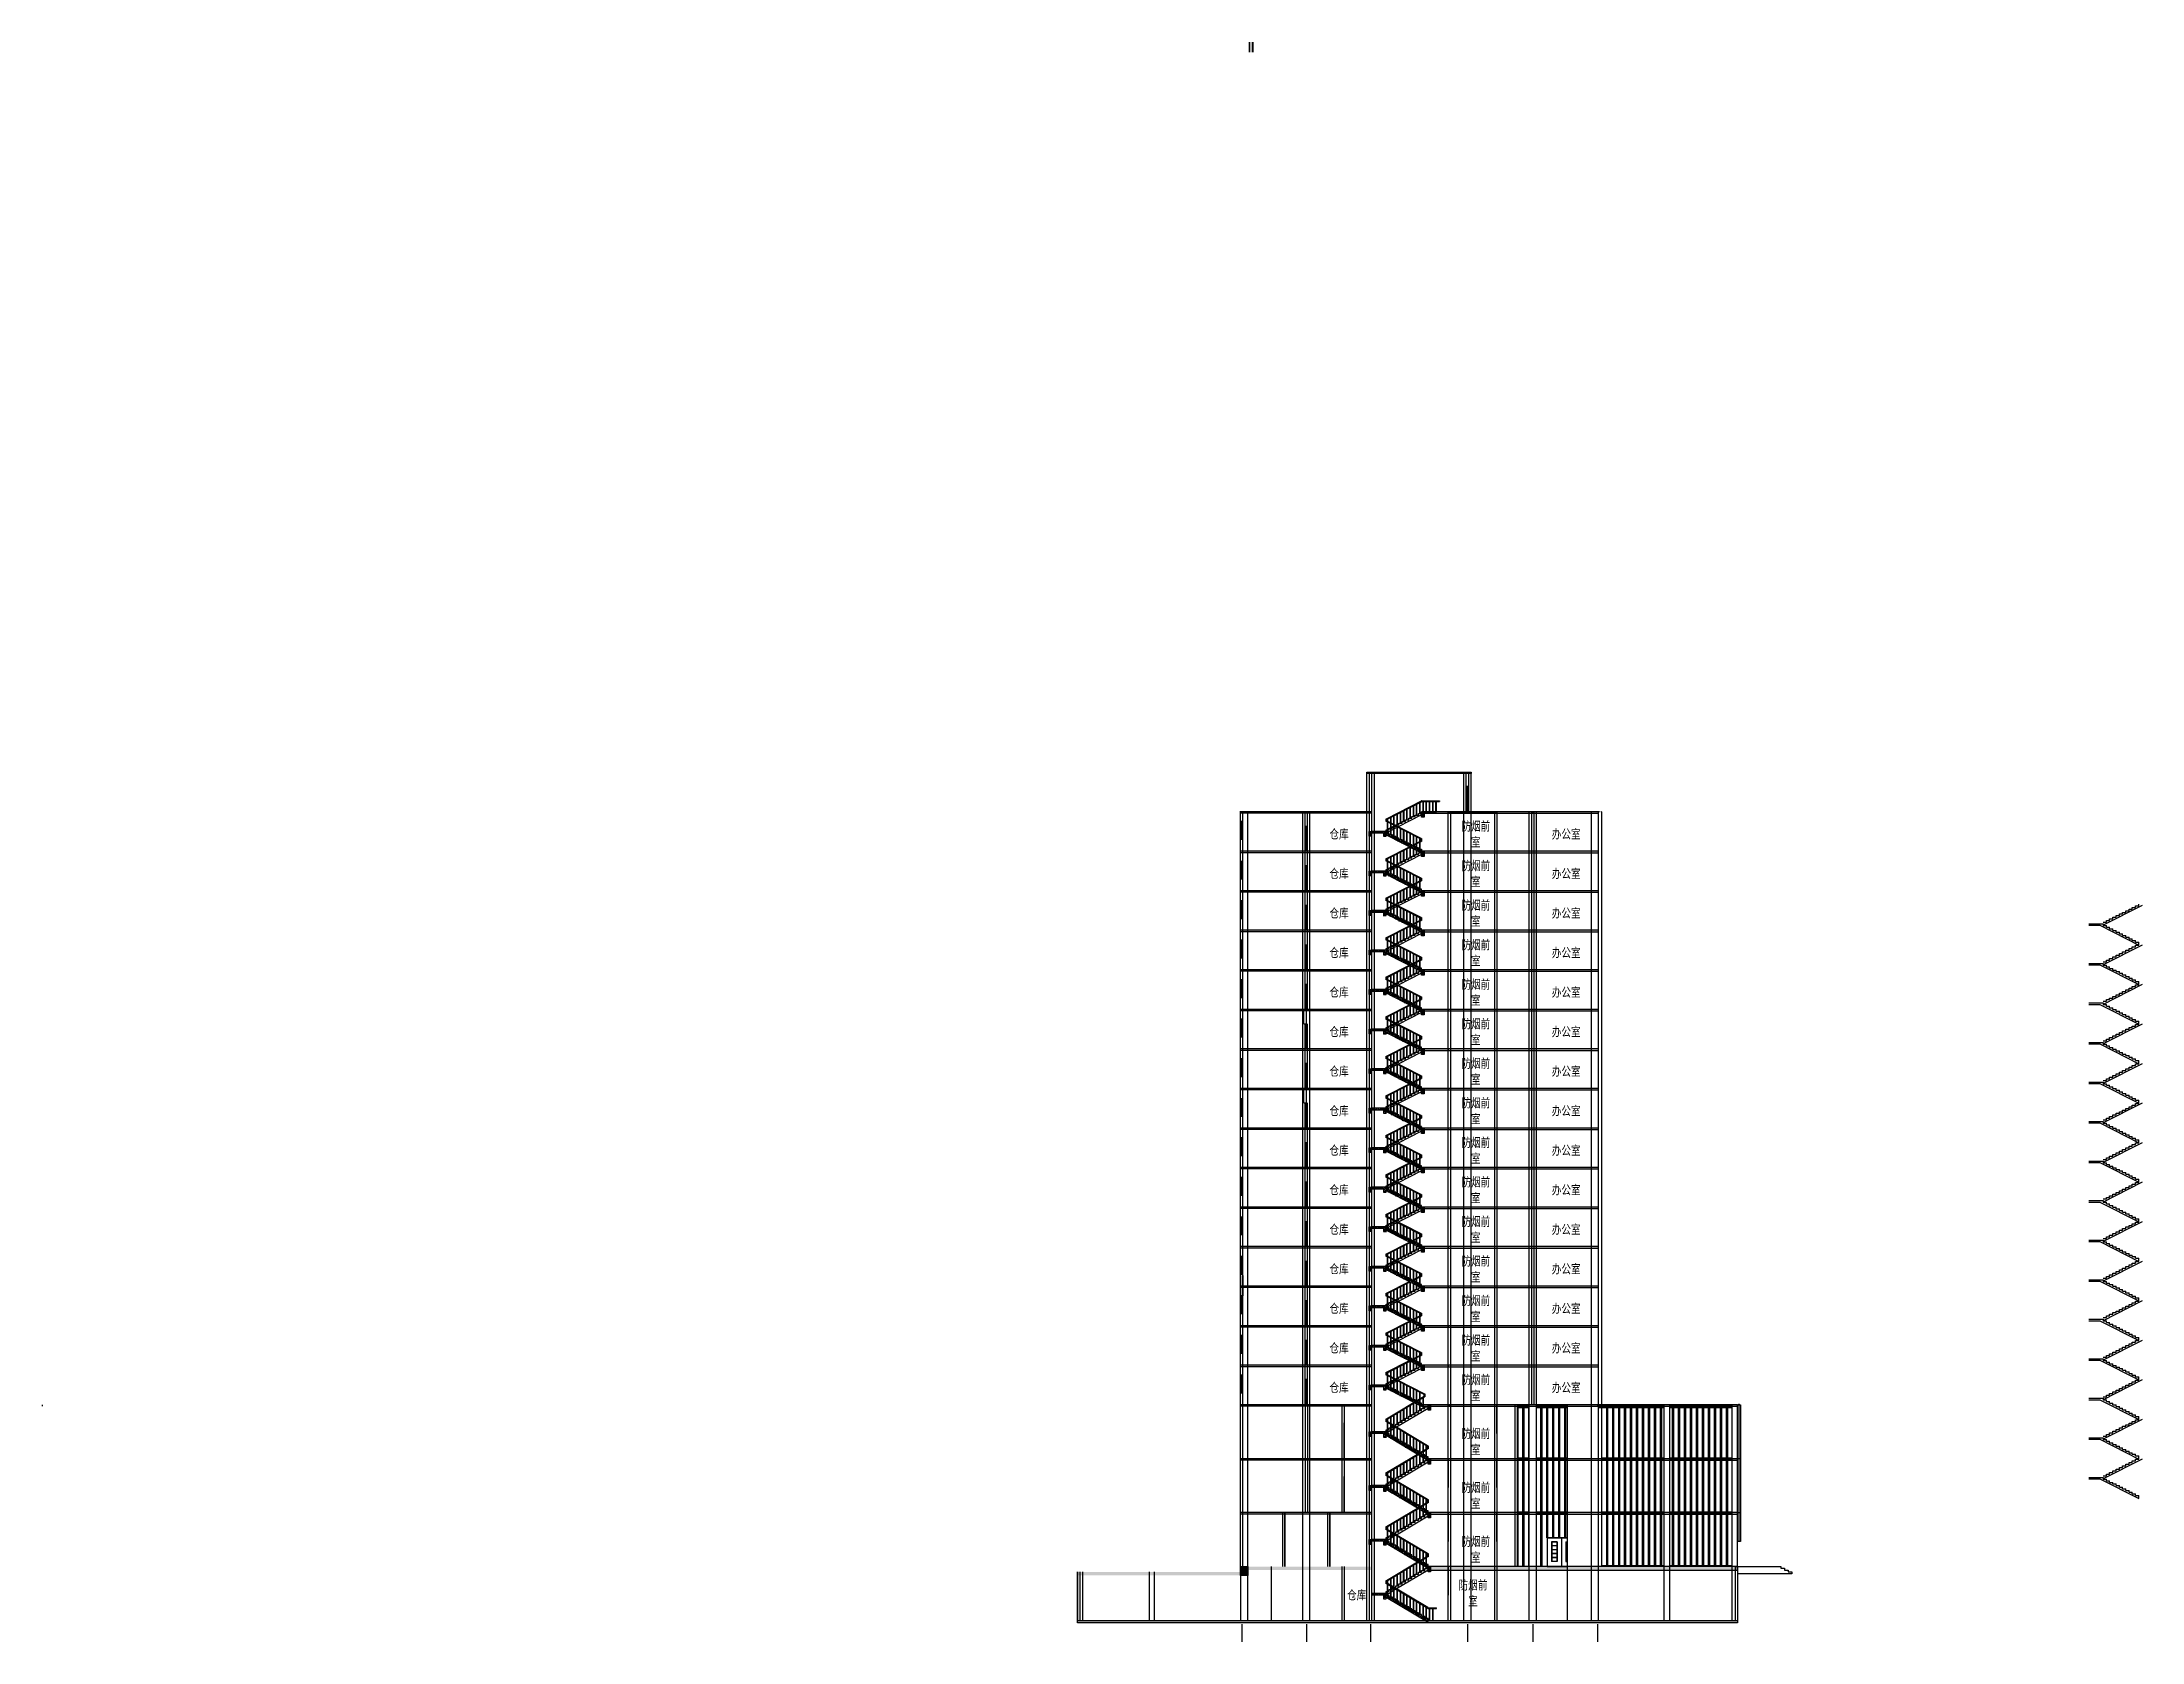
# Model space of a CAD drawing. Extents: x -129850 to 45458, y -6300 to 127246.
import ezdxf

# ---------------------------------------------------------------- set-up
doc = ezdxf.new("R2010")
doc.units = 0
doc.header["$LTSCALE"] = 1000
doc.header["$MEASUREMENT"] = 0
for name, color, linetype in [('COLUMN', 170, 'Continuous'), ('E_CURTWALL', 51, 'Continuous'), ('E_LINE', 7, 'Continuous'), ('E_STAIR', 2, 'Continuous'), ('E_WINDOW', 4, 'Continuous'), ('FLOOR-100', 173, 'Continuous'), ('PUB_HATCH', 42, 'Continuous'), ('S_E_STAIR', 4, 'Continuous'), ('S_STAIR', 70, 'Continuous'), ('S_WALL', 40, 'Continuous'), ('S_WINDOW', 4, 'Continuous'), ('Text', 7, 'Continuous'), ('TL-floor', 35, 'Continuous')]:
    doc.layers.add(name, color=color, linetype=linetype)
doc.layers.add('DOTE', color=1, linetype='Continuous', plot=False)
doc.styles.get("Standard").update_dxf_attribs({"font": 'gbenor.shx', "bigfont": 'gbcbig.shx'})
pattern_1 = [(45, (-41100.18, -3905.24), (-88.38835, 88.38835), []), (50, (-41100.18, -3905.24), (358.6301, -31.3761), [37.5, -412.5]), (355, (-41100.2, -3905.24), (-69.3757, 376.096), [30, -330]), (100.4514, (-41070.3, -3907.86), (289.2547, 344.7198), [31.8701, -350.571]), (46.1842, (-41100.2, -3805.24), (533.6205, -82.7595), [56.25, -618.75]), (96.6356, (-41055.7, -3812.14), (467.3314, 487.059), [47.805, -525.8565]), (351.1842, (-41100.2, -3805.24), (467.331, 487.0593), [45, -495]), (21, (-41050.18, -3830.24), (298.4535, -201.3094), [37.5, -412.5]), (326, (-41050.2, -3830.24), (121.6577, 362.575), [30, -330]), (71.4514, (-41025.3, -3847.02), (420.1113, 161.2652), [31.8701, -350.571]), (37.5, (-41100.18, -3905.24), (6.07993, 166.44693), [0, -326, 0, -335, 0, -331.25]), (7.5, (-41100.18, -3905.24), (131.53477, 197.20586), [0, -191, 0, -318.5, 0, -126.25]), (327.5, (-41211.68, -3905.24), (266.91122, -11.27744), [0, -125, 0, -390, 0, -517.5]), (317.5, (-41261.68, -3905.24), (291.5931, 50.0525), [0, -162.5, 0, -259, 0, -367.5])]
pattern_2 = [(45, (-37594.07, -23459.59), (-88.38835, 88.38835), []), (50, (-37594.07, -23459.6), (358.63, -31.376), [37.5, -412.5]), (355, (-37594.07, -23459.6), (-69.3757, 376.096), [30, -330]), (100.4514, (-37564.2, -23462.2), (289.2547, 344.7198), [31.87, -350.571]), (46.1842, (-37594.07, -23359.6), (533.6205, -82.7595), [56.25, -618.75]), (96.6356, (-37549.6, -23366.5), (467.3314, 487.059), [47.805, -525.8565]), (351.1842, (-37594.07, -23359.6), (467.331, 487.059), [45, -495]), (21, (-37544.07, -23384.6), (298.4535, -201.3094), [37.5, -412.5]), (326, (-37544.07, -23384.6), (121.6577, 362.575), [30, -330]), (71.4514, (-37519.2, -23401.37), (420.1113, 161.2652), [31.87, -350.571]), (37.5, (-37594.07, -23459.59), (6.07993, 166.44693), [0, -326, 0, -335, 0, -331.25]), (7.5, (-37594.07, -23459.6), (131.5348, 197.20586), [0, -191, 0, -318.5, 0, -126.25]), (327.5, (-37705.57, -23459.59), (266.9112, -11.27744), [0, -125, 0, -390, 0, -517.5]), (317.5, (-37755.57, -23459.6), (291.5931, 50.0525), [0, -162.5, 0, -259, 0, -367.5])]

msp = doc.modelspace()

# ---------------------------------------------------------------- texts
at = {"layer": 'Text', "char_height": 800, "attachment_point": 5}
for s, width, insert in [('仓库', 2100, (-21574, 61076)), ('防烟前室', 2989.63, (-10149, 61076)), ('办公室', 2989.63, (-2610, 61076)), ('仓库', 2100, (-21574, 57776)), ('防烟前室', 2989.63, (-10149, 57776)), ('办公室', 2989.63, (-2610, 57776)), ('仓库', 2100, (-21574, 54476)), ('防烟前室', 2989.63, (-10149, 54476)), ('办公室', 2989.63, (-2610, 54476)), ('仓库', 2100, (-21574, 51176)), ('防烟前室', 2989.63, (-10149, 51176)), ('办公室', 2989.63, (-2610, 51176)), ('仓库', 2100, (-21574, 47876)), ('防烟前室', 2989.63, (-10149, 47876)), ('办公室', 2989.63, (-2610, 47876)), ('仓库', 2100, (-21574, 44576)), ('防烟前室', 2989.63, (-10149, 44576)), ('办公室', 2989.63, (-2610, 44576)), ('仓库', 2100, (-21574, 41276)), ('防烟前室', 2989.63, (-10149, 41276)), ('办公室', 2989.63, (-2610, 41276)), ('仓库', 2100, (-21574, 37976)), ('防烟前室', 2989.63, (-10149, 37976)), ('办公室', 2989.63, (-2610, 37976)), ('仓库', 2100, (-21574, 34676)), ('防烟前室', 2989.63, (-10149, 34676)), ('办公室', 2989.63, (-2610, 34676)), ('仓库', 2100, (-21574, 31376)), ('防烟前室', 2989.63, (-10149, 31376)), ('办公室', 2989.63, (-2610, 31376)), ('仓库', 2100, (-21574, 28076)), ('防烟前室', 2989.63, (-10149, 28076)), ('办公室', 2989.63, (-2610, 28076)), ('仓库', 2100, (-21574, 24776)), ('防烟前室', 2989.63, (-10149, 24776)), ('办公室', 2989.63, (-2610, 24776)), ('仓库', 2100, (-21574, 21476)), ('防烟前室', 2989.63, (-10149, 21476)), ('办公室', 2989.63, (-2610, 21476)), ('仓库', 2100, (-21574, 18176)), ('防烟前室', 2989.63, (-10149, 18176)), ('办公室', 2989.63, (-2610, 18176)), ('仓库', 2100, (-21574, 14876)), ('防烟前室', 2989.63, (-10149, 14876)), ('办公室', 2989.63, (-2610, 14876)), ('防烟前室', 2989.63, (-10149, 10376)), ('防烟前室', 2989.63, (-10149, 5876)), ('防烟前室', 2989.63, (-10149, 1376)), ('仓库', 2100, (-20100, -2437)), ('防烟前室', 2989.63, (-10391, -2267))]:
    msp.add_mtext_dynamic_manual_height_columns(s, width=width, gutter_width=1750, heights=[0], dxfattribs=dict(at, insert=insert))

# ---------------------------------------------------------------- blocks, each defined once
blk = doc.blocks.new('$EWDLib$00001159')
for p, q in [((0, 0), (0, 1500)), ((84, 0), (84, 1500)), ((156, 0), (156, 1500)), ((240, 0), (240, 1500))]:
    blk.add_line(p, q)

# ---------------------------------------------------------------- hatches: boundary and pattern name
at = {"layer": 'FLOOR-100'}
h = msp.add_hatch(color=256, dxfattribs=at)
h.dxf.hatch_style = 1
h.paths.add_polyline_path([(-10550, 66180), (-10550, 66300), (-19250, 66300), (-19250, 66180)])
h = msp.add_hatch(color=256, dxfattribs=at)
h.dxf.hatch_style = 1
h.paths.add_polyline_path([(-18850, 63000), (-29800, 63000), (-29800, 62880), (-18850, 62880)])
h = msp.add_hatch(color=256, dxfattribs=at)
h.dxf.hatch_style = 1
h.paths.add_polyline_path([(-12450, 63000), (-14680, 63000), (-14680, 62880), (-12450, 62880)])
h = msp.add_hatch(color=256, dxfattribs=at)
h.dxf.hatch_style = 1
h.paths.add_polyline_path([(100, 62880), (100, 63000), (-12450, 63000), (-12450, 62880)])
h = msp.add_hatch(color=256, dxfattribs=at)
h.dxf.hatch_style = 1
h.paths.add_polyline_path([(-18850, 59700), (-29800, 59700), (-29800, 59580), (-18850, 59580)])
h = msp.add_hatch(color=256, dxfattribs=at)
h.dxf.hatch_style = 1
h.paths.add_polyline_path([(-12450, 59700), (-14680, 59700), (-14680, 59580), (-12450, 59580)])
h = msp.add_hatch(color=256, dxfattribs=at)
h.dxf.hatch_style = 1
h.paths.add_polyline_path([(100, 59580), (100, 59700), (-12450, 59700), (-12450, 59580)])
h = msp.add_hatch(color=256, dxfattribs=at)
h.dxf.hatch_style = 1
h.paths.add_polyline_path([(-18850, 56400), (-29800, 56400), (-29800, 56280), (-18850, 56280)])
h = msp.add_hatch(color=256, dxfattribs=at)
h.dxf.hatch_style = 1
h.paths.add_polyline_path([(-12450, 56400), (-14680, 56400), (-14680, 56280), (-12450, 56280)])
h = msp.add_hatch(color=256, dxfattribs=at)
h.dxf.hatch_style = 1
h.paths.add_polyline_path([(100, 56280), (100, 56400), (-12450, 56400), (-12450, 56280)])
h = msp.add_hatch(color=256, dxfattribs=at)
h.dxf.hatch_style = 1
h.paths.add_polyline_path([(-18850, 53100), (-29800, 53100), (-29800, 52980), (-18850, 52980)])
h = msp.add_hatch(color=256, dxfattribs=at)
h.dxf.hatch_style = 1
h.paths.add_polyline_path([(-12450, 53100), (-14680, 53100), (-14680, 52980), (-12450, 52980)])
h = msp.add_hatch(color=256, dxfattribs=at)
h.dxf.hatch_style = 1
h.paths.add_polyline_path([(100, 52980), (100, 53100), (-12450, 53100), (-12450, 52980)])
h = msp.add_hatch(color=256, dxfattribs=at)
h.dxf.hatch_style = 1
h.paths.add_polyline_path([(-18850, 49800), (-29800, 49800), (-29800, 49680), (-18850, 49680)])
h = msp.add_hatch(color=256, dxfattribs=at)
h.dxf.hatch_style = 1
h.paths.add_polyline_path([(-12450, 49800), (-14680, 49800), (-14680, 49680), (-12450, 49680)])
h = msp.add_hatch(color=256, dxfattribs=at)
h.dxf.hatch_style = 1
h.paths.add_polyline_path([(100, 49680), (100, 49800), (-12450, 49800), (-12450, 49680)])
h = msp.add_hatch(color=256, dxfattribs=at)
h.dxf.hatch_style = 1
h.paths.add_polyline_path([(-18850, 46500), (-29800, 46500), (-29800, 46380), (-18850, 46380)])
h = msp.add_hatch(color=256, dxfattribs=at)
h.dxf.hatch_style = 1
h.paths.add_polyline_path([(-12450, 46500), (-14680, 46500), (-14680, 46380), (-12450, 46380)])
h = msp.add_hatch(color=256, dxfattribs=at)
h.dxf.hatch_style = 1
h.paths.add_polyline_path([(100, 46380), (100, 46500), (-12450, 46500), (-12450, 46380)])
h = msp.add_hatch(color=256, dxfattribs=at)
h.dxf.hatch_style = 1
h.paths.add_polyline_path([(-18850, 43200), (-29800, 43200), (-29800, 43080), (-18850, 43080)])
h = msp.add_hatch(color=256, dxfattribs=at)
h.dxf.hatch_style = 1
h.paths.add_polyline_path([(-12450, 43200), (-14680, 43200), (-14680, 43080), (-12450, 43080)])
h = msp.add_hatch(color=256, dxfattribs=at)
h.dxf.hatch_style = 1
h.paths.add_polyline_path([(100, 43080), (100, 43200), (-12450, 43200), (-12450, 43080)])
h = msp.add_hatch(color=256, dxfattribs=at)
h.dxf.hatch_style = 1
h.paths.add_polyline_path([(-18850, 39900), (-29800, 39900), (-29800, 39780), (-18850, 39780)])
h = msp.add_hatch(color=256, dxfattribs=at)
h.dxf.hatch_style = 1
h.paths.add_polyline_path([(-12450, 39900), (-14680, 39900), (-14680, 39780), (-12450, 39780)])
h = msp.add_hatch(color=256, dxfattribs=at)
h.dxf.hatch_style = 1
h.paths.add_polyline_path([(100, 39780), (100, 39900), (-12450, 39900), (-12450, 39780)])
h = msp.add_hatch(color=256, dxfattribs=at)
h.dxf.hatch_style = 1
h.paths.add_polyline_path([(-18850, 36600), (-29800, 36600), (-29800, 36480), (-18850, 36480)])
h = msp.add_hatch(color=256, dxfattribs=at)
h.dxf.hatch_style = 1
h.paths.add_polyline_path([(-12450, 36600), (-14680, 36600), (-14680, 36480), (-12450, 36480)])
h = msp.add_hatch(color=256, dxfattribs=at)
h.dxf.hatch_style = 1
h.paths.add_polyline_path([(100, 36480), (100, 36600), (-12450, 36600), (-12450, 36480)])
h = msp.add_hatch(color=256, dxfattribs=at)
h.dxf.hatch_style = 1
h.paths.add_polyline_path([(-18850, 33300), (-29800, 33300), (-29800, 33180), (-18850, 33180)])
h = msp.add_hatch(color=256, dxfattribs=at)
h.dxf.hatch_style = 1
h.paths.add_polyline_path([(-12450, 33300), (-14680, 33300), (-14680, 33180), (-12450, 33180)])
h = msp.add_hatch(color=256, dxfattribs=at)
h.dxf.hatch_style = 1
h.paths.add_polyline_path([(100, 33180), (100, 33300), (-12450, 33300), (-12450, 33180)])
h = msp.add_hatch(color=256, dxfattribs=at)
h.dxf.hatch_style = 1
h.paths.add_polyline_path([(-18850, 30000), (-29800, 30000), (-29800, 29880), (-18850, 29880)])
h = msp.add_hatch(color=256, dxfattribs=at)
h.dxf.hatch_style = 1
h.paths.add_polyline_path([(-12450, 30000), (-14680, 30000), (-14680, 29880), (-12450, 29880)])
h = msp.add_hatch(color=256, dxfattribs=at)
h.dxf.hatch_style = 1
h.paths.add_polyline_path([(100, 29880), (100, 30000), (-12450, 30000), (-12450, 29880)])
h = msp.add_hatch(color=256, dxfattribs=at)
h.dxf.hatch_style = 1
h.paths.add_polyline_path([(-18850, 26700), (-29800, 26700), (-29800, 26580), (-18850, 26580)])
h = msp.add_hatch(color=256, dxfattribs=at)
h.dxf.hatch_style = 1
h.paths.add_polyline_path([(-12450, 26700), (-14680, 26700), (-14680, 26580), (-12450, 26580)])
h = msp.add_hatch(color=256, dxfattribs=at)
h.dxf.hatch_style = 1
h.paths.add_polyline_path([(100, 26580), (100, 26700), (-12450, 26700), (-12450, 26580)])
h = msp.add_hatch(color=256, dxfattribs=at)
h.dxf.hatch_style = 1
h.paths.add_polyline_path([(-18850, 23400), (-29800, 23400), (-29800, 23280), (-18850, 23280)])
h = msp.add_hatch(color=256, dxfattribs=at)
h.dxf.hatch_style = 1
h.paths.add_polyline_path([(-12450, 23400), (-14680, 23400), (-14680, 23280), (-12450, 23280)])
h = msp.add_hatch(color=256, dxfattribs=at)
h.dxf.hatch_style = 1
h.paths.add_polyline_path([(100, 23280), (100, 23400), (-12450, 23400), (-12450, 23280)])
h = msp.add_hatch(color=256, dxfattribs=at)
h.dxf.hatch_style = 1
h.paths.add_polyline_path([(-18850, 20100), (-29800, 20100), (-29800, 19980), (-18850, 19980)])
h = msp.add_hatch(color=256, dxfattribs=at)
h.dxf.hatch_style = 1
h.paths.add_polyline_path([(-12450, 20100), (-14680, 20100), (-14680, 19980), (-12450, 19980)])
h = msp.add_hatch(color=256, dxfattribs=at)
h.dxf.hatch_style = 1
h.paths.add_polyline_path([(100, 19980), (100, 20100), (-12450, 20100), (-12450, 19980)])
h = msp.add_hatch(color=256, dxfattribs=at)
h.dxf.hatch_style = 1
h.paths.add_polyline_path([(-18850, 16800), (-29800, 16800), (-29800, 16680), (-18850, 16680)])
h = msp.add_hatch(color=256, dxfattribs=at)
h.dxf.hatch_style = 1
h.paths.add_polyline_path([(-12450, 16800), (-14680, 16800), (-14680, 16680), (-12450, 16680)])
h = msp.add_hatch(color=256, dxfattribs=at)
h.dxf.hatch_style = 1
h.paths.add_polyline_path([(100, 16680), (100, 16800), (-12450, 16800), (-12450, 16680)])
h = msp.add_hatch(color=256, dxfattribs=at)
h.dxf.hatch_style = 1
h.paths.add_polyline_path([(-18850, 13500), (-29800, 13500), (-29800, 13380), (-18850, 13380)])
h = msp.add_hatch(color=256, dxfattribs=at)
h.dxf.hatch_style = 1
h.paths.add_polyline_path([(11700, 13380), (11700, 13500), (-14680, 13500), (-14680, 13380)])
h = msp.add_hatch(color=256, dxfattribs=at)
h.dxf.hatch_style = 1
h.paths.add_polyline_path([(-18850, 9000), (-29800, 9000), (-29800, 8880), (-18850, 8880)])
h = msp.add_hatch(color=256, dxfattribs=at)
h.dxf.hatch_style = 1
h.paths.add_polyline_path([(11700, 8880), (11700, 9000), (-14140, 9000), (-14140, 8880)])
h = msp.add_hatch(color=256, dxfattribs=at)
h.dxf.hatch_style = 1
h.paths.add_polyline_path([(-18850, 4500), (-29800, 4500), (-29800, 4380), (-18850, 4380)])
h = msp.add_hatch(color=256, dxfattribs=at)
h.dxf.hatch_style = 1
h.paths.add_polyline_path([(11700, 4380), (11700, 4500), (-14140, 4500), (-14140, 4380)])
h = msp.add_hatch(color=256, dxfattribs=at)
h.dxf.hatch_style = 1
h.paths.add_polyline_path([(-18850, 0), (-29800, 0), (-29800, -300), (-18850, -300)])
h = msp.add_hatch(color=256, dxfattribs=at)
h.dxf.hatch_style = 1
h.paths.add_polyline_path([(-29200, 0), (-29800, 0), (-29800, -750), (-29200, -750)])
h = msp.add_hatch(color=256, dxfattribs=at)
h.dxf.hatch_style = 1
h.paths.add_polyline_path([(-14140, 0), (-14140, -300), (11700, -300), (11700, 0)])
h = msp.add_hatch(color=256, dxfattribs=at)
h.dxf.hatch_style = 1
h.paths.add_polyline_path([(-29800, -450), (-43400, -450), (-43400, -750), (-29800, -750)])
h = msp.add_hatch(color=256, dxfattribs=at)
h.dxf.hatch_style = 1
h.paths.add_polyline_path([(11700, -4500), (-43400, -4500), (-43400, -4700), (11700, -4700)])
at = {"layer": 'PUB_HATCH'}
h = msp.add_hatch(dxfattribs=at)
h.set_pattern_fill('钢筋混凝土', color=256, scale=50, style=0)
h.set_pattern_definition(pattern_1)
h.paths.add_polyline_path([(-14680, 63000), (-13480, 63000), (-13480, 62880), (-14480, 62880), (-14480, 62600), (-14680, 62600)])
h = msp.add_hatch(dxfattribs=at)
h.set_pattern_fill('钢筋混凝土', color=256, scale=50, style=0)
h.set_pattern_definition(pattern_1)
h.paths.add_polyline_path([(-17650, 61350), (-18850, 61350), (-18850, 61230), (-17850, 61230), (-17850, 60950), (-17650, 60950)])
h = msp.add_hatch(dxfattribs=at)
h.set_pattern_fill('钢筋混凝土', color=256, scale=50, style=0)
h.set_pattern_definition(pattern_1)
h.paths.add_polyline_path([(-14680, 59700), (-14680, 59838), (-14950, 59838), (-14950, 59975), (-15220, 59975), (-15220, 60112), (-15490, 60112), (-15490, 60250), (-15760, 60250), (-15760, 60388), (-16030, 60388), (-16030, 60525), (-16300, 60525), (-16300, 60662), (-16570, 60662), (-16570, 60800), (-16840, 60800), (-16840, 60938), (-17110, 60938), (-17110, 61075), (-17380, 61075), (-17380, 61212), (-17650, 61212), (-17650, 61230), (-17650, 61078), (-14680, 59565)])
h = msp.add_hatch(dxfattribs=at)
h.set_pattern_fill('钢筋混凝土', color=256, scale=50, style=0)
h.set_pattern_definition(pattern_1)
h.paths.add_polyline_path([(-17650, 58050), (-18850, 58050), (-18850, 57930), (-17850, 57930), (-17850, 57650), (-17650, 57650)])
h = msp.add_hatch(dxfattribs=at)
h.set_pattern_fill('钢筋混凝土', color=256, scale=50, style=0)
h.set_pattern_definition(pattern_1)
h.paths.add_polyline_path([(-14680, 56400), (-14680, 56538), (-14950, 56538), (-14950, 56675), (-15220, 56675), (-15220, 56812), (-15490, 56812), (-15490, 56950), (-15760, 56950), (-15760, 57088), (-16030, 57088), (-16030, 57225), (-16300, 57225), (-16300, 57362), (-16570, 57362), (-16570, 57500), (-16840, 57500), (-16840, 57638), (-17110, 57638), (-17110, 57775), (-17380, 57775), (-17380, 57912), (-17650, 57912), (-17650, 57930), (-17650, 57778), (-14680, 56265)])
h = msp.add_hatch(dxfattribs=at)
h.set_pattern_fill('钢筋混凝土', color=256, scale=50, style=0)
h.set_pattern_definition(pattern_1)
h.paths.add_polyline_path([(-17650, 54750), (-18850, 54750), (-18850, 54630), (-17850, 54630), (-17850, 54350), (-17650, 54350)])
h = msp.add_hatch(dxfattribs=at)
h.set_pattern_fill('钢筋混凝土', color=256, scale=50, style=0)
h.set_pattern_definition(pattern_1)
h.paths.add_polyline_path([(-14680, 53100), (-14680, 53238), (-14950, 53238), (-14950, 53375), (-15220, 53375), (-15220, 53512), (-15490, 53512), (-15490, 53650), (-15760, 53650), (-15760, 53788), (-16030, 53788), (-16030, 53925), (-16300, 53925), (-16300, 54062), (-16570, 54062), (-16570, 54200), (-16840, 54200), (-16840, 54338), (-17110, 54338), (-17110, 54475), (-17380, 54475), (-17380, 54612), (-17650, 54612), (-17650, 54630), (-17650, 54478), (-14680, 52965)])
h = msp.add_hatch(dxfattribs=at)
h.set_pattern_fill('钢筋混凝土', color=256, scale=50, style=0)
h.set_pattern_definition(pattern_1)
h.paths.add_polyline_path([(-17650, 51450), (-18850, 51450), (-18850, 51330), (-17850, 51330), (-17850, 51050), (-17650, 51050)])
h = msp.add_hatch(dxfattribs=at)
h.set_pattern_fill('钢筋混凝土', color=256, scale=50, style=0)
h.set_pattern_definition(pattern_1)
h.paths.add_polyline_path([(-14680, 49800), (-14680, 49938), (-14950, 49938), (-14950, 50075), (-15220, 50075), (-15220, 50212), (-15490, 50212), (-15490, 50350), (-15760, 50350), (-15760, 50488), (-16030, 50488), (-16030, 50625), (-16300, 50625), (-16300, 50762), (-16570, 50762), (-16570, 50900), (-16840, 50900), (-16840, 51038), (-17110, 51038), (-17110, 51175), (-17380, 51175), (-17380, 51312), (-17650, 51312), (-17650, 51330), (-17650, 51178), (-14680, 49665)])
h = msp.add_hatch(dxfattribs=at)
h.set_pattern_fill('钢筋混凝土', color=256, scale=50, style=0)
h.set_pattern_definition(pattern_1)
h.paths.add_polyline_path([(-17650, 48150), (-18850, 48150), (-18850, 48030), (-17850, 48030), (-17850, 47750), (-17650, 47750)])
h = msp.add_hatch(dxfattribs=at)
h.set_pattern_fill('钢筋混凝土', color=256, scale=50, style=0)
h.set_pattern_definition(pattern_1)
h.paths.add_polyline_path([(-14680, 46500), (-14680, 46638), (-14950, 46638), (-14950, 46775), (-15220, 46775), (-15220, 46912), (-15490, 46912), (-15490, 47050), (-15760, 47050), (-15760, 47188), (-16030, 47188), (-16030, 47325), (-16300, 47325), (-16300, 47462), (-16570, 47462), (-16570, 47600), (-16840, 47600), (-16840, 47738), (-17110, 47738), (-17110, 47875), (-17380, 47875), (-17380, 48012), (-17650, 48012), (-17650, 48030), (-17650, 47878), (-14680, 46365)])
h = msp.add_hatch(dxfattribs=at)
h.set_pattern_fill('钢筋混凝土', color=256, scale=50, style=0)
h.set_pattern_definition(pattern_1)
h.paths.add_polyline_path([(-17650, 44850), (-18850, 44850), (-18850, 44730), (-17850, 44730), (-17850, 44450), (-17650, 44450)])
h = msp.add_hatch(dxfattribs=at)
h.set_pattern_fill('钢筋混凝土', color=256, scale=50, style=0)
h.set_pattern_definition(pattern_1)
h.paths.add_polyline_path([(-14680, 43200), (-14680, 43338), (-14950, 43338), (-14950, 43475), (-15220, 43475), (-15220, 43612), (-15490, 43612), (-15490, 43750), (-15760, 43750), (-15760, 43888), (-16030, 43888), (-16030, 44025), (-16300, 44025), (-16300, 44162), (-16570, 44162), (-16570, 44300), (-16840, 44300), (-16840, 44438), (-17110, 44438), (-17110, 44575), (-17380, 44575), (-17380, 44712), (-17650, 44712), (-17650, 44730), (-17650, 44578), (-14680, 43065)])
h = msp.add_hatch(dxfattribs=at)
h.set_pattern_fill('钢筋混凝土', color=256, scale=50, style=0)
h.set_pattern_definition(pattern_1)
h.paths.add_polyline_path([(-17650, 41550), (-18850, 41550), (-18850, 41430), (-17850, 41430), (-17850, 41150), (-17650, 41150)])
h = msp.add_hatch(dxfattribs=at)
h.set_pattern_fill('钢筋混凝土', color=256, scale=50, style=0)
h.set_pattern_definition(pattern_1)
h.paths.add_polyline_path([(-14680, 39900), (-14680, 40038), (-14950, 40038), (-14950, 40175), (-15220, 40175), (-15220, 40312), (-15490, 40312), (-15490, 40450), (-15760, 40450), (-15760, 40588), (-16030, 40588), (-16030, 40725), (-16300, 40725), (-16300, 40862), (-16570, 40862), (-16570, 41000), (-16840, 41000), (-16840, 41138), (-17110, 41138), (-17110, 41275), (-17380, 41275), (-17380, 41412), (-17650, 41412), (-17650, 41430), (-17650, 41278), (-14680, 39765)])
h = msp.add_hatch(dxfattribs=at)
h.set_pattern_fill('钢筋混凝土', color=256, scale=50, style=0)
h.set_pattern_definition(pattern_1)
h.paths.add_polyline_path([(-17650, 38250), (-18850, 38250), (-18850, 38130), (-17850, 38130), (-17850, 37850), (-17650, 37850)])
h = msp.add_hatch(dxfattribs=at)
h.set_pattern_fill('钢筋混凝土', color=256, scale=50, style=0)
h.set_pattern_definition(pattern_1)
h.paths.add_polyline_path([(-14680, 36600), (-14680, 36738), (-14950, 36738), (-14950, 36875), (-15220, 36875), (-15220, 37012), (-15490, 37012), (-15490, 37150), (-15760, 37150), (-15760, 37288), (-16030, 37288), (-16030, 37425), (-16300, 37425), (-16300, 37562), (-16570, 37562), (-16570, 37700), (-16840, 37700), (-16840, 37838), (-17110, 37838), (-17110, 37975), (-17380, 37975), (-17380, 38112), (-17650, 38112), (-17650, 38130), (-17650, 37978), (-14680, 36465)])
h = msp.add_hatch(dxfattribs=at)
h.set_pattern_fill('钢筋混凝土', color=256, scale=50, style=0)
h.set_pattern_definition(pattern_1)
h.paths.add_polyline_path([(-17650, 34950), (-18850, 34950), (-18850, 34830), (-17850, 34830), (-17850, 34550), (-17650, 34550)])
h = msp.add_hatch(dxfattribs=at)
h.set_pattern_fill('钢筋混凝土', color=256, scale=50, style=0)
h.set_pattern_definition(pattern_1)
h.paths.add_polyline_path([(-14680, 33300), (-14680, 33438), (-14950, 33438), (-14950, 33575), (-15220, 33575), (-15220, 33712), (-15490, 33712), (-15490, 33850), (-15760, 33850), (-15760, 33988), (-16030, 33988), (-16030, 34125), (-16300, 34125), (-16300, 34262), (-16570, 34262), (-16570, 34400), (-16840, 34400), (-16840, 34538), (-17110, 34538), (-17110, 34675), (-17380, 34675), (-17380, 34812), (-17650, 34812), (-17650, 34830), (-17650, 34678), (-14680, 33165)])
h = msp.add_hatch(dxfattribs=at)
h.set_pattern_fill('钢筋混凝土', color=256, scale=50, style=0)
h.set_pattern_definition(pattern_1)
h.paths.add_polyline_path([(-17650, 31650), (-18850, 31650), (-18850, 31530), (-17850, 31530), (-17850, 31250), (-17650, 31250)])
h = msp.add_hatch(dxfattribs=at)
h.set_pattern_fill('钢筋混凝土', color=256, scale=50, style=0)
h.set_pattern_definition(pattern_1)
h.paths.add_polyline_path([(-14680, 30000), (-14680, 30138), (-14950, 30138), (-14950, 30275), (-15220, 30275), (-15220, 30412), (-15490, 30412), (-15490, 30550), (-15760, 30550), (-15760, 30688), (-16030, 30688), (-16030, 30825), (-16300, 30825), (-16300, 30962), (-16570, 30962), (-16570, 31100), (-16840, 31100), (-16840, 31238), (-17110, 31238), (-17110, 31375), (-17380, 31375), (-17380, 31512), (-17650, 31512), (-17650, 31530), (-17650, 31378), (-14680, 29865)])
h = msp.add_hatch(dxfattribs=at)
h.set_pattern_fill('钢筋混凝土', color=256, scale=50, style=0)
h.set_pattern_definition(pattern_1)
h.paths.add_polyline_path([(-17650, 28350), (-18850, 28350), (-18850, 28230), (-17850, 28230), (-17850, 27950), (-17650, 27950)])
h = msp.add_hatch(dxfattribs=at)
h.set_pattern_fill('钢筋混凝土', color=256, scale=50, style=0)
h.set_pattern_definition(pattern_1)
h.paths.add_polyline_path([(-14680, 26700), (-14680, 26838), (-14950, 26838), (-14950, 26975), (-15220, 26975), (-15220, 27112), (-15490, 27112), (-15490, 27250), (-15760, 27250), (-15760, 27388), (-16030, 27388), (-16030, 27525), (-16300, 27525), (-16300, 27662), (-16570, 27662), (-16570, 27800), (-16840, 27800), (-16840, 27938), (-17110, 27938), (-17110, 28075), (-17380, 28075), (-17380, 28212), (-17650, 28212), (-17650, 28230), (-17650, 28078), (-14680, 26565)])
h = msp.add_hatch(dxfattribs=at)
h.set_pattern_fill('钢筋混凝土', color=256, scale=50, style=0)
h.set_pattern_definition(pattern_1)
h.paths.add_polyline_path([(-17650, 25050), (-18850, 25050), (-18850, 24930), (-17850, 24930), (-17850, 24650), (-17650, 24650)])
h = msp.add_hatch(dxfattribs=at)
h.set_pattern_fill('钢筋混凝土', color=256, scale=50, style=0)
h.set_pattern_definition(pattern_1)
h.paths.add_polyline_path([(-14680, 23400), (-14680, 23538), (-14950, 23538), (-14950, 23675), (-15220, 23675), (-15220, 23812), (-15490, 23812), (-15490, 23950), (-15760, 23950), (-15760, 24088), (-16030, 24088), (-16030, 24225), (-16300, 24225), (-16300, 24362), (-16570, 24362), (-16570, 24500), (-16840, 24500), (-16840, 24638), (-17110, 24638), (-17110, 24775), (-17380, 24775), (-17380, 24912), (-17650, 24912), (-17650, 24930), (-17650, 24778), (-14680, 23265)])
h = msp.add_hatch(dxfattribs=at)
h.set_pattern_fill('钢筋混凝土', color=256, scale=50, style=0)
h.set_pattern_definition(pattern_1)
h.paths.add_polyline_path([(-17650, 21750), (-18850, 21750), (-18850, 21630), (-17850, 21630), (-17850, 21350), (-17650, 21350)])
h = msp.add_hatch(dxfattribs=at)
h.set_pattern_fill('钢筋混凝土', color=256, scale=50, style=0)
h.set_pattern_definition(pattern_1)
h.paths.add_polyline_path([(-14680, 20100), (-14680, 20238), (-14950, 20238), (-14950, 20375), (-15220, 20375), (-15220, 20512), (-15490, 20512), (-15490, 20650), (-15760, 20650), (-15760, 20788), (-16030, 20788), (-16030, 20925), (-16300, 20925), (-16300, 21062), (-16570, 21062), (-16570, 21200), (-16840, 21200), (-16840, 21338), (-17110, 21338), (-17110, 21475), (-17380, 21475), (-17380, 21612), (-17650, 21612), (-17650, 21630), (-17650, 21478), (-14680, 19965)])
h = msp.add_hatch(dxfattribs=at)
h.set_pattern_fill('钢筋混凝土', color=256, scale=50, style=0)
h.set_pattern_definition(pattern_1)
h.paths.add_polyline_path([(-17650, 18450), (-18850, 18450), (-18850, 18330), (-17850, 18330), (-17850, 18050), (-17650, 18050)])
h = msp.add_hatch(dxfattribs=at)
h.set_pattern_fill('钢筋混凝土', color=256, scale=50, style=0)
h.set_pattern_definition(pattern_1)
h.paths.add_polyline_path([(-14680, 16800), (-14680, 16938), (-14950, 16938), (-14950, 17075), (-15220, 17075), (-15220, 17212), (-15490, 17212), (-15490, 17350), (-15760, 17350), (-15760, 17488), (-16030, 17488), (-16030, 17625), (-16300, 17625), (-16300, 17762), (-16570, 17762), (-16570, 17900), (-16840, 17900), (-16840, 18038), (-17110, 18038), (-17110, 18175), (-17380, 18175), (-17380, 18312), (-17650, 18312), (-17650, 18330), (-17650, 18178), (-14680, 16665)])
h = msp.add_hatch(dxfattribs=at)
h.set_pattern_fill('钢筋混凝土', color=256, scale=50, style=0)
h.set_pattern_definition(pattern_1)
h.paths.add_polyline_path([(-17650, 15150), (-18850, 15150), (-18850, 15030), (-17850, 15030), (-17850, 14750), (-17650, 14750)])
h = msp.add_hatch(dxfattribs=at)
h.set_pattern_fill('钢筋混凝土', color=256, scale=50, style=0)
h.set_pattern_definition(pattern_1)
h.paths.add_polyline_path([(-14680, 13500), (-14680, 13638), (-14950, 13638), (-14950, 13775), (-15220, 13775), (-15220, 13912), (-15490, 13912), (-15490, 14050), (-15760, 14050), (-15760, 14188), (-16030, 14188), (-16030, 14325), (-16300, 14325), (-16300, 14462), (-16570, 14462), (-16570, 14600), (-16840, 14600), (-16840, 14738), (-17110, 14738), (-17110, 14875), (-17380, 14875), (-17380, 15012), (-17650, 15012), (-17650, 15030), (-17650, 14878), (-14680, 13380)])
h = msp.add_hatch(dxfattribs=at)
h.set_pattern_fill('钢筋混凝土', color=256, scale=50, style=0)
h.set_pattern_definition(pattern_2)
h.paths.add_polyline_path([(-17650, 11250), (-18850, 11250), (-18850, 11130), (-17850, 11130), (-17850, 10800), (-17650, 10800)])
h = msp.add_hatch(dxfattribs=at)
h.set_pattern_fill('钢筋混凝土', color=256, scale=50, style=0)
h.set_pattern_definition(pattern_2)
h.paths.add_polyline_path([(-14140, 9000), (-14140, 9161), (-14410, 9161), (-14410, 9321), (-14680, 9321), (-14680, 9482), (-14950, 9482), (-14950, 9643), (-15220, 9643), (-15220, 9804), (-15490, 9804), (-15490, 9964), (-15760, 9964), (-15760, 10125), (-16030, 10125), (-16030, 10286), (-16300, 10286), (-16300, 10446), (-16570, 10446), (-16570, 10607), (-16840, 10607), (-16840, 10768), (-17110, 10768), (-17110, 10929), (-17380, 10929), (-17380, 11089), (-17650, 11089), (-17650, 11130), (-17650, 10950), (-14140, 8860)])
h = msp.add_hatch(dxfattribs=at)
h.set_pattern_fill('钢筋混凝土', color=256, scale=50, style=0)
h.set_pattern_definition(pattern_2)
h.paths.add_polyline_path([(-17650, 6750), (-18850, 6750), (-18850, 6630), (-17850, 6630), (-17850, 6300), (-17650, 6300)])
h = msp.add_hatch(dxfattribs=at)
h.set_pattern_fill('钢筋混凝土', color=256, scale=50, style=0)
h.set_pattern_definition(pattern_2)
h.paths.add_polyline_path([(-14140, 4500), (-14140, 4661), (-14410, 4661), (-14410, 4821), (-14680, 4821), (-14680, 4982), (-14950, 4982), (-14950, 5143), (-15220, 5143), (-15220, 5304), (-15490, 5304), (-15490, 5464), (-15760, 5464), (-15760, 5625), (-16030, 5625), (-16030, 5786), (-16300, 5786), (-16300, 5946), (-16570, 5946), (-16570, 6107), (-16840, 6107), (-16840, 6268), (-17110, 6268), (-17110, 6429), (-17380, 6429), (-17380, 6589), (-17650, 6589), (-17650, 6630), (-17650, 6450), (-14140, 4360)])
h = msp.add_hatch(dxfattribs=at)
h.set_pattern_fill('钢筋混凝土', color=256, scale=50, style=0)
h.set_pattern_definition(pattern_2)
h.paths.add_polyline_path([(-17650, 2250), (-18850, 2250), (-18850, 2130), (-17850, 2130), (-17850, 1800), (-17650, 1800)])
h = msp.add_hatch(dxfattribs=at)
h.set_pattern_fill('钢筋混凝土', color=256, scale=50, style=0)
h.set_pattern_definition(pattern_2)
h.paths.add_polyline_path([(-14140, 0), (-14140, 161), (-14410, 161), (-14410, 321), (-14680, 321), (-14680, 482), (-14950, 482), (-14950, 643), (-15220, 643), (-15220, 804), (-15490, 804), (-15490, 964), (-15760, 964), (-15760, 1125), (-16030, 1125), (-16030, 1286), (-16300, 1286), (-16300, 1446), (-16570, 1446), (-16570, 1607), (-16840, 1607), (-16840, 1768), (-17110, 1768), (-17110, 1929), (-17380, 1929), (-17380, 2089), (-17650, 2089), (-17650, 2130), (-17650, 1950), (-14140, -140)])
h = msp.add_hatch(dxfattribs=at)
h.set_pattern_fill('钢筋混凝土', color=256, scale=50, style=0)
h.set_pattern_definition(pattern_2)
h.paths.add_polyline_path([(-17650, -2250), (-18850, -2250), (-18850, -2370), (-17850, -2370), (-17850, -2700), (-17650, -2700)])
h = msp.add_hatch(dxfattribs=at)
h.set_pattern_fill('钢筋混凝土', color=256, scale=50, style=0)
h.set_pattern_definition(pattern_2)
h.paths.add_polyline_path([(-14140, -4500), (-14140, -4339), (-14410, -4339), (-14410, -4179), (-14680, -4179), (-14680, -4018), (-14950, -4018), (-14950, -3857), (-15220, -3857), (-15220, -3696), (-15490, -3696), (-15490, -3536), (-15760, -3536), (-15760, -3375), (-16030, -3375), (-16030, -3214), (-16300, -3214), (-16300, -3054), (-16570, -3054), (-16570, -2893), (-16840, -2893), (-16840, -2732), (-17110, -2732), (-17110, -2571), (-17380, -2571), (-17380, -2411), (-17650, -2411), (-17650, -2370), (-17650, -2550), (-14140, -4640)])
at = {"layer": 'TL-floor'}
h = msp.add_hatch(color=256, dxfattribs=at)
h.dxf.hatch_style = 1
h.paths.add_polyline_path([(-14680, 62550), (-14480, 62550), (-14480, 63000), (-14680, 63000)])
h = msp.add_hatch(color=256, dxfattribs=at)
h.dxf.hatch_style = 1
h.paths.add_polyline_path([(-18850, 61350), (-19050, 61350), (-19050, 60950), (-18850, 60950)])
h = msp.add_hatch(color=256, dxfattribs=at)
h.dxf.hatch_style = 1
h.paths.add_polyline_path([(-14680, 59250), (-14480, 59250), (-14480, 59700), (-14680, 59700)])
h = msp.add_hatch(color=256, dxfattribs=at)
h.dxf.hatch_style = 1
h.paths.add_polyline_path([(-18850, 58050), (-19050, 58050), (-19050, 57650), (-18850, 57650)])
h = msp.add_hatch(color=256, dxfattribs=at)
h.dxf.hatch_style = 1
h.paths.add_polyline_path([(-14680, 55950), (-14480, 55950), (-14480, 56400), (-14680, 56400)])
h = msp.add_hatch(color=256, dxfattribs=at)
h.dxf.hatch_style = 1
h.paths.add_polyline_path([(-18850, 54750), (-19050, 54750), (-19050, 54350), (-18850, 54350)])
h = msp.add_hatch(color=256, dxfattribs=at)
h.dxf.hatch_style = 1
h.paths.add_polyline_path([(-14680, 52650), (-14480, 52650), (-14480, 53100), (-14680, 53100)])
h = msp.add_hatch(color=256, dxfattribs=at)
h.dxf.hatch_style = 1
h.paths.add_polyline_path([(-18850, 51450), (-19050, 51450), (-19050, 51050), (-18850, 51050)])
h = msp.add_hatch(color=256, dxfattribs=at)
h.dxf.hatch_style = 1
h.paths.add_polyline_path([(-14680, 49350), (-14480, 49350), (-14480, 49800), (-14680, 49800)])
h = msp.add_hatch(color=256, dxfattribs=at)
h.dxf.hatch_style = 1
h.paths.add_polyline_path([(-18850, 48150), (-19050, 48150), (-19050, 47750), (-18850, 47750)])
h = msp.add_hatch(color=256, dxfattribs=at)
h.dxf.hatch_style = 1
h.paths.add_polyline_path([(-14680, 46050), (-14480, 46050), (-14480, 46500), (-14680, 46500)])
h = msp.add_hatch(color=256, dxfattribs=at)
h.dxf.hatch_style = 1
h.paths.add_polyline_path([(-18850, 44850), (-19050, 44850), (-19050, 44450), (-18850, 44450)])
h = msp.add_hatch(color=256, dxfattribs=at)
h.dxf.hatch_style = 1
h.paths.add_polyline_path([(-14680, 42750), (-14480, 42750), (-14480, 43200), (-14680, 43200)])
h = msp.add_hatch(color=256, dxfattribs=at)
h.dxf.hatch_style = 1
h.paths.add_polyline_path([(-18850, 41550), (-19050, 41550), (-19050, 41150), (-18850, 41150)])
h = msp.add_hatch(color=256, dxfattribs=at)
h.dxf.hatch_style = 1
h.paths.add_polyline_path([(-14680, 39450), (-14480, 39450), (-14480, 39900), (-14680, 39900)])
h = msp.add_hatch(color=256, dxfattribs=at)
h.dxf.hatch_style = 1
h.paths.add_polyline_path([(-18850, 38250), (-19050, 38250), (-19050, 37850), (-18850, 37850)])
h = msp.add_hatch(color=256, dxfattribs=at)
h.dxf.hatch_style = 1
h.paths.add_polyline_path([(-14680, 36150), (-14480, 36150), (-14480, 36600), (-14680, 36600)])
h = msp.add_hatch(color=256, dxfattribs=at)
h.dxf.hatch_style = 1
h.paths.add_polyline_path([(-18850, 34950), (-19050, 34950), (-19050, 34550), (-18850, 34550)])
h = msp.add_hatch(color=256, dxfattribs=at)
h.dxf.hatch_style = 1
h.paths.add_polyline_path([(-18850, 31650), (-19050, 31650), (-19050, 31250), (-18850, 31250)])
h = msp.add_hatch(color=256, dxfattribs=at)
h.dxf.hatch_style = 1
h.paths.add_polyline_path([(-14680, 32850), (-14480, 32850), (-14480, 33300), (-14680, 33300)])
h = msp.add_hatch(color=256, dxfattribs=at)
h.dxf.hatch_style = 1
h.paths.add_polyline_path([(-14680, 29550), (-14480, 29550), (-14480, 30000), (-14680, 30000)])
h = msp.add_hatch(color=256, dxfattribs=at)
h.dxf.hatch_style = 1
h.paths.add_polyline_path([(-18850, 28350), (-19050, 28350), (-19050, 27950), (-18850, 27950)])
h = msp.add_hatch(color=256, dxfattribs=at)
h.dxf.hatch_style = 1
h.paths.add_polyline_path([(-18850, 28350), (-19050, 28350), (-19050, 27950), (-18850, 27950)])
h = msp.add_hatch(color=256, dxfattribs=at)
h.dxf.hatch_style = 1
h.paths.add_polyline_path([(-14680, 26250), (-14480, 26250), (-14480, 26700), (-14680, 26700)])
h = msp.add_hatch(color=256, dxfattribs=at)
h.dxf.hatch_style = 1
h.paths.add_polyline_path([(-18850, 25050), (-19050, 25050), (-19050, 24650), (-18850, 24650)])
h = msp.add_hatch(color=256, dxfattribs=at)
h.dxf.hatch_style = 1
h.paths.add_polyline_path([(-14680, 22950), (-14480, 22950), (-14480, 23400), (-14680, 23400)])
h = msp.add_hatch(color=256, dxfattribs=at)
h.dxf.hatch_style = 1
h.paths.add_polyline_path([(-18850, 21750), (-19050, 21750), (-19050, 21350), (-18850, 21350)])
h = msp.add_hatch(color=256, dxfattribs=at)
h.dxf.hatch_style = 1
h.paths.add_polyline_path([(-14680, 19650), (-14480, 19650), (-14480, 20100), (-14680, 20100)])
h = msp.add_hatch(color=256, dxfattribs=at)
h.dxf.hatch_style = 1
h.paths.add_polyline_path([(-18850, 18450), (-19050, 18450), (-19050, 18050), (-18850, 18050)])
h = msp.add_hatch(color=256, dxfattribs=at)
h.dxf.hatch_style = 1
h.paths.add_polyline_path([(-14680, 16350), (-14480, 16350), (-14480, 16800), (-14680, 16800)])
h = msp.add_hatch(color=256, dxfattribs=at)
h.dxf.hatch_style = 1
h.paths.add_polyline_path([(-18850, 15150), (-19050, 15150), (-19050, 14750), (-18850, 14750)])
h = msp.add_hatch(color=256, dxfattribs=at)
h.dxf.hatch_style = 1
h.paths.add_polyline_path([(-13940, 13500), (-14140, 13500), (-14140, 13050), (-13940, 13050)])
h = msp.add_hatch(color=256, dxfattribs=at)
h.dxf.hatch_style = 1
h.paths.add_polyline_path([(-19050, 10850), (-18850, 10850), (-18850, 11250), (-19050, 11250)])
h = msp.add_hatch(color=256, dxfattribs=at)
h.dxf.hatch_style = 1
h.paths.add_polyline_path([(-13940, 9000), (-14140, 9000), (-14140, 8550), (-13940, 8550)])
h = msp.add_hatch(color=256, dxfattribs=at)
h.dxf.hatch_style = 1
h.paths.add_polyline_path([(-19050, 6350), (-18850, 6350), (-18850, 6750), (-19050, 6750)])
h = msp.add_hatch(color=256, dxfattribs=at)
h.dxf.hatch_style = 1
h.paths.add_polyline_path([(-13940, 4500), (-14140, 4500), (-14140, 4050), (-13940, 4050)])
h = msp.add_hatch(color=256, dxfattribs=at)
h.dxf.hatch_style = 1
h.paths.add_polyline_path([(-19050, 1850), (-18850, 1850), (-18850, 2250), (-19050, 2250)])
h = msp.add_hatch(color=256, dxfattribs=at)
h.dxf.hatch_style = 1
h.paths.add_polyline_path([(-13940, 0), (-14140, 0), (-14140, -450), (-13940, -450)])

# ---------------------------------------------------------------- linework, layer by layer
at = {"layer": 'COLUMN'}
for p, q in [((-19250, -4500), (-19250, 66300)), ((-18650, 66300), (-18650, -4500)), ((-11150, -4500), (-11150, 66300)), ((-10550, -4500), (-10550, 66300)), ((-29200, -4500), (-29200, 63000)), ((-24600, -4500), (-24600, 63000)), ((-24000, -4500), (-24000, 63000)), ((-5700, -4500), (-5700, 63000)), ((-5100, -4500), (-5100, 63000)), ((-500, 13500), (-500, 63000)), ((-500, -4500), (-500, 13500)), ((100, -4500), (100, 13500)), ((5575, -4500), (5575, 13470)), ((6025, 13483), (6025, -4500)), ((11250, -4500), (11250, 13500)), ((11700, 0), (11700, 13500)), ((-29800, 0), (-29800, -4500)), ((-43000, -450), (-43000, -4500)), ((-37400, -4500), (-37400, -450)), ((-37000, -450), (-37000, -4500))]:
    msp.add_line(p, q, dxfattribs=at)
at = {"layer": 'DOTE'}
for p, q in [((-29700, -4800), (-29700, -6300)), ((-24300, -4800), (-24300, -6300)), ((-18950, -4800), (-18950, -6300)), ((-10850, -4800), (-10850, -6300)), ((-5400, -4800), (-5400, -6300)), ((0, -4800), (0, -6300))]:
    msp.add_line(p, q, dxfattribs=at)
at = {"layer": 'E_CURTWALL'}
for p, q in [((-29800, 63000), (-29850, 63000)), ((100, 13500), (100, 63000)), ((170, 63000), (100, 63000)), ((340, 63000), (270, 63000)), ((340, 63000), (340, 13500)), ((-29850, 13500), (-29800, 13500)), ((-6700, 13450), (-5700, 13450)), ((-6700, 13279), (-5700, 13279)), ((-6630, 0), (-6630, 13279)), ((-6230, 0), (-6230, 13279)), ((-6130, 0), (-6130, 13279)), ((-5730, 0), (-5730, 13279)), ((-5100, 13450), (-2500, 13450)), ((-5100, 13279), (-2500, 13279)), ((-4730, 0), (-4730, 13279)), ((-4630, 0), (-4630, 13279)), ((-4230, 2400), (-4230, 13279)), ((-4130, 2400), (-4130, 13279)), ((-3730, 2400), (-3730, 13279)), ((-3630, 2400), (-3630, 13279)), ((-3230, 2400), (-3230, 13279)), ((-3130, 2400), (-3130, 13279)), ((-2730, 2400), (-2730, 13279)), ((-2630, 2400), (-2630, 13279)), ((-20, 13500), (50, 13500)), ((100, 13450), (5575, 13450)), ((100, 13279), (5575, 13279)), ((370, 0), (370, 13279)), ((770, 0), (770, 13279)), ((870, 0), (870, 13279)), ((1270, 0), (1270, 13279)), ((1370, 0), (1370, 13279)), ((1770, 0), (1770, 13279)), ((1870, 0), (1870, 13279)), ((2270, 0), (2270, 13279)), ((2370, 0), (2370, 13279)), ((2770, 0), (2770, 13279)), ((2870, 0), (2870, 13279)), ((3270, 0), (3270, 13279)), ((3370, 0), (3370, 13279)), ((3770, 0), (3770, 13279)), ((3870, 0), (3870, 13279)), ((4270, 0), (4270, 13279)), ((4370, 0), (4370, 13279)), ((4770, 0), (4770, 13279)), ((4870, 0), (4870, 13279)), ((5270, 0), (5270, 13279)), ((5370, 0), (5370, 13279)), ((6025, 13450), (11250, 13450)), ((6025, 13279), (11250, 13279)), ((6270, 0), (6270, 13311)), ((6370, 0), (6370, 13311)), ((6770, 0), (6770, 13308)), ((6870, 0), (6870, 13308)), ((7270, 0), (7270, 13305)), ((7370, 0), (7370, 13305)), ((7770, 0), (7770, 13303)), ((7870, 0), (7870, 13302)), ((8270, 0), (8270, 13300)), ((8370, 0), (8370, 13299)), ((8770, 0), (8770, 13297)), ((8870, 0), (8870, 13296)), ((9270, 0), (9270, 13294)), ((9370, 0), (9370, 13293)), ((9770, 0), (9770, 13291)), ((9870, 0), (9870, 13290)), ((10270, 0), (10270, 13288)), ((10370, 0), (10370, 13288)), ((10770, 0), (10770, 13285)), ((10870, 0), (10870, 13285)), ((11700, 13500), (11770, 13500)), ((11770, 13550), (11870, 13550)), ((11770, 13550), (11770, 13450)), ((11770, 13450), (11870, 13450)), ((11815, 13450), (11815, 9050)), ((11870, 13450), (11870, 13550)), ((11870, 13500), (11940, 13500)), ((11940, 13500), (11940, 2100)), ((-6230, 9050), (-6630, 9050)), ((-6230, 8950), (-6630, 8950)), ((-6230, 9000), (-6130, 9000)), ((-5730, 9050), (-6130, 9050)), ((-5730, 8950), (-6130, 8950)), ((-5730, 9000), (-5700, 9000)), ((-4730, 9050), (-5100, 9050)), ((-4730, 8950), (-5100, 8950)), ((-4630, 9000), (-4730, 9000)), ((-4230, 9050), (-4630, 9050)), ((-4230, 8950), (-4630, 8950)), ((-4130, 9000), (-4230, 9000)), ((-3730, 9050), (-4130, 9050)), ((-3730, 8950), (-4130, 8950)), ((-3730, 9000), (-3630, 9000)), ((-3230, 9050), (-3630, 9050)), ((-3230, 8950), (-3630, 8950)), ((-3230, 9000), (-3130, 9000)), ((-2730, 9050), (-3130, 9050)), ((-2730, 8950), (-3130, 8950)), ((-2730, 9000), (-2630, 9000)), ((-2500, 9050), (-2630, 9050)), ((-2500, 8950), (-2630, 8950)), ((300, 9000), (370, 9000)), ((770, 9050), (370, 9050)), ((770, 8950), (370, 8950)), ((770, 9000), (870, 9000)), ((1270, 9050), (870, 9050)), ((1270, 8950), (870, 8950)), ((1270, 9000), (1370, 9000)), ((1770, 9050), (1370, 9050)), ((1770, 8950), (1370, 8950)), ((1770, 9000), (1870, 9000)), ((2270, 9050), (1870, 9050)), ((2270, 8950), (1870, 8950)), ((2270, 9000), (2370, 9000)), ((2770, 9050), (2370, 9050)), ((2770, 8950), (2370, 8950)), ((2770, 9000), (2870, 9000)), ((3270, 9050), (2870, 9050)), ((3270, 8950), (2870, 8950)), ((3270, 9000), (3370, 9000)), ((3770, 9050), (3370, 9050)), ((3770, 8950), (3370, 8950)), ((3770, 9000), (3870, 9000)), ((4270, 9050), (3870, 9050)), ((4270, 8950), (3870, 8950)), ((4270, 9000), (4370, 9000)), ((4770, 9050), (4370, 9050)), ((4770, 8950), (4370, 8950)), ((4870, 9000), (4770, 9000)), ((5270, 9050), (4870, 9050)), ((5270, 8950), (4870, 8950)), ((5370, 9000), (5270, 9000)), ((5575, 9050), (5370, 9050)), ((5575, 8950), (5370, 8950)), ((6270, 9050), (6025, 9050)), ((6270, 8950), (6025, 8950)), ((6370, 9000), (6270, 9000)), ((6770, 9050), (6370, 9050)), ((6770, 8950), (6370, 8950)), ((6870, 9000), (6770, 9000)), ((7270, 9050), (6870, 9050)), ((7270, 8950), (6870, 8950)), ((7270, 9000), (7370, 9000)), ((7770, 9050), (7370, 9050)), ((7770, 8950), (7370, 8950)), ((7870, 9000), (7770, 9000)), ((8270, 9050), (7870, 9050)), ((8270, 8950), (7870, 8950)), ((8270, 9000), (8370, 9000)), ((8770, 9050), (8370, 9050)), ((8770, 8950), (8370, 8950)), ((8870, 9000), (8770, 9000)), ((9270, 9050), (8870, 9050)), ((9270, 8950), (8870, 8950)), ((9370, 9000), (9270, 9000)), ((9770, 9050), (9370, 9050)), ((9770, 8950), (9370, 8950)), ((9870, 9000), (9770, 9000)), ((10270, 9050), (9870, 9050)), ((10270, 8950), (9870, 8950)), ((10370, 9000), (10270, 9000)), ((10770, 9050), (10370, 9050)), ((10770, 8950), (10370, 8950)), ((10770, 9000), (10870, 9000)), ((11250, 9050), (10870, 9050)), ((11250, 8950), (10870, 8950)), ((11770, 9050), (11870, 9050)), ((11770, 9050), (11770, 8950)), ((11770, 8950), (11870, 8950)), ((11815, 8950), (11815, 4550)), ((11870, 8950), (11870, 9050)), ((-6630, 4500), (-6700, 4500)), ((-6230, 4550), (-6630, 4550)), ((-6230, 4450), (-6630, 4450)), ((-6130, 4500), (-6230, 4500)), ((-5730, 4550), (-6130, 4550)), ((-5730, 4450), (-6130, 4450)), ((-5700, 4500), (-5730, 4500)), ((-4730, 4550), (-5100, 4550)), ((-4730, 4450), (-5100, 4450)), ((-4730, 4500), (-4630, 4500)), ((-4230, 4550), (-4630, 4550)), ((-4230, 4450), (-4630, 4450)), ((-4230, 4500), (-4130, 4500)), ((-3730, 4550), (-4130, 4550)), ((-3730, 4450), (-4130, 4450)), ((-3730, 4500), (-3630, 4500)), ((-3230, 4550), (-3630, 4550)), ((-3230, 4450), (-3630, 4450)), ((-3230, 4500), (-3130, 4500)), ((-2730, 4550), (-3130, 4550)), ((-2730, 4450), (-3130, 4450)), ((-2630, 4500), (-2730, 4500)), ((-2500, 4550), (-2630, 4550)), ((-2500, 4450), (-2630, 4450)), ((370, 4500), (300, 4500)), ((770, 4550), (370, 4550)), ((770, 4450), (370, 4450)), ((770, 4500), (870, 4500)), ((1270, 4550), (870, 4550)), ((1270, 4450), (870, 4450)), ((1270, 4500), (1370, 4500)), ((1770, 4550), (1370, 4550)), ((1770, 4450), (1370, 4450)), ((1770, 4500), (1870, 4500)), ((2270, 4550), (1870, 4550)), ((2270, 4450), (1870, 4450)), ((2370, 4500), (2270, 4500)), ((2770, 4550), (2370, 4550)), ((2770, 4450), (2370, 4450)), ((2770, 4500), (2870, 4500)), ((3270, 4550), (2870, 4550)), ((3270, 4450), (2870, 4450)), ((3370, 4500), (3270, 4500)), ((3770, 4550), (3370, 4550)), ((3770, 4450), (3370, 4450)), ((3770, 4500), (3870, 4500)), ((4270, 4550), (3870, 4550)), ((4270, 4450), (3870, 4450)), ((4270, 4500), (4370, 4500)), ((4770, 4550), (4370, 4550)), ((4770, 4450), (4370, 4450)), ((4770, 4500), (4870, 4500)), ((5270, 4550), (4870, 4550)), ((5270, 4450), (4870, 4450)), ((5270, 4500), (5370, 4500)), ((5575, 4550), (5370, 4550)), ((5575, 4450), (5370, 4450)), ((6270, 4550), (6025, 4550)), ((6270, 4450), (6025, 4450)), ((6270, 4500), (6370, 4500)), ((6770, 4550), (6370, 4550)), ((6770, 4450), (6370, 4450)), ((6870, 4500), (6770, 4500)), ((7270, 4550), (6870, 4550)), ((7270, 4450), (6870, 4450)), ((7370, 4500), (7270, 4500)), ((7770, 4550), (7370, 4550)), ((7770, 4450), (7370, 4450)), ((7870, 4500), (7770, 4500)), ((8270, 4550), (7870, 4550)), ((8270, 4450), (7870, 4450)), ((8370, 4500), (8270, 4500)), ((8770, 4550), (8370, 4550)), ((8770, 4450), (8370, 4450)), ((8870, 4500), (8770, 4500)), ((9270, 4550), (8870, 4550)), ((9270, 4450), (8870, 4450)), ((9270, 4500), (9370, 4500)), ((9770, 4550), (9370, 4550)), ((9770, 4450), (9370, 4450)), ((9870, 4500), (9770, 4500)), ((10270, 4550), (9870, 4550)), ((10270, 4450), (9870, 4450)), ((10370, 4500), (10270, 4500)), ((10770, 4550), (10370, 4550)), ((10770, 4450), (10370, 4450)), ((10870, 4500), (10770, 4500)), ((11250, 4550), (10870, 4550)), ((11250, 4450), (10870, 4450)), ((11770, 4550), (11870, 4550)), ((11770, 4550), (11770, 4450)), ((11770, 4450), (11870, 4450)), ((11815, 4450), (11815, 2100)), ((11870, 4450), (11870, 4550)), ((-4230, 2400), (-2500, 2400)), ((-4200, 2400), (-4200, 0)), ((770, 50), (370, 50)), ((1270, 50), (870, 50)), ((1770, 50), (1370, 50)), ((2270, 50), (1870, 50)), ((2770, 50), (2370, 50)), ((3270, 50), (2870, 50)), ((3770, 50), (3370, 50)), ((4270, 50), (3870, 50)), ((4770, 50), (4370, 50)), ((5270, 50), (4870, 50)), ((5575, 50), (5370, 50)), ((6270, 50), (6025, 50)), ((6770, 50), (6370, 50)), ((7270, 50), (6870, 50)), ((7770, 50), (7370, 50)), ((8270, 50), (7870, 50)), ((8770, 50), (8370, 50)), ((9270, 50), (8870, 50)), ((9770, 50), (9370, 50)), ((10270, 50), (9870, 50)), ((10770, 50), (10370, 50)), ((11250, 50), (10870, 50))]:
    msp.add_line(p, q, dxfattribs=at)
at = {"layer": 'E_LINE'}
for p, q in [((-12250, 61800), (-12250, 63000)), ((-12250, 63000), (-8600, 63000)), ((-8600, 63000), (-8600, 61800)), ((-8400, 63000), (-8400, 61800)), ((0, 63000), (-5300, 63000)), ((-12250, 58500), (-12250, 59700)), ((-8600, 59700), (-8600, 58500)), ((-8400, 59700), (-8400, 58500)), ((-12250, 55200), (-12250, 56400)), ((-8600, 56400), (-8600, 55200)), ((-8400, 56400), (-8400, 55200)), ((-12250, 51900), (-12250, 53100)), ((-8600, 53100), (-8600, 51900)), ((-8400, 53100), (-8400, 51900)), ((-12250, 42000), (-12250, 43200)), ((-8600, 43200), (-8600, 42000)), ((-8400, 43200), (-8400, 42000)), ((-12250, 35400), (-12250, 36600)), ((-8600, 36600), (-8600, 35400)), ((-8400, 36600), (-8400, 35400)), ((-12250, 28800), (-12250, 30000)), ((-8600, 30000), (-8600, 28800)), ((-8400, 30000), (-8400, 28800)), ((-12250, 22200), (-12250, 23400)), ((-8600, 23400), (-8600, 22200)), ((-8400, 23400), (-8400, 22200)), ((-12250, 18900), (-12250, 20100)), ((-8600, 20100), (-8600, 18900)), ((-8400, 20100), (-8400, 18900)), ((-12250, 15600), (-12250, 16800)), ((-8600, 16800), (-8600, 15600)), ((-8400, 16800), (-8400, 15600)), ((-12250, -4500), (-12250, 13500)), ((-8600, 13500), (-8600, 11100)), ((-8400, 11100), (-8400, 13500)), ((-6900, 13500), (-6900, 0)), ((-6700, 13500), (-6700, 0)), ((11700, 13500), (11260, 13500)), ((-21350, 12000), (-21350, 11100)), ((-21150, 9000), (-21150, 12000)), ((-12450, 9000), (-12450, 6600)), ((-8600, 9000), (-8600, 6600)), ((-8400, 6600), (-8400, 9000)), ((-21350, 7500), (-21350, 6600)), ((-21150, 4500), (-21150, 7500)), ((-26300, 4500), (-26300, 0)), ((-26100, 0), (-26100, 4500)), ((-22550, 4500), (-22550, 0)), ((-22350, 0), (-22350, 4500)), ((-12450, 4500), (-12450, 2100)), ((-8600, 4500), (-8600, 2100)), ((-8400, 2100), (-8400, 4500)), ((-21150, 0), (-21150, -4500)), ((-12450, 0), (-12450, -2400)), ((-8600, 0), (-8600, -2400)), ((-8400, 0), (-8400, -2400)), ((-43400, -4500), (-43400, -450)), ((11700, -450), (11700, -4500))]:
    msp.add_line(p, q, dxfattribs=at)
at = {"layer": 'E_STAIR'}
for p, q in [((45458, 55169), (42218, 53519)), ((43568, 54326), (43568, 54464)), ((43568, 54464), (43838, 54464)), ((43838, 54464), (43838, 54601)), ((43838, 54601), (44108, 54601)), ((44108, 54601), (44108, 54739)), ((44108, 54739), (44378, 54739)), ((44378, 54739), (44378, 54876)), ((44378, 54876), (44648, 54876)), ((44648, 54876), (44648, 55014)), ((44648, 55014), (44918, 55014)), ((44918, 55014), (44918, 55151)), ((44918, 55151), (45188, 55151)), ((45188, 55151), (45188, 55289)), ((42218, 53776), (42488, 53776)), ((42488, 53776), (42488, 53914)), ((42488, 53914), (42758, 53914)), ((42758, 53914), (42758, 54051)), ((42758, 54051), (43028, 54051)), ((43028, 54051), (43028, 54189)), ((43028, 54189), (43298, 54189)), ((43298, 54189), (43298, 54326)), ((43298, 54326), (43568, 54326)), ((45458, 51869), (42218, 50219)), ((43028, 50751), (43028, 50889)), ((43028, 50889), (43298, 50889)), ((43298, 50889), (43298, 51026)), ((43298, 51026), (43568, 51026)), ((43568, 51026), (43568, 51164)), ((43568, 51164), (43838, 51164)), ((43838, 51164), (43838, 51301)), ((43838, 51301), (44108, 51301)), ((44108, 51301), (44108, 51439)), ((44108, 51439), (44378, 51439)), ((44378, 51439), (44378, 51576)), ((44378, 51576), (44648, 51576)), ((44648, 51576), (44648, 51714)), ((44648, 51714), (44918, 51714)), ((44918, 51714), (44918, 51851)), ((44918, 51851), (45188, 51851)), ((45188, 51851), (45188, 51869)), ((42218, 50476), (42488, 50476)), ((42488, 50476), (42488, 50614)), ((42488, 50614), (42758, 50614)), ((42758, 50614), (42758, 50751)), ((42758, 50751), (43028, 50751)), ((45458, 48569), (42218, 46919)), ((42758, 47314), (42758, 47451)), ((42758, 47451), (43028, 47451)), ((43028, 47451), (43028, 47589)), ((43028, 47589), (43298, 47589)), ((43298, 47589), (43298, 47726)), ((43298, 47726), (43568, 47726)), ((43568, 47726), (43568, 47864)), ((43568, 47864), (43838, 47864)), ((43838, 47864), (43838, 48001)), ((43838, 48001), (44108, 48001)), ((44108, 48001), (44108, 48139)), ((44108, 48139), (44378, 48139)), ((44378, 48139), (44378, 48276)), ((44378, 48276), (44648, 48276)), ((44648, 48276), (44648, 48414)), ((44648, 48414), (44918, 48414)), ((44918, 48414), (44918, 48551)), ((44918, 48551), (45188, 48551)), ((45188, 48551), (45188, 48569)), ((42218, 47176), (42488, 47176)), ((42488, 47176), (42488, 47314)), ((42488, 47314), (42758, 47314)), ((45458, 45269), (42218, 43619)), ((42218, 43876), (42488, 43876)), ((42488, 43876), (42488, 44014)), ((42488, 44014), (42758, 44014)), ((42758, 44014), (42758, 44151)), ((42758, 44151), (43028, 44151)), ((43028, 44151), (43028, 44289)), ((43028, 44289), (43298, 44289)), ((43298, 44289), (43298, 44426)), ((43298, 44426), (43568, 44426)), ((43568, 44426), (43568, 44564)), ((43568, 44564), (43838, 44564)), ((43838, 44564), (43838, 44701)), ((43838, 44701), (44108, 44701)), ((44108, 44701), (44108, 44839)), ((44108, 44839), (44378, 44839)), ((44378, 44839), (44378, 44976)), ((44378, 44976), (44648, 44976)), ((44648, 44976), (44648, 45114)), ((44648, 45114), (44918, 45114)), ((44918, 45114), (44918, 45251)), ((44918, 45251), (45188, 45251)), ((45188, 45251), (45188, 45269)), ((45458, 41969), (42218, 40319)), ((42218, 40576), (42488, 40576)), ((42488, 40576), (42488, 40714)), ((42488, 40714), (42758, 40714)), ((42758, 40714), (42758, 40851)), ((42758, 40851), (43028, 40851)), ((43028, 40851), (43028, 40989)), ((43028, 40989), (43298, 40989)), ((43298, 40989), (43298, 41126)), ((43298, 41126), (43568, 41126)), ((43568, 41126), (43568, 41264)), ((43568, 41264), (43838, 41264)), ((43838, 41264), (43838, 41401)), ((43838, 41401), (44108, 41401)), ((44108, 41401), (44108, 41539)), ((44108, 41539), (44378, 41539)), ((44378, 41539), (44378, 41676)), ((44378, 41676), (44648, 41676)), ((44648, 41676), (44648, 41814)), ((44648, 41814), (44918, 41814)), ((44918, 41814), (44918, 41951)), ((44918, 41951), (45188, 41951)), ((45188, 41951), (45188, 41969)), ((45458, 38669), (42218, 37019)), ((44918, 38514), (44918, 38651)), ((44918, 38651), (45188, 38651)), ((45188, 38651), (45188, 38669)), ((42218, 37276), (42488, 37276)), ((42488, 37276), (42488, 37414)), ((42488, 37414), (42758, 37414)), ((42758, 37414), (42758, 37551)), ((42758, 37551), (43028, 37551)), ((43028, 37551), (43028, 37689)), ((43028, 37689), (43298, 37689)), ((43298, 37689), (43298, 37826)), ((43298, 37826), (43568, 37826)), ((43568, 37826), (43568, 37964)), ((43568, 37964), (43838, 37964)), ((43838, 37964), (43838, 38101)), ((43838, 38101), (44108, 38101)), ((44108, 38101), (44108, 38239)), ((44108, 38239), (44378, 38239)), ((44378, 38239), (44378, 38376)), ((44378, 38376), (44648, 38376)), ((44648, 38376), (44648, 38514)), ((44648, 38514), (44918, 38514)), ((45458, 35369), (42218, 33719)), ((44378, 34939), (44378, 35076)), ((44378, 35076), (44648, 35076)), ((44648, 35076), (44648, 35214)), ((44648, 35214), (44918, 35214)), ((44918, 35214), (44918, 35351)), ((44918, 35351), (45188, 35351)), ((45188, 35351), (45188, 35369)), ((42218, 33976), (42488, 33976)), ((42488, 33976), (42488, 34114)), ((42488, 34114), (42758, 34114)), ((42758, 34114), (42758, 34251)), ((42758, 34251), (43028, 34251)), ((43028, 34251), (43028, 34389)), ((43028, 34389), (43298, 34389)), ((43298, 34389), (43298, 34526)), ((43298, 34526), (43568, 34526)), ((43568, 34526), (43568, 34664)), ((43568, 34664), (43838, 34664)), ((43838, 34664), (43838, 34801)), ((43838, 34801), (44108, 34801)), ((44108, 34801), (44108, 34939)), ((44108, 34939), (44378, 34939)), ((45458, 32069), (42218, 30419)), ((44108, 31501), (44108, 31639)), ((44108, 31639), (44378, 31639)), ((44378, 31639), (44378, 31776)), ((44378, 31776), (44648, 31776)), ((44648, 31776), (44648, 31914)), ((44648, 31914), (44918, 31914)), ((44918, 31914), (44918, 32051)), ((44918, 32051), (45188, 32051)), ((45188, 32051), (45188, 32069)), ((42218, 30676), (42488, 30676)), ((42488, 30676), (42488, 30814)), ((42488, 30814), (42758, 30814)), ((42758, 30814), (42758, 30951)), ((42758, 30951), (43028, 30951)), ((43028, 30951), (43028, 31089)), ((43028, 31089), (43298, 31089)), ((43298, 31089), (43298, 31226)), ((43298, 31226), (43568, 31226)), ((43568, 31226), (43568, 31364)), ((43568, 31364), (43838, 31364)), ((43838, 31364), (43838, 31501)), ((43838, 31501), (44108, 31501)), ((45458, 28769), (42218, 27119)), ((43568, 27926), (43568, 28064)), ((43568, 28064), (43838, 28064)), ((43838, 28064), (43838, 28201)), ((43838, 28201), (44108, 28201)), ((44108, 28201), (44108, 28339)), ((44108, 28339), (44378, 28339)), ((44378, 28339), (44378, 28476)), ((44378, 28476), (44648, 28476)), ((44648, 28476), (44648, 28614)), ((44648, 28614), (44918, 28614)), ((44918, 28614), (44918, 28751)), ((44918, 28751), (45188, 28751)), ((45188, 28751), (45188, 28769)), ((42218, 27376), (42488, 27376)), ((42488, 27376), (42488, 27514)), ((42488, 27514), (42758, 27514)), ((42758, 27514), (42758, 27651)), ((42758, 27651), (43028, 27651)), ((43028, 27651), (43028, 27789)), ((43028, 27789), (43298, 27789)), ((43298, 27789), (43298, 27926)), ((43298, 27926), (43568, 27926)), ((45458, 25469), (42218, 23819)), ((43298, 24489), (43298, 24626)), ((43298, 24626), (43568, 24626)), ((43568, 24626), (43568, 24764)), ((43568, 24764), (43838, 24764)), ((43838, 24764), (43838, 24901)), ((43838, 24901), (44108, 24901)), ((44108, 24901), (44108, 25039)), ((44108, 25039), (44378, 25039)), ((44378, 25039), (44378, 25176)), ((44378, 25176), (44648, 25176)), ((44648, 25176), (44648, 25314)), ((44648, 25314), (44918, 25314)), ((44918, 25314), (44918, 25451)), ((44918, 25451), (45188, 25451)), ((45188, 25451), (45188, 25469)), ((42218, 24076), (42488, 24076)), ((42488, 24076), (42488, 24214)), ((42488, 24214), (42758, 24214)), ((42758, 24214), (42758, 24351)), ((42758, 24351), (43028, 24351)), ((43028, 24351), (43028, 24489)), ((43028, 24489), (43298, 24489)), ((45458, 22169), (42218, 20519)), ((42758, 20914), (42758, 21051)), ((42758, 21051), (43028, 21051)), ((43028, 21051), (43028, 21189)), ((43028, 21189), (43298, 21189)), ((43298, 21189), (43298, 21326)), ((43298, 21326), (43568, 21326)), ((43568, 21326), (43568, 21464)), ((43568, 21464), (43838, 21464)), ((43838, 21464), (43838, 21601)), ((43838, 21601), (44108, 21601)), ((44108, 21601), (44108, 21739)), ((44108, 21739), (44378, 21739)), ((44378, 21739), (44378, 21876)), ((44378, 21876), (44648, 21876)), ((44648, 21876), (44648, 22014)), ((44648, 22014), (44918, 22014)), ((44918, 22014), (44918, 22151)), ((44918, 22151), (45188, 22151)), ((45188, 22151), (45188, 22169)), ((42218, 20776), (42488, 20776)), ((42488, 20776), (42488, 20914)), ((42488, 20914), (42758, 20914)), ((45458, 18869), (42218, 17219)), ((42488, 17476), (42488, 17614)), ((42488, 17614), (42758, 17614)), ((42758, 17614), (42758, 17751)), ((42758, 17751), (43028, 17751)), ((43028, 17751), (43028, 17889)), ((43028, 17889), (43298, 17889)), ((43298, 17889), (43298, 18026)), ((43298, 18026), (43568, 18026)), ((43568, 18026), (43568, 18164)), ((43568, 18164), (43838, 18164)), ((43838, 18164), (43838, 18301)), ((43838, 18301), (44108, 18301)), ((44108, 18301), (44108, 18439)), ((44108, 18439), (44378, 18439)), ((44378, 18439), (44378, 18576)), ((44378, 18576), (44648, 18576)), ((44648, 18576), (44648, 18714)), ((44648, 18714), (44918, 18714)), ((44918, 18714), (44918, 18851)), ((44918, 18851), (45188, 18851)), ((45188, 18851), (45188, 18869)), ((42218, 17476), (42488, 17476)), ((45458, 15569), (42218, 13919)), ((42218, 14176), (42488, 14176)), ((42488, 14176), (42488, 14314)), ((42488, 14314), (42758, 14314)), ((42758, 14314), (42758, 14451)), ((42758, 14451), (43028, 14451)), ((43028, 14451), (43028, 14589)), ((43028, 14589), (43298, 14589)), ((43298, 14589), (43298, 14726)), ((43298, 14726), (43568, 14726)), ((43568, 14726), (43568, 14864)), ((43568, 14864), (43838, 14864)), ((43838, 14864), (43838, 15001)), ((43838, 15001), (44108, 15001)), ((44108, 15001), (44108, 15139)), ((44108, 15139), (44378, 15139)), ((44378, 15139), (44378, 15276)), ((44378, 15276), (44648, 15276)), ((44648, 15276), (44648, 15414)), ((44648, 15414), (44918, 15414)), ((44918, 15414), (44918, 15551)), ((44918, 15551), (45188, 15551)), ((45188, 15551), (45188, 15569)), ((45458, 12269), (42218, 10619)), ((42218, 10876), (42488, 10876)), ((42488, 10876), (42488, 11014)), ((42488, 11014), (42758, 11014)), ((42758, 11014), (42758, 11151)), ((42758, 11151), (43028, 11151)), ((43028, 11151), (43028, 11289)), ((43028, 11289), (43298, 11289)), ((43298, 11289), (43298, 11426)), ((43298, 11426), (43568, 11426)), ((43568, 11426), (43568, 11564)), ((43568, 11564), (43838, 11564)), ((43838, 11564), (43838, 11701)), ((43838, 11701), (44108, 11701)), ((44108, 11701), (44108, 11839)), ((44108, 11839), (44378, 11839)), ((44378, 11839), (44378, 11976)), ((44378, 11976), (44648, 11976)), ((44648, 11976), (44648, 12114)), ((44648, 12114), (44918, 12114)), ((44918, 12114), (44918, 12251)), ((44918, 12251), (45188, 12251)), ((45188, 12251), (45188, 12269)), ((45458, 8969), (42218, 7319)), ((44648, 8676), (44648, 8814)), ((44648, 8814), (44918, 8814)), ((44918, 8814), (44918, 8951)), ((44918, 8951), (45188, 8951)), ((45188, 8951), (45188, 8969)), ((42218, 7576), (42488, 7576)), ((42488, 7576), (42488, 7714)), ((42488, 7714), (42758, 7714)), ((42758, 7714), (42758, 7851)), ((42758, 7851), (43028, 7851)), ((43028, 7851), (43028, 7989)), ((43028, 7989), (43298, 7989)), ((43298, 7989), (43298, 8126)), ((43298, 8126), (43568, 8126)), ((43568, 8126), (43568, 8264)), ((43568, 8264), (43838, 8264)), ((43838, 8264), (43838, 8401)), ((43838, 8401), (44108, 8401)), ((44108, 8401), (44108, 8539)), ((44108, 8539), (44378, 8539)), ((44378, 8539), (44378, 8676)), ((44378, 8676), (44648, 8676))]:
    msp.add_line(p, q, dxfattribs=at)
at = {"layer": 'E_WINDOW'}
for p, q in [((-2500, 2400), (-4200, 2400)), ((-4200, 2400), (-4200, 0)), ((-3840, 2057), (-3840, 411)), ((-3360, 2057), (-3840, 2057)), ((-3384, 2040), (-3816, 2040)), ((-3816, 2040), (-3816, 1732)), ((-3384, 2040), (-3384, 1732)), ((-3360, 2057), (-3360, 1389)), ((-3000, 2400), (-3000, 0)), ((-2640, 2057), (-2640, 1389)), ((-2640, 2057), (-2500, 2057)), ((-2616, 2040), (-2500, 2040)), ((-2616, 2040), (-2616, 1732)), ((-4200, 0), (-2500, 0)), ((-2500, 0), (-4200, 0)), ((-3360, 411), (-3840, 411)), ((-3384, 1732), (-3816, 1732)), ((-3384, 1714), (-3816, 1714)), ((-3816, 1714), (-3816, 1406)), ((-3384, 1406), (-3816, 1406)), ((-3816, 1389), (-3816, 1080)), ((-3384, 1389), (-3816, 1389)), ((-3384, 1080), (-3816, 1080)), ((-3384, 1063), (-3816, 1063)), ((-3816, 1063), (-3816, 754)), ((-3384, 754), (-3816, 754)), ((-3384, 737), (-3816, 737)), ((-3816, 737), (-3816, 429)), ((-3384, 429), (-3816, 429)), ((-3384, 1714), (-3384, 1406)), ((-3384, 1389), (-3384, 1080)), ((-3384, 1063), (-3384, 754)), ((-3384, 737), (-3384, 429)), ((-3360, 1389), (-3360, 411)), ((-2640, 1389), (-2640, 411)), ((-2640, 411), (-2500, 411)), ((-2616, 1732), (-2500, 1732)), ((-2616, 1714), (-2616, 1406)), ((-2616, 1714), (-2500, 1714)), ((-2616, 1406), (-2500, 1406)), ((-2616, 1389), (-2616, 1080)), ((-2616, 1389), (-2500, 1389)), ((-2616, 1080), (-2500, 1080)), ((-2616, 1063), (-2500, 1063)), ((-2616, 1063), (-2616, 754)), ((-2616, 754), (-2500, 754)), ((-2616, 737), (-2616, 429)), ((-2616, 737), (-2500, 737)), ((-2616, 429), (-2500, 429))]:
    msp.add_line(p, q, dxfattribs=at)
at = {"layer": 'FLOOR-100'}
for p, q in [((-18850, 63000), (-29800, 63000)), ((-18850, 62880), (-29800, 62880)), ((-18850, 59700), (-29800, 59700)), ((-18850, 59580), (-29800, 59580)), ((-18850, 56400), (-29800, 56400)), ((-18850, 56280), (-29800, 56280)), ((-18850, 53100), (-29800, 53100)), ((-18850, 52980), (-29800, 52980)), ((-18850, 49800), (-29800, 49800)), ((-18850, 49680), (-29800, 49680)), ((-18850, 46500), (-29800, 46500)), ((-18850, 46380), (-29800, 46380)), ((-18850, 43200), (-29800, 43200)), ((-18850, 43080), (-29800, 43080)), ((-18850, 39900), (-29800, 39900)), ((-18850, 39780), (-29800, 39780)), ((-18850, 36600), (-29800, 36600)), ((-18850, 36480), (-29800, 36480)), ((-18850, 33300), (-29800, 33300)), ((-18850, 33180), (-29800, 33180)), ((-18850, 30000), (-29800, 30000)), ((-18850, 29880), (-29800, 29880)), ((-18850, 26700), (-29800, 26700)), ((-18850, 26580), (-29800, 26580)), ((-18850, 23400), (-29800, 23400)), ((-18850, 23280), (-29800, 23280)), ((-18850, 20100), (-29800, 20100)), ((-18850, 19980), (-29800, 19980)), ((-18850, 16800), (-29800, 16800)), ((-18850, 16680), (-29800, 16680)), ((-14460, 14365), (-14420, 14365)), ((-129850, 13500), (-129850, 13380)), ((-18850, 13500), (-29800, 13500)), ((-18850, 13380), (-29800, 13380)), ((-18850, 13500), (-18850, 13380)), ((-18850, 9000), (-29800, 9000)), ((-18850, 8880), (-29800, 8880)), ((-18850, 4500), (-29800, 4500)), ((-18850, 4380), (-29800, 4380))]:
    msp.add_line(p, q, dxfattribs=at)
for points in [[(-10550, 66300), (-10550, 66180), (-19250, 66180), (-19250, 66300)], [(-14680, 63000), (-14680, 62880), (-12450, 62880), (-12450, 63000)], [(-12450, 63000), (-12450, 62880), (100, 62880), (100, 63000)], [(-14680, 59700), (-14680, 59580), (-12450, 59580), (-12450, 59700)], [(-12450, 59700), (-12450, 59580), (100, 59580), (100, 59700)], [(-14680, 56400), (-14680, 56280), (-12450, 56280), (-12450, 56400)], [(-12450, 56400), (-12450, 56280), (100, 56280), (100, 56400)], [(-14680, 53100), (-14680, 52980), (-12450, 52980), (-12450, 53100)], [(-12450, 53100), (-12450, 52980), (100, 52980), (100, 53100)], [(-14680, 49800), (-14680, 49680), (-12450, 49680), (-12450, 49800)], [(-12450, 49800), (-12450, 49680), (100, 49680), (100, 49800)], [(-14680, 46500), (-14680, 46380), (-12450, 46380), (-12450, 46500)], [(-12450, 46500), (-12450, 46380), (100, 46380), (100, 46500)], [(-14680, 43200), (-14680, 43080), (-12450, 43080), (-12450, 43200)], [(-12450, 43200), (-12450, 43080), (100, 43080), (100, 43200)], [(-14680, 39900), (-14680, 39780), (-12450, 39780), (-12450, 39900)], [(-12450, 39900), (-12450, 39780), (100, 39780), (100, 39900)], [(-14680, 36600), (-14680, 36480), (-12450, 36480), (-12450, 36600)], [(-12450, 36600), (-12450, 36480), (100, 36480), (100, 36600)], [(-14680, 33300), (-14680, 33180), (-12450, 33180), (-12450, 33300)], [(-12450, 33300), (-12450, 33180), (100, 33180), (100, 33300)], [(-14680, 30000), (-14680, 29880), (-12450, 29880), (-12450, 30000)], [(-12450, 30000), (-12450, 29880), (100, 29880), (100, 30000)], [(-14680, 26700), (-14680, 26580), (-12450, 26580), (-12450, 26700)], [(-12450, 26700), (-12450, 26580), (100, 26580), (100, 26700)], [(-14680, 23400), (-14680, 23280), (-12450, 23280), (-12450, 23400)], [(-12450, 23400), (-12450, 23280), (100, 23280), (100, 23400)], [(-14680, 20100), (-14680, 19980), (-12450, 19980), (-12450, 20100)], [(-12450, 20100), (-12450, 19980), (100, 19980), (100, 20100)], [(-14680, 16800), (-14680, 16680), (-12450, 16680), (-12450, 16800)], [(-12450, 16800), (-12450, 16680), (100, 16680), (100, 16800)], [(11700, 13500), (-14680, 13500), (-14680, 13380), (11700, 13380)], [(11700, 9000), (-14140, 9000), (-14140, 8880), (11700, 8880)], [(11700, 4500), (-14140, 4500), (-14140, 4380), (11700, 4380)], [(-29200, 0), (-29200, -750), (-29800, -750), (-29800, 0)], [(11700, 0), (-14140, 0), (-14140, -300), (11700, -300)], [(-43400, -4500), (11700, -4500), (11700, -4700), (-43400, -4700)]]:
    msp.add_lwpolyline(points, close=True, dxfattribs=at)
at = {"layer": 'S_E_STAIR'}
for p, q in [((-29054, 126406), (-29054, 127246)), ((-29024, 126406), (-29024, 127246)), ((-28784, 126406), (-28784, 127246)), ((-28754, 126406), (-28754, 127246)), ((-17610, 62408), (-14691, 63895)), ((-17610, 62348), (-14691, 63835)), ((-15910, 62312), (-15910, 63214)), ((-15880, 62312), (-15880, 63229)), ((-15640, 62450), (-15640, 63351)), ((-15610, 62450), (-15610, 63366)), ((-15370, 62588), (-15370, 63489)), ((-15340, 62588), (-15340, 63504)), ((-15100, 62725), (-15100, 63626)), ((-15070, 62725), (-15070, 63641)), ((-14830, 62862), (-14830, 63764)), ((-14800, 62862), (-14800, 63779)), ((-14668, 63900), (-13180, 63900)), ((-14668, 63840), (-13180, 63840)), ((-14560, 63000), (-14560, 63840)), ((-14530, 63000), (-14530, 63840)), ((-14290, 63000), (-14290, 63840)), ((-14260, 63000), (-14260, 63840)), ((-14020, 63000), (-14020, 63840)), ((-13990, 63000), (-13990, 63840)), ((-13750, 63000), (-13750, 63840)), ((-13720, 63000), (-13720, 63840)), ((-13480, 63000), (-13480, 63840)), ((-13450, 63000), (-13450, 63840)), ((-13180, 63900), (-13180, 63840)), ((-17650, 62230), (-17650, 62408)), ((-17650, 62408), (-17610, 62408)), ((-17650, 62170), (-17650, 62230)), ((-17650, 62230), (-17610, 62230)), ((-17610, 62230), (-17650, 62230)), ((-17610, 62170), (-17650, 62170)), ((-17650, 61350), (-17650, 61488)), ((-17650, 61488), (-17530, 61488)), ((-17610, 62408), (-17610, 62230)), ((-14720, 60758), (-17610, 62230)), ((-14720, 60698), (-17610, 62170)), ((-17530, 62189), (-17530, 62389)), ((-17530, 61212), (-17530, 62129)), ((-17500, 62174), (-17500, 62404)), ((-17500, 61212), (-17500, 62114)), ((-17500, 61488), (-17380, 61488)), ((-17260, 61414), (-17500, 61292)), ((-17380, 61488), (-17380, 61625)), ((-17380, 61625), (-17260, 61625)), ((-17260, 62051), (-17260, 62526)), ((-17260, 61075), (-17260, 61991)), ((-17230, 62036), (-17230, 62541)), ((-17230, 61075), (-17230, 61976)), ((-17230, 61625), (-17110, 61625)), ((-16990, 61551), (-17230, 61429)), ((-17110, 61762), (-16990, 61762)), ((-17110, 61625), (-17110, 61762)), ((-16990, 61914), (-16990, 62664)), ((-16990, 60938), (-16990, 61854)), ((-16960, 61899), (-16960, 62679)), ((-16960, 60938), (-16960, 61839)), ((-16960, 61762), (-16840, 61762)), ((-16720, 61689), (-16960, 61567)), ((-16840, 61838), (-16840, 61900)), ((-16840, 61900), (-16570, 61900)), ((-16840, 61762), (-16840, 61778)), ((-16720, 61900), (-16720, 62801)), ((-16720, 60800), (-16720, 61716)), ((-16690, 61900), (-16690, 62816)), ((-16690, 60800), (-16690, 61701)), ((-14680, 62728), (-16634, 61733)), ((-16570, 61900), (-16570, 62038)), ((-16570, 62038), (-16300, 62038)), ((-16450, 62038), (-16450, 62939)), ((-16450, 60662), (-16450, 61579)), ((-16420, 62038), (-16420, 62954)), ((-16420, 60662), (-16420, 61564)), ((-16300, 62038), (-16300, 62175)), ((-16300, 62175), (-16030, 62175)), ((-16180, 62175), (-16180, 63076)), ((-16180, 60525), (-16180, 61441)), ((-16150, 62175), (-16150, 63091)), ((-16150, 60525), (-16150, 61426)), ((-16030, 62175), (-16030, 62312)), ((-16030, 62312), (-15760, 62312)), ((-15760, 62312), (-15760, 62450)), ((-15760, 62450), (-15490, 62450)), ((-15490, 62450), (-15490, 62588)), ((-15490, 62588), (-15220, 62588)), ((-15220, 62588), (-15220, 62725)), ((-15220, 62725), (-14950, 62725)), ((-14950, 62725), (-14950, 62862)), ((-14950, 62862), (-14680, 62862)), ((-14680, 62862), (-14680, 63000)), ((-17530, 61276), (-17650, 61215)), ((-17610, 59108), (-15696, 60083)), ((-17610, 59048), (-15637, 60053)), ((-16450, 58738), (-16450, 59639)), ((-16420, 58738), (-16420, 59654)), ((-16180, 58875), (-16180, 59776)), ((-16150, 58875), (-16150, 59791)), ((-15910, 60388), (-15910, 61304)), ((-15910, 59012), (-15910, 59914)), ((-15880, 60388), (-15880, 61289)), ((-15880, 59012), (-15880, 59929)), ((-15640, 60250), (-15640, 61166)), ((-15640, 59150), (-15640, 60051)), ((-15610, 60250), (-15610, 61151)), ((-15610, 59150), (-15610, 60039)), ((-15490, 60187), (-15370, 60249)), ((-15490, 60127), (-15370, 60189)), ((-15370, 60112), (-15370, 61029)), ((-15370, 59288), (-15370, 59917)), ((-15340, 60112), (-15340, 61014)), ((-15340, 60264), (-15100, 60386)), ((-15340, 60204), (-15100, 60326)), ((-15340, 59288), (-15340, 59901)), ((-15100, 59975), (-15100, 60891)), ((-15100, 59425), (-15100, 59779)), ((-15070, 59975), (-15070, 60876)), ((-15070, 60401), (-14830, 60524)), ((-15070, 60341), (-14830, 60464)), ((-15070, 59425), (-15070, 59764)), ((-14830, 59838), (-14830, 60754)), ((-14830, 59562), (-14830, 59642)), ((-14800, 59838), (-14800, 60739)), ((-14800, 60539), (-14720, 60580)), ((-14800, 60479), (-14720, 60520)), ((-14800, 59562), (-14800, 59626)), ((-14720, 60758), (-14680, 60758)), ((-14680, 60698), (-14720, 60698)), ((-14720, 60698), (-14680, 60698)), ((-14720, 60520), (-14720, 60698)), ((-14680, 60520), (-14720, 60520)), ((-14680, 60758), (-14680, 60698)), ((-14680, 60698), (-14680, 60520)), ((-17650, 58930), (-17650, 59108)), ((-17650, 59108), (-17610, 59108)), ((-17650, 58870), (-17650, 58930)), ((-17650, 58930), (-17610, 58930)), ((-17610, 58930), (-17650, 58930)), ((-17610, 58870), (-17650, 58870)), ((-17650, 58050), (-17650, 58187)), ((-17650, 58187), (-17530, 58187)), ((-17530, 57976), (-17650, 57915)), ((-17610, 59108), (-17610, 58930)), ((-14720, 57458), (-17610, 58930)), ((-14720, 57398), (-17610, 58870)), ((-17530, 58889), (-17530, 59089)), ((-17530, 57912), (-17530, 58829)), ((-17500, 58874), (-17500, 59104)), ((-17500, 57912), (-17500, 58814)), ((-17500, 58187), (-17380, 58187)), ((-17260, 58114), (-17500, 57992)), ((-17380, 58187), (-17380, 58325)), ((-17380, 58325), (-17260, 58325)), ((-17260, 58751), (-17260, 59226)), ((-17260, 57775), (-17260, 58691)), ((-17230, 58736), (-17230, 59241)), ((-17230, 57775), (-17230, 58676)), ((-17230, 58325), (-17110, 58325)), ((-16990, 58251), (-17230, 58129)), ((-17110, 58462), (-16990, 58462)), ((-17110, 58325), (-17110, 58462)), ((-16990, 58614), (-16990, 59364)), ((-16990, 57638), (-16990, 58554)), ((-16960, 58599), (-16960, 59379)), ((-16960, 57638), (-16960, 58539)), ((-16960, 58462), (-16840, 58462)), ((-16720, 58389), (-16960, 58267)), ((-16840, 58538), (-16840, 58600)), ((-16840, 58600), (-16570, 58600)), ((-16840, 58462), (-16840, 58478)), ((-16720, 58600), (-16720, 59501)), ((-16720, 57500), (-16720, 58416)), ((-16690, 58600), (-16690, 59516)), ((-16690, 57500), (-16690, 58401)), ((-14680, 59428), (-16634, 58433)), ((-16570, 58600), (-16570, 58738)), ((-16570, 58738), (-16300, 58738)), ((-16450, 57362), (-16450, 58279)), ((-16420, 57362), (-16420, 58264)), ((-16300, 58738), (-16300, 58875)), ((-16300, 58875), (-16030, 58875)), ((-16180, 57225), (-16180, 58141)), ((-16150, 57225), (-16150, 58126)), ((-16030, 58875), (-16030, 59012)), ((-16030, 59012), (-15760, 59012)), ((-15910, 57088), (-15910, 58004)), ((-15880, 57088), (-15880, 57989)), ((-15760, 59012), (-15760, 59150)), ((-15760, 59150), (-15490, 59150)), ((-15640, 56950), (-15640, 57866)), ((-15490, 59150), (-15490, 59288)), ((-15490, 59288), (-15220, 59288)), ((-15220, 59288), (-15220, 59425)), ((-15220, 59425), (-14950, 59425)), ((-14950, 59425), (-14950, 59562)), ((-14950, 59562), (-14680, 59562)), ((-17610, 55808), (-15696, 56783)), ((-17610, 55748), (-15637, 56753)), ((-16720, 55300), (-16720, 56201)), ((-16690, 55300), (-16690, 56216)), ((-14680, 56128), (-16634, 55133)), ((-16450, 55438), (-16450, 56339)), ((-16420, 55438), (-16420, 56354)), ((-16180, 55575), (-16180, 56476)), ((-16150, 55575), (-16150, 56491)), ((-15910, 55712), (-15910, 56614)), ((-15880, 55712), (-15880, 56629)), ((-15640, 55850), (-15640, 56751)), ((-15610, 56950), (-15610, 57851)), ((-15610, 55850), (-15610, 56739)), ((-15490, 56888), (-15370, 56949)), ((-15490, 56828), (-15370, 56889)), ((-15370, 56812), (-15370, 57729)), ((-15370, 55988), (-15370, 56617)), ((-15340, 56812), (-15340, 57714)), ((-15340, 56964), (-15100, 57086)), ((-15340, 56904), (-15100, 57026)), ((-15340, 55988), (-15340, 56601)), ((-15220, 55988), (-15220, 56125)), ((-15220, 56125), (-14950, 56125)), ((-15100, 56675), (-15100, 57591)), ((-15100, 56125), (-15100, 56479)), ((-15070, 56675), (-15070, 57576)), ((-15070, 57101), (-14830, 57224)), ((-15070, 57041), (-14830, 57164)), ((-15070, 56125), (-15070, 56464)), ((-14950, 56125), (-14950, 56262)), ((-14950, 56262), (-14680, 56262)), ((-14830, 56538), (-14830, 57454)), ((-14830, 56262), (-14830, 56342)), ((-14800, 56538), (-14800, 57439)), ((-14800, 57239), (-14720, 57280)), ((-14800, 57179), (-14720, 57220)), ((-14800, 56262), (-14800, 56326)), ((-14720, 57458), (-14680, 57458)), ((-14680, 57398), (-14720, 57398)), ((-14720, 57398), (-14680, 57398)), ((-14720, 57220), (-14720, 57398)), ((-14680, 57220), (-14720, 57220)), ((-14680, 57458), (-14680, 57398)), ((-14680, 57398), (-14680, 57220)), ((-17650, 55630), (-17650, 55808)), ((-17650, 55808), (-17610, 55808)), ((-17650, 55570), (-17650, 55630)), ((-17650, 55630), (-17610, 55630)), ((-17610, 55630), (-17650, 55630)), ((-17610, 55570), (-17650, 55570)), ((-17650, 54750), (-17650, 54888)), ((-17650, 54888), (-17530, 54888)), ((-17530, 54676), (-17650, 54615)), ((-17610, 55808), (-17610, 55630)), ((-14720, 54158), (-17610, 55630)), ((-14720, 54098), (-17610, 55570)), ((-17530, 55589), (-17530, 55789)), ((-17530, 54612), (-17530, 55529)), ((-17500, 55574), (-17500, 55804)), ((-17500, 54612), (-17500, 55514)), ((-17500, 54888), (-17380, 54888)), ((-17260, 54814), (-17500, 54692)), ((-17380, 54888), (-17380, 55025)), ((-17380, 55025), (-17260, 55025)), ((-17260, 55451), (-17260, 55926)), ((-17260, 54475), (-17260, 55391)), ((-17230, 55436), (-17230, 55941)), ((-17230, 54475), (-17230, 55376)), ((-17230, 55025), (-17110, 55025)), ((-16990, 54951), (-17230, 54829)), ((-17110, 55162), (-16990, 55162)), ((-17110, 55025), (-17110, 55162)), ((-16990, 55314), (-16990, 56064)), ((-16990, 54338), (-16990, 55254)), ((-16960, 55299), (-16960, 56079)), ((-16960, 54338), (-16960, 55239)), ((-16960, 55162), (-16840, 55162)), ((-16720, 55089), (-16960, 54967)), ((-16840, 55238), (-16840, 55300)), ((-16840, 55300), (-16570, 55300)), ((-16840, 55162), (-16840, 55178)), ((-16720, 54200), (-16720, 55116)), ((-16690, 54200), (-16690, 55101)), ((-16570, 55300), (-16570, 55438)), ((-16570, 55438), (-16300, 55438)), ((-16450, 54062), (-16450, 54979)), ((-16420, 54062), (-16420, 54964)), ((-16300, 55438), (-16300, 55575)), ((-16300, 55575), (-16030, 55575)), ((-16180, 53925), (-16180, 54841)), ((-16150, 53925), (-16150, 54826)), ((-16030, 55575), (-16030, 55712)), ((-16030, 55712), (-15760, 55712)), ((-15910, 53788), (-15910, 54704)), ((-15880, 53788), (-15880, 54689)), ((-15760, 55712), (-15760, 55850)), ((-15760, 55850), (-15490, 55850)), ((-15640, 53650), (-15640, 54566)), ((-15610, 53650), (-15610, 54551)), ((-15490, 55850), (-15490, 55988)), ((-15490, 55988), (-15220, 55988)), ((-15370, 53512), (-15370, 54429)), ((-15340, 53512), (-15340, 54414)), ((-17610, 52508), (-15696, 53483)), ((-17610, 52448), (-15637, 53453)), ((-17260, 52151), (-17260, 52626)), ((-17230, 52136), (-17230, 52641)), ((-16990, 52014), (-16990, 52764)), ((-16960, 51999), (-16960, 52779)), ((-16720, 52000), (-16720, 52901)), ((-16690, 52000), (-16690, 52916)), ((-14680, 52828), (-16634, 51833)), ((-16450, 52138), (-16450, 53039)), ((-16420, 52138), (-16420, 53054)), ((-16180, 52275), (-16180, 53176)), ((-16150, 52275), (-16150, 53191)), ((-15910, 52412), (-15910, 53314)), ((-15880, 52412), (-15880, 53329)), ((-15640, 52550), (-15640, 53451)), ((-15610, 52550), (-15610, 53439)), ((-15490, 53587), (-15370, 53649)), ((-15490, 53527), (-15370, 53589)), ((-15490, 52550), (-15490, 52688)), ((-15490, 52688), (-15220, 52688)), ((-15370, 52688), (-15370, 53317)), ((-15340, 53664), (-15100, 53786)), ((-15340, 53604), (-15100, 53726)), ((-15340, 52688), (-15340, 53301)), ((-15220, 52688), (-15220, 52825)), ((-15220, 52825), (-14950, 52825)), ((-15100, 53375), (-15100, 54291)), ((-15100, 52825), (-15100, 53179)), ((-15070, 53375), (-15070, 54276)), ((-15070, 53801), (-14830, 53924)), ((-15070, 53741), (-14830, 53864)), ((-15070, 52825), (-15070, 53164)), ((-14950, 52825), (-14950, 52962)), ((-14950, 52962), (-14680, 52962)), ((-14830, 53238), (-14830, 54154)), ((-14830, 52962), (-14830, 53042)), ((-14800, 53238), (-14800, 54139)), ((-14800, 53939), (-14720, 53980)), ((-14800, 53879), (-14720, 53920)), ((-14800, 52962), (-14800, 53026)), ((-14720, 54158), (-14680, 54158)), ((-14680, 54098), (-14720, 54098)), ((-14720, 54098), (-14680, 54098)), ((-14720, 53920), (-14720, 54098)), ((-14680, 53920), (-14720, 53920)), ((-14680, 54158), (-14680, 54098)), ((-14680, 54098), (-14680, 53920)), ((-17650, 52330), (-17650, 52508)), ((-17650, 52508), (-17610, 52508)), ((-17650, 52270), (-17650, 52330)), ((-17650, 52330), (-17610, 52330)), ((-17610, 52330), (-17650, 52330)), ((-17610, 52270), (-17650, 52270)), ((-17650, 51450), (-17650, 51587)), ((-17650, 51587), (-17530, 51587)), ((-17530, 51376), (-17650, 51315)), ((-17610, 52508), (-17610, 52330)), ((-14720, 50858), (-17610, 52330)), ((-14720, 50798), (-17610, 52270)), ((-17530, 52289), (-17530, 52489)), ((-17530, 51312), (-17530, 52229)), ((-17500, 52274), (-17500, 52504)), ((-17500, 51312), (-17500, 52214)), ((-17500, 51587), (-17380, 51587)), ((-17260, 51514), (-17500, 51392)), ((-17380, 51587), (-17380, 51725)), ((-17380, 51725), (-17260, 51725)), ((-17260, 51175), (-17260, 52091)), ((-17230, 51175), (-17230, 52076)), ((-17230, 51725), (-17110, 51725)), ((-16990, 51651), (-17230, 51529)), ((-17110, 51862), (-16990, 51862)), ((-17110, 51725), (-17110, 51862)), ((-16990, 51038), (-16990, 51954)), ((-16960, 51038), (-16960, 51939)), ((-16960, 51862), (-16840, 51862)), ((-16720, 51789), (-16960, 51667)), ((-16840, 51938), (-16840, 52000)), ((-16840, 52000), (-16570, 52000)), ((-16840, 51862), (-16840, 51878)), ((-16720, 50900), (-16720, 51816)), ((-16690, 50900), (-16690, 51801)), ((-16570, 52000), (-16570, 52138)), ((-16570, 52138), (-16300, 52138)), ((-16450, 50762), (-16450, 51679)), ((-16420, 50762), (-16420, 51664)), ((-16300, 52138), (-16300, 52275)), ((-16300, 52275), (-16030, 52275)), ((-16180, 50625), (-16180, 51541)), ((-16150, 50625), (-16150, 51526)), ((-16030, 52275), (-16030, 52412)), ((-16030, 52412), (-15760, 52412)), ((-15910, 50488), (-15910, 51404)), ((-15880, 50488), (-15880, 51389)), ((-15760, 52412), (-15760, 52550)), ((-15760, 52550), (-15490, 52550)), ((-15640, 50350), (-15640, 51266)), ((-15610, 50350), (-15610, 51251)), ((-15370, 50212), (-15370, 51129)), ((-15340, 50212), (-15340, 51114)), ((-15100, 50075), (-15100, 50991)), ((-15070, 50075), (-15070, 50976)), ((-14830, 49938), (-14830, 50854)), ((-14720, 50858), (-14680, 50858)), ((-14680, 50858), (-14680, 50798)), ((-17650, 49030), (-17650, 49208)), ((-17650, 49208), (-17610, 49208)), ((-17610, 49208), (-15696, 50183)), ((-17610, 49148), (-15637, 50153)), ((-17610, 49208), (-17610, 49030)), ((-17530, 48989), (-17530, 49189)), ((-17500, 48974), (-17500, 49204)), ((-17260, 48851), (-17260, 49326)), ((-17230, 48836), (-17230, 49341)), ((-16990, 48714), (-16990, 49464)), ((-16960, 48699), (-16960, 49479)), ((-16720, 48700), (-16720, 49601)), ((-16690, 48700), (-16690, 49616)), ((-14680, 49528), (-16634, 48533)), ((-16450, 48838), (-16450, 49739)), ((-16420, 48838), (-16420, 49754)), ((-16180, 48975), (-16180, 49876)), ((-16150, 48975), (-16150, 49891)), ((-16030, 48975), (-16030, 49112)), ((-16030, 49112), (-15760, 49112)), ((-15910, 49112), (-15910, 50014)), ((-15880, 49112), (-15880, 50029)), ((-15760, 49112), (-15760, 49250)), ((-15760, 49250), (-15490, 49250)), ((-15640, 49250), (-15640, 50151)), ((-15610, 49250), (-15610, 50139)), ((-15490, 50288), (-15370, 50349)), ((-15490, 50228), (-15370, 50289)), ((-15490, 49250), (-15490, 49388)), ((-15490, 49388), (-15220, 49388)), ((-15370, 49388), (-15370, 50017)), ((-15340, 50364), (-15100, 50486)), ((-15340, 50304), (-15100, 50426)), ((-15340, 49388), (-15340, 50001)), ((-15220, 49388), (-15220, 49525)), ((-15220, 49525), (-14950, 49525)), ((-15100, 49525), (-15100, 49879)), ((-15070, 50501), (-14830, 50624)), ((-15070, 50441), (-14830, 50564)), ((-15070, 49525), (-15070, 49864)), ((-14950, 49525), (-14950, 49662)), ((-14950, 49662), (-14680, 49662)), ((-14830, 49662), (-14830, 49742)), ((-14800, 49938), (-14800, 50839)), ((-14800, 50639), (-14720, 50680)), ((-14800, 50579), (-14720, 50620)), ((-14800, 49662), (-14800, 49726)), ((-14680, 50798), (-14720, 50798)), ((-14720, 50798), (-14680, 50798)), ((-14720, 50620), (-14720, 50798)), ((-14680, 50620), (-14720, 50620)), ((-14680, 50798), (-14680, 50620)), ((-17650, 48970), (-17650, 49030)), ((-17650, 49030), (-17610, 49030)), ((-17610, 49030), (-17650, 49030)), ((-17610, 48970), (-17650, 48970)), ((-17650, 48150), (-17650, 48288)), ((-17650, 48288), (-17530, 48288)), ((-17530, 48076), (-17650, 48015)), ((-14720, 47558), (-17610, 49030)), ((-14720, 47498), (-17610, 48970)), ((-17530, 48012), (-17530, 48929)), ((-17500, 48012), (-17500, 48914)), ((-17500, 48288), (-17380, 48288)), ((-17260, 48214), (-17500, 48092)), ((-17380, 48288), (-17380, 48425)), ((-17380, 48425), (-17260, 48425)), ((-17260, 47875), (-17260, 48791)), ((-17230, 47875), (-17230, 48776)), ((-17230, 48425), (-17110, 48425)), ((-16990, 48351), (-17230, 48229)), ((-17110, 48562), (-16990, 48562)), ((-17110, 48425), (-17110, 48562)), ((-16990, 47738), (-16990, 48654)), ((-16960, 47738), (-16960, 48639)), ((-16960, 48562), (-16840, 48562)), ((-16720, 48489), (-16960, 48367)), ((-16840, 48638), (-16840, 48700)), ((-16840, 48700), (-16570, 48700)), ((-16840, 48562), (-16840, 48578)), ((-16720, 47600), (-16720, 48516)), ((-16690, 47600), (-16690, 48501)), ((-16570, 48700), (-16570, 48838)), ((-16570, 48838), (-16300, 48838)), ((-16450, 47462), (-16450, 48379)), ((-16420, 47462), (-16420, 48364)), ((-16300, 48838), (-16300, 48975)), ((-16300, 48975), (-16030, 48975)), ((-16180, 47325), (-16180, 48241)), ((-16150, 47325), (-16150, 48226)), ((-15910, 47188), (-15910, 48104)), ((-15880, 47188), (-15880, 48089)), ((-15640, 47050), (-15640, 47966)), ((-15610, 47050), (-15610, 47951)), ((-15370, 46912), (-15370, 47829)), ((-15340, 46912), (-15340, 47814)), ((-15100, 46775), (-15100, 47691)), ((-15070, 46775), (-15070, 47676)), ((-14830, 46638), (-14830, 47554)), ((-14800, 46638), (-14800, 47539)), ((-14800, 47339), (-14720, 47380)), ((-14720, 47558), (-14680, 47558)), ((-14680, 47498), (-14720, 47498)), ((-14720, 47498), (-14680, 47498)), ((-14720, 47320), (-14720, 47498)), ((-14680, 47558), (-14680, 47498)), ((-14680, 47498), (-14680, 47320)), ((-17650, 45730), (-17650, 45908)), ((-17650, 45908), (-17610, 45908)), ((-17650, 45670), (-17650, 45730)), ((-17650, 45730), (-17610, 45730)), ((-17610, 45730), (-17650, 45730)), ((-17610, 45670), (-17650, 45670)), ((-17610, 45908), (-15696, 46883)), ((-17610, 45848), (-15637, 46853)), ((-17610, 45908), (-17610, 45730)), ((-14720, 44258), (-17610, 45730)), ((-14720, 44198), (-17610, 45670)), ((-17530, 45689), (-17530, 45889)), ((-17530, 44712), (-17530, 45629)), ((-17500, 45674), (-17500, 45904)), ((-17500, 44712), (-17500, 45614)), ((-17260, 45551), (-17260, 46026)), ((-17230, 45536), (-17230, 46041)), ((-16990, 45414), (-16990, 46164)), ((-16960, 45399), (-16960, 46179)), ((-16720, 45400), (-16720, 46301)), ((-16690, 45400), (-16690, 46316)), ((-14680, 46228), (-16634, 45233)), ((-16450, 45538), (-16450, 46439)), ((-16420, 45538), (-16420, 46454)), ((-16300, 45538), (-16300, 45675)), ((-16300, 45675), (-16030, 45675)), ((-16180, 45675), (-16180, 46576)), ((-16150, 45675), (-16150, 46591)), ((-16030, 45675), (-16030, 45812)), ((-16030, 45812), (-15760, 45812)), ((-15910, 45812), (-15910, 46714)), ((-15880, 45812), (-15880, 46729)), ((-15760, 45812), (-15760, 45950)), ((-15760, 45950), (-15490, 45950)), ((-15640, 45950), (-15640, 46851)), ((-15610, 45950), (-15610, 46839)), ((-15490, 46987), (-15370, 47049)), ((-15490, 46927), (-15370, 46989)), ((-15490, 45950), (-15490, 46088)), ((-15490, 46088), (-15220, 46088)), ((-15370, 46088), (-15370, 46717)), ((-15340, 47064), (-15100, 47186)), ((-15340, 47004), (-15100, 47126)), ((-15340, 46088), (-15340, 46701)), ((-15220, 46088), (-15220, 46225)), ((-15220, 46225), (-14950, 46225)), ((-15100, 46225), (-15100, 46579)), ((-15070, 47201), (-14830, 47324)), ((-15070, 47141), (-14830, 47264)), ((-15070, 46225), (-15070, 46564)), ((-14950, 46225), (-14950, 46362)), ((-14950, 46362), (-14680, 46362)), ((-14830, 46362), (-14830, 46442)), ((-14800, 47279), (-14720, 47320)), ((-14800, 46362), (-14800, 46426)), ((-14680, 47320), (-14720, 47320)), ((-17650, 44850), (-17650, 44987)), ((-17650, 44987), (-17530, 44987)), ((-17530, 44776), (-17650, 44715)), ((-17500, 44987), (-17380, 44987)), ((-17260, 44914), (-17500, 44792)), ((-17380, 44987), (-17380, 45125)), ((-17380, 45125), (-17260, 45125)), ((-17260, 44575), (-17260, 45491)), ((-17230, 44575), (-17230, 45476)), ((-17230, 45125), (-17110, 45125)), ((-16990, 45051), (-17230, 44929)), ((-17110, 45262), (-16990, 45262)), ((-17110, 45125), (-17110, 45262)), ((-16990, 44438), (-16990, 45354)), ((-16960, 44438), (-16960, 45339)), ((-16960, 45262), (-16840, 45262)), ((-16720, 45189), (-16960, 45067)), ((-16840, 45338), (-16840, 45400)), ((-16840, 45400), (-16570, 45400)), ((-16840, 45262), (-16840, 45278)), ((-16720, 44300), (-16720, 45216)), ((-16690, 44300), (-16690, 45201)), ((-16570, 45400), (-16570, 45538)), ((-16570, 45538), (-16300, 45538)), ((-16450, 44162), (-16450, 45079)), ((-16420, 44162), (-16420, 45064)), ((-16180, 44025), (-16180, 44941)), ((-16150, 44025), (-16150, 44926)), ((-15910, 43888), (-15910, 44804)), ((-15880, 43888), (-15880, 44789)), ((-15640, 43750), (-15640, 44666)), ((-15610, 43750), (-15610, 44651)), ((-15370, 43612), (-15370, 44529)), ((-15340, 43612), (-15340, 44514)), ((-15340, 43764), (-15100, 43886)), ((-15100, 43475), (-15100, 44391)), ((-15070, 43475), (-15070, 44376)), ((-15070, 43901), (-14830, 44024)), ((-15070, 43841), (-14830, 43964)), ((-14830, 43338), (-14830, 44254)), ((-14800, 43338), (-14800, 44239)), ((-14800, 44039), (-14720, 44080)), ((-14800, 43979), (-14720, 44020)), ((-14720, 44258), (-14680, 44258)), ((-14680, 44198), (-14720, 44198)), ((-14720, 44198), (-14680, 44198)), ((-14720, 44020), (-14720, 44198)), ((-14680, 44020), (-14720, 44020)), ((-14680, 44258), (-14680, 44198)), ((-14680, 44198), (-14680, 44020)), ((-17650, 42430), (-17650, 42608)), ((-17650, 42608), (-17610, 42608)), ((-17650, 42370), (-17650, 42430)), ((-17650, 42430), (-17610, 42430)), ((-17610, 42430), (-17650, 42430)), ((-17610, 42370), (-17650, 42370)), ((-17610, 42608), (-15696, 43583)), ((-17610, 42548), (-15637, 43553)), ((-17610, 42608), (-17610, 42430)), ((-14720, 40958), (-17610, 42430)), ((-14720, 40898), (-17610, 42370)), ((-17530, 42389), (-17530, 42589)), ((-17530, 41412), (-17530, 42329)), ((-17500, 42374), (-17500, 42604)), ((-17500, 41412), (-17500, 42314)), ((-17260, 42251), (-17260, 42726)), ((-17260, 41275), (-17260, 42191)), ((-17230, 42236), (-17230, 42741)), ((-17230, 41275), (-17230, 42176)), ((-16990, 42114), (-16990, 42864)), ((-16960, 42099), (-16960, 42879)), ((-16840, 42038), (-16840, 42100)), ((-16840, 42100), (-16570, 42100)), ((-16720, 42100), (-16720, 43001)), ((-16690, 42100), (-16690, 43016)), ((-14680, 42928), (-16634, 41933)), ((-16570, 42100), (-16570, 42238)), ((-16570, 42238), (-16300, 42238)), ((-16450, 42238), (-16450, 43139)), ((-16420, 42238), (-16420, 43154)), ((-16300, 42238), (-16300, 42375)), ((-16300, 42375), (-16030, 42375)), ((-16180, 42375), (-16180, 43276)), ((-16150, 42375), (-16150, 43291)), ((-16030, 42375), (-16030, 42512)), ((-16030, 42512), (-15760, 42512)), ((-15910, 42512), (-15910, 43414)), ((-15880, 42512), (-15880, 43429)), ((-15760, 42512), (-15760, 42650)), ((-15760, 42650), (-15490, 42650)), ((-15640, 42650), (-15640, 43551)), ((-15610, 42650), (-15610, 43539)), ((-15490, 43688), (-15370, 43749)), ((-15490, 43628), (-15370, 43689)), ((-15490, 42650), (-15490, 42788)), ((-15490, 42788), (-15220, 42788)), ((-15370, 42788), (-15370, 43417)), ((-15340, 43704), (-15100, 43826)), ((-15340, 42788), (-15340, 43401)), ((-15220, 42788), (-15220, 42925)), ((-15220, 42925), (-14950, 42925)), ((-15100, 42925), (-15100, 43279)), ((-15070, 42925), (-15070, 43264)), ((-14950, 42925), (-14950, 43062)), ((-14950, 43062), (-14680, 43062)), ((-14830, 43062), (-14830, 43142)), ((-14800, 43062), (-14800, 43126)), ((-17650, 41550), (-17650, 41688)), ((-17650, 41688), (-17530, 41688)), ((-17530, 41476), (-17650, 41415)), ((-17500, 41688), (-17380, 41688)), ((-17260, 41614), (-17500, 41492)), ((-17380, 41688), (-17380, 41825)), ((-17380, 41825), (-17260, 41825)), ((-17230, 41825), (-17110, 41825)), ((-16990, 41751), (-17230, 41629)), ((-17110, 41962), (-16990, 41962)), ((-17110, 41825), (-17110, 41962)), ((-16990, 41138), (-16990, 42054)), ((-16960, 41138), (-16960, 42039)), ((-16960, 41962), (-16840, 41962)), ((-16720, 41889), (-16960, 41767)), ((-16840, 41962), (-16840, 41978)), ((-16720, 41000), (-16720, 41916)), ((-16690, 41000), (-16690, 41901)), ((-16450, 40862), (-16450, 41779)), ((-16420, 40862), (-16420, 41764)), ((-16180, 40725), (-16180, 41641)), ((-16150, 40725), (-16150, 41626)), ((-15910, 40588), (-15910, 41504)), ((-15880, 40588), (-15880, 41489)), ((-15640, 40450), (-15640, 41366)), ((-15610, 40450), (-15610, 41351)), ((-15490, 40387), (-15370, 40449)), ((-15490, 40327), (-15370, 40389)), ((-15370, 40312), (-15370, 41229)), ((-15340, 40312), (-15340, 41214)), ((-15340, 40464), (-15100, 40586)), ((-15340, 40404), (-15100, 40526)), ((-15100, 40175), (-15100, 41091)), ((-15070, 40175), (-15070, 41076)), ((-15070, 40601), (-14830, 40724)), ((-15070, 40541), (-14830, 40664)), ((-14830, 40038), (-14830, 40954)), ((-14800, 40038), (-14800, 40939)), ((-14800, 40739), (-14720, 40780)), ((-14800, 40679), (-14720, 40720)), ((-14720, 40958), (-14680, 40958)), ((-14680, 40898), (-14720, 40898)), ((-14720, 40898), (-14680, 40898)), ((-14720, 40720), (-14720, 40898)), ((-14680, 40720), (-14720, 40720)), ((-14680, 40958), (-14680, 40898)), ((-14680, 40898), (-14680, 40720)), ((-17650, 39130), (-17650, 39308)), ((-17650, 39308), (-17610, 39308)), ((-17650, 39070), (-17650, 39130)), ((-17650, 39130), (-17610, 39130)), ((-17610, 39130), (-17650, 39130)), ((-17610, 39070), (-17650, 39070)), ((-17610, 39308), (-15696, 40283)), ((-17610, 39248), (-15637, 40253)), ((-17610, 39308), (-17610, 39130)), ((-14720, 37658), (-17610, 39130)), ((-14720, 37598), (-17610, 39070)), ((-17530, 39089), (-17530, 39289)), ((-17530, 38112), (-17530, 39029)), ((-17500, 39074), (-17500, 39304)), ((-17500, 38112), (-17500, 39014)), ((-17260, 38951), (-17260, 39426)), ((-17260, 37975), (-17260, 38891)), ((-17230, 38936), (-17230, 39441)), ((-17230, 37975), (-17230, 38876)), ((-17110, 38525), (-17110, 38662)), ((-17110, 38662), (-16990, 38662)), ((-16990, 38814), (-16990, 39564)), ((-16990, 37838), (-16990, 38754)), ((-16960, 38799), (-16960, 39579)), ((-16960, 37838), (-16960, 38739)), ((-16960, 38662), (-16840, 38662)), ((-16720, 38589), (-16960, 38467)), ((-16840, 38737), (-16840, 38800)), ((-16840, 38800), (-16570, 38800)), ((-16840, 38662), (-16840, 38677)), ((-16720, 38800), (-16720, 39701)), ((-16720, 37700), (-16720, 38616)), ((-16690, 38800), (-16690, 39716)), ((-16690, 37700), (-16690, 38601)), ((-14680, 39628), (-16634, 38633)), ((-16570, 38800), (-16570, 38938)), ((-16570, 38938), (-16300, 38938)), ((-16450, 38938), (-16450, 39839)), ((-16420, 38938), (-16420, 39854)), ((-16300, 38938), (-16300, 39075)), ((-16300, 39075), (-16030, 39075)), ((-16180, 39075), (-16180, 39976)), ((-16150, 39075), (-16150, 39991)), ((-16030, 39075), (-16030, 39212)), ((-16030, 39212), (-15760, 39212)), ((-15910, 39212), (-15910, 40114)), ((-15880, 39212), (-15880, 40129)), ((-15760, 39212), (-15760, 39350)), ((-15760, 39350), (-15490, 39350)), ((-15640, 39350), (-15640, 40251)), ((-15610, 39350), (-15610, 40239)), ((-15490, 39350), (-15490, 39488)), ((-15490, 39488), (-15220, 39488)), ((-15370, 39488), (-15370, 40117)), ((-15340, 39488), (-15340, 40101)), ((-15220, 39488), (-15220, 39625)), ((-15220, 39625), (-14950, 39625)), ((-15100, 39625), (-15100, 39979)), ((-15070, 39625), (-15070, 39964)), ((-14950, 39625), (-14950, 39762)), ((-14950, 39762), (-14680, 39762)), ((-14830, 39762), (-14830, 39842)), ((-14800, 39762), (-14800, 39826)), ((-17650, 38250), (-17650, 38387)), ((-17650, 38387), (-17530, 38387)), ((-17530, 38176), (-17650, 38115)), ((-17610, 36008), (-15696, 36983)), ((-17610, 35948), (-15637, 36953)), ((-17500, 38387), (-17380, 38387)), ((-17260, 38314), (-17500, 38192)), ((-17380, 38387), (-17380, 38525)), ((-17380, 38525), (-17260, 38525)), ((-17230, 38525), (-17110, 38525)), ((-16990, 38451), (-17230, 38329)), ((-16450, 37562), (-16450, 38479)), ((-16420, 37562), (-16420, 38464)), ((-16180, 37425), (-16180, 38341)), ((-16150, 37425), (-16150, 38326)), ((-15910, 37288), (-15910, 38204)), ((-15880, 37288), (-15880, 38189)), ((-15880, 35912), (-15880, 36829)), ((-15640, 37150), (-15640, 38066)), ((-15640, 36050), (-15640, 36951)), ((-15610, 37150), (-15610, 38051)), ((-15610, 36050), (-15610, 36939)), ((-15490, 37087), (-15370, 37149)), ((-15490, 37027), (-15370, 37089)), ((-15370, 37012), (-15370, 37929)), ((-15370, 36188), (-15370, 36817)), ((-15340, 37012), (-15340, 37914)), ((-15340, 37164), (-15100, 37286)), ((-15340, 37104), (-15100, 37226)), ((-15100, 36875), (-15100, 37791)), ((-15070, 36875), (-15070, 37776)), ((-15070, 37301), (-14830, 37424)), ((-15070, 37241), (-14830, 37364)), ((-14830, 36738), (-14830, 37654)), ((-14800, 36738), (-14800, 37639)), ((-14800, 37439), (-14720, 37480)), ((-14800, 37379), (-14720, 37420)), ((-14720, 37658), (-14680, 37658)), ((-14680, 37598), (-14720, 37598)), ((-14720, 37598), (-14680, 37598)), ((-14720, 37420), (-14720, 37598)), ((-14680, 37420), (-14720, 37420)), ((-14680, 37658), (-14680, 37598)), ((-14680, 37598), (-14680, 37420)), ((-17650, 35830), (-17650, 36008)), ((-17650, 36008), (-17610, 36008)), ((-17650, 35770), (-17650, 35830)), ((-17650, 35830), (-17610, 35830)), ((-17610, 35830), (-17650, 35830)), ((-17610, 35770), (-17650, 35770)), ((-17650, 34950), (-17650, 35087)), ((-17650, 35087), (-17530, 35087)), ((-17610, 36008), (-17610, 35830)), ((-14720, 34358), (-17610, 35830)), ((-14720, 34298), (-17610, 35770)), ((-17530, 35789), (-17530, 35989)), ((-17530, 34812), (-17530, 35729)), ((-17500, 35774), (-17500, 36004)), ((-17500, 34812), (-17500, 35714)), ((-17500, 35087), (-17380, 35087)), ((-17380, 35087), (-17380, 35225)), ((-17380, 35225), (-17260, 35225)), ((-17260, 35651), (-17260, 36126)), ((-17260, 34675), (-17260, 35591)), ((-17230, 35636), (-17230, 36141)), ((-17230, 34675), (-17230, 35576)), ((-17230, 35225), (-17110, 35225)), ((-16990, 35151), (-17230, 35029)), ((-17110, 35225), (-17110, 35362)), ((-17110, 35362), (-16990, 35362)), ((-16990, 35514), (-16990, 36264)), ((-16990, 34538), (-16990, 35454)), ((-16960, 35499), (-16960, 36279)), ((-16960, 34538), (-16960, 35439)), ((-16960, 35362), (-16840, 35362)), ((-16720, 35289), (-16960, 35167)), ((-16840, 35437), (-16840, 35500)), ((-16840, 35500), (-16570, 35500)), ((-16840, 35362), (-16840, 35377)), ((-16720, 35500), (-16720, 36401)), ((-16720, 34400), (-16720, 35316)), ((-16690, 35500), (-16690, 36416)), ((-16690, 34400), (-16690, 35301)), ((-14680, 36328), (-16634, 35333)), ((-16570, 35500), (-16570, 35638)), ((-16570, 35638), (-16300, 35638)), ((-16450, 35638), (-16450, 36539)), ((-16450, 34262), (-16450, 35179)), ((-16420, 35638), (-16420, 36554)), ((-16420, 34262), (-16420, 35164)), ((-16300, 35638), (-16300, 35775)), ((-16300, 35775), (-16030, 35775)), ((-16180, 35775), (-16180, 36676)), ((-16150, 35775), (-16150, 36691)), ((-16030, 35775), (-16030, 35912)), ((-16030, 35912), (-15760, 35912)), ((-15910, 35912), (-15910, 36814)), ((-15760, 35912), (-15760, 36050)), ((-15760, 36050), (-15490, 36050)), ((-15490, 36050), (-15490, 36188)), ((-15490, 36188), (-15220, 36188)), ((-15340, 36188), (-15340, 36801)), ((-15220, 36188), (-15220, 36325)), ((-15220, 36325), (-14950, 36325)), ((-15100, 36325), (-15100, 36679)), ((-15070, 36325), (-15070, 36664)), ((-14950, 36325), (-14950, 36462)), ((-14950, 36462), (-14680, 36462)), ((-14830, 36462), (-14830, 36542)), ((-14800, 36462), (-14800, 36526)), ((-17530, 34876), (-17650, 34815)), ((-17610, 32708), (-15696, 33683)), ((-17610, 32648), (-15637, 33653)), ((-17260, 35014), (-17500, 34892)), ((-16180, 34125), (-16180, 35041)), ((-16180, 32475), (-16180, 33376)), ((-16150, 34125), (-16150, 35026)), ((-16150, 32475), (-16150, 33391)), ((-15910, 33988), (-15910, 34904)), ((-15910, 32612), (-15910, 33514)), ((-15880, 33988), (-15880, 34889)), ((-15880, 32612), (-15880, 33529)), ((-15640, 33850), (-15640, 34766)), ((-15640, 32750), (-15640, 33651)), ((-15610, 33850), (-15610, 34751)), ((-15610, 32750), (-15610, 33639)), ((-15490, 33787), (-15370, 33849)), ((-15490, 33727), (-15370, 33789)), ((-15370, 33712), (-15370, 34629)), ((-15370, 32888), (-15370, 33517)), ((-15340, 33712), (-15340, 34614)), ((-15340, 33864), (-15100, 33986)), ((-15340, 33804), (-15100, 33926)), ((-15340, 32888), (-15340, 33501)), ((-15100, 33575), (-15100, 34491)), ((-15100, 33025), (-15100, 33379)), ((-15070, 33575), (-15070, 34476)), ((-15070, 34001), (-14830, 34124)), ((-15070, 33941), (-14830, 34064)), ((-15070, 33025), (-15070, 33364)), ((-14830, 33438), (-14830, 34354)), ((-14800, 33438), (-14800, 34339)), ((-14800, 34139), (-14720, 34180)), ((-14800, 34079), (-14720, 34120)), ((-14720, 34358), (-14680, 34358)), ((-14680, 34298), (-14720, 34298)), ((-14720, 34298), (-14680, 34298)), ((-14720, 34120), (-14720, 34298)), ((-14680, 34120), (-14720, 34120)), ((-14680, 34358), (-14680, 34298)), ((-14680, 34298), (-14680, 34120)), ((-17650, 32530), (-17650, 32708)), ((-17650, 32708), (-17610, 32708)), ((-17650, 32470), (-17650, 32530)), ((-17650, 32530), (-17610, 32530)), ((-17610, 32530), (-17650, 32530)), ((-17610, 32470), (-17650, 32470)), ((-17650, 31650), (-17650, 31787)), ((-17650, 31787), (-17530, 31787)), ((-17530, 31576), (-17650, 31515)), ((-17610, 32708), (-17610, 32530)), ((-14720, 31058), (-17610, 32530)), ((-14720, 30998), (-17610, 32470)), ((-17530, 32489), (-17530, 32689)), ((-17530, 31512), (-17530, 32429)), ((-17500, 32474), (-17500, 32704)), ((-17500, 31512), (-17500, 32414)), ((-17500, 31787), (-17380, 31787)), ((-17260, 31714), (-17500, 31592)), ((-17380, 31787), (-17380, 31925)), ((-17380, 31925), (-17260, 31925)), ((-17260, 32351), (-17260, 32826)), ((-17260, 31375), (-17260, 32291)), ((-17230, 32336), (-17230, 32841)), ((-17230, 31375), (-17230, 32276)), ((-17230, 31925), (-17110, 31925)), ((-16990, 31851), (-17230, 31729)), ((-17110, 31925), (-17110, 32062)), ((-17110, 32062), (-16990, 32062)), ((-16990, 32214), (-16990, 32964)), ((-16990, 31238), (-16990, 32154)), ((-16960, 32199), (-16960, 32979)), ((-16960, 31238), (-16960, 32139)), ((-16960, 32062), (-16840, 32062)), ((-16720, 31989), (-16960, 31867)), ((-16840, 32137), (-16840, 32200)), ((-16840, 32200), (-16570, 32200)), ((-16840, 32062), (-16840, 32077)), ((-16720, 32200), (-16720, 33101)), ((-16720, 31100), (-16720, 32016)), ((-16690, 32200), (-16690, 33116)), ((-16690, 31100), (-16690, 32001)), ((-14680, 33028), (-16634, 32033)), ((-16570, 32200), (-16570, 32338)), ((-16570, 32338), (-16300, 32338)), ((-16450, 32338), (-16450, 33239)), ((-16450, 30962), (-16450, 31879)), ((-16420, 32338), (-16420, 33254)), ((-16420, 30962), (-16420, 31864)), ((-16300, 32338), (-16300, 32475)), ((-16300, 32475), (-16030, 32475)), ((-16180, 30825), (-16180, 31741)), ((-16150, 30825), (-16150, 31726)), ((-16030, 32475), (-16030, 32612)), ((-16030, 32612), (-15760, 32612)), ((-15910, 30688), (-15910, 31604)), ((-15880, 30688), (-15880, 31589)), ((-15760, 32612), (-15760, 32750)), ((-15760, 32750), (-15490, 32750)), ((-15490, 32750), (-15490, 32888)), ((-15490, 32888), (-15220, 32888)), ((-15220, 32888), (-15220, 33025)), ((-15220, 33025), (-14950, 33025)), ((-14950, 33025), (-14950, 33162)), ((-14950, 33162), (-14680, 33162)), ((-14830, 33162), (-14830, 33242)), ((-14800, 33162), (-14800, 33226)), ((-17610, 29408), (-15696, 30383)), ((-17610, 29348), (-15637, 30353)), ((-16690, 28900), (-16690, 29816)), ((-16450, 29038), (-16450, 29939)), ((-16420, 29038), (-16420, 29954)), ((-16180, 29175), (-16180, 30076)), ((-16150, 29175), (-16150, 30091)), ((-15910, 29312), (-15910, 30214)), ((-15880, 29312), (-15880, 30229)), ((-15640, 30550), (-15640, 31466)), ((-15640, 29450), (-15640, 30351)), ((-15610, 30550), (-15610, 31451)), ((-15610, 29450), (-15610, 30339)), ((-15490, 30487), (-15370, 30549)), ((-15490, 30427), (-15370, 30489)), ((-15370, 30412), (-15370, 31329)), ((-15370, 29588), (-15370, 30217)), ((-15340, 30412), (-15340, 31314)), ((-15340, 30564), (-15100, 30686)), ((-15340, 30504), (-15100, 30626)), ((-15340, 29588), (-15340, 30201)), ((-15100, 30275), (-15100, 31191)), ((-15100, 29725), (-15100, 30079)), ((-15070, 30275), (-15070, 31176)), ((-15070, 30701), (-14830, 30824)), ((-15070, 30641), (-14830, 30764)), ((-15070, 29725), (-15070, 30064)), ((-14950, 29725), (-14950, 29862)), ((-14950, 29862), (-14680, 29862)), ((-14830, 30138), (-14830, 31054)), ((-14830, 29862), (-14830, 29942)), ((-14800, 30138), (-14800, 31039)), ((-14800, 30839), (-14720, 30880)), ((-14800, 30779), (-14720, 30820)), ((-14800, 29862), (-14800, 29926)), ((-14720, 31058), (-14680, 31058)), ((-14680, 30998), (-14720, 30998)), ((-14720, 30998), (-14680, 30998)), ((-14720, 30820), (-14720, 30998)), ((-14680, 30820), (-14720, 30820)), ((-14680, 31058), (-14680, 30998)), ((-14680, 30998), (-14680, 30820)), ((-17650, 29230), (-17650, 29408)), ((-17650, 29408), (-17610, 29408)), ((-17650, 29170), (-17650, 29230)), ((-17650, 29230), (-17610, 29230)), ((-17610, 29230), (-17650, 29230)), ((-17610, 29170), (-17650, 29170)), ((-17650, 28350), (-17650, 28487)), ((-17650, 28487), (-17530, 28487)), ((-17530, 28276), (-17650, 28215)), ((-17610, 29408), (-17610, 29230)), ((-14720, 27758), (-17610, 29230)), ((-14720, 27698), (-17610, 29170)), ((-17530, 29189), (-17530, 29389)), ((-17530, 28212), (-17530, 29129)), ((-17500, 29174), (-17500, 29404)), ((-17500, 28212), (-17500, 29114)), ((-17500, 28487), (-17380, 28487)), ((-17260, 28414), (-17500, 28292)), ((-17380, 28487), (-17380, 28625)), ((-17380, 28625), (-17260, 28625)), ((-17260, 29051), (-17260, 29526)), ((-17260, 28075), (-17260, 28991)), ((-17230, 29036), (-17230, 29541)), ((-17230, 28075), (-17230, 28976)), ((-17230, 28625), (-17110, 28625)), ((-16990, 28551), (-17230, 28429)), ((-17110, 28625), (-17110, 28762)), ((-17110, 28762), (-16990, 28762)), ((-16990, 28914), (-16990, 29664)), ((-16990, 27938), (-16990, 28854)), ((-16960, 28899), (-16960, 29679)), ((-16960, 27938), (-16960, 28839)), ((-16960, 28762), (-16840, 28762)), ((-16720, 28689), (-16960, 28567)), ((-16840, 28837), (-16840, 28900)), ((-16840, 28900), (-16570, 28900)), ((-16840, 28762), (-16840, 28777)), ((-16720, 28900), (-16720, 29801)), ((-16720, 27800), (-16720, 28716)), ((-16690, 27800), (-16690, 28701)), ((-14680, 29728), (-16634, 28733)), ((-16570, 28900), (-16570, 29038)), ((-16570, 29038), (-16300, 29038)), ((-16450, 27662), (-16450, 28579)), ((-16420, 27662), (-16420, 28564)), ((-16300, 29038), (-16300, 29175)), ((-16300, 29175), (-16030, 29175)), ((-16180, 27525), (-16180, 28441)), ((-16150, 27525), (-16150, 28426)), ((-16030, 29175), (-16030, 29312)), ((-16030, 29312), (-15760, 29312)), ((-15910, 27388), (-15910, 28304)), ((-15880, 27388), (-15880, 28289)), ((-15760, 29312), (-15760, 29450)), ((-15760, 29450), (-15490, 29450)), ((-15640, 27250), (-15640, 28166)), ((-15610, 27250), (-15610, 28151)), ((-15490, 29450), (-15490, 29588)), ((-15490, 29588), (-15220, 29588)), ((-15220, 29588), (-15220, 29725)), ((-15220, 29725), (-14950, 29725)), ((-17610, 26108), (-15696, 27083)), ((-17610, 26048), (-15637, 27053)), ((-16990, 25614), (-16990, 26364)), ((-16960, 25599), (-16960, 26379)), ((-16720, 25600), (-16720, 26501)), ((-16690, 25600), (-16690, 26516)), ((-14680, 26428), (-16634, 25433)), ((-16450, 25738), (-16450, 26639)), ((-16420, 25738), (-16420, 26654)), ((-16180, 25875), (-16180, 26776)), ((-16150, 25875), (-16150, 26791)), ((-15910, 26012), (-15910, 26914)), ((-15880, 26012), (-15880, 26929)), ((-15640, 26150), (-15640, 27051)), ((-15610, 26150), (-15610, 27039)), ((-15490, 27187), (-15370, 27249)), ((-15490, 27127), (-15370, 27189)), ((-15370, 27112), (-15370, 28029)), ((-15370, 26288), (-15370, 26917)), ((-15340, 27112), (-15340, 28014)), ((-15340, 27264), (-15100, 27386)), ((-15340, 27204), (-15100, 27326)), ((-15340, 26288), (-15340, 26901)), ((-15220, 26288), (-15220, 26425)), ((-15220, 26425), (-14950, 26425)), ((-15100, 26975), (-15100, 27891)), ((-15100, 26425), (-15100, 26779)), ((-15070, 26975), (-15070, 27876)), ((-15070, 27401), (-14830, 27524)), ((-15070, 27341), (-14830, 27464)), ((-15070, 26425), (-15070, 26764)), ((-14950, 26425), (-14950, 26562)), ((-14950, 26562), (-14680, 26562)), ((-14830, 26838), (-14830, 27754)), ((-14830, 26562), (-14830, 26642)), ((-14800, 26838), (-14800, 27739)), ((-14800, 27539), (-14720, 27580)), ((-14800, 27479), (-14720, 27520)), ((-14800, 26562), (-14800, 26626)), ((-14720, 27758), (-14680, 27758)), ((-14680, 27698), (-14720, 27698)), ((-14720, 27698), (-14680, 27698)), ((-14720, 27520), (-14720, 27698)), ((-14680, 27520), (-14720, 27520)), ((-14680, 27758), (-14680, 27698)), ((-14680, 27698), (-14680, 27520)), ((-17650, 25930), (-17650, 26108)), ((-17650, 26108), (-17610, 26108)), ((-17650, 25870), (-17650, 25930)), ((-17650, 25930), (-17610, 25930)), ((-17610, 25930), (-17650, 25930)), ((-17610, 25870), (-17650, 25870)), ((-17650, 25050), (-17650, 25187)), ((-17650, 25187), (-17530, 25187)), ((-17530, 24976), (-17650, 24915)), ((-17610, 26108), (-17610, 25930)), ((-14720, 24458), (-17610, 25930)), ((-14720, 24398), (-17610, 25870)), ((-17530, 25889), (-17530, 26089)), ((-17530, 24912), (-17530, 25829)), ((-17500, 25874), (-17500, 26104)), ((-17500, 24912), (-17500, 25814)), ((-17500, 25187), (-17380, 25187)), ((-17260, 25114), (-17500, 24992)), ((-17380, 25187), (-17380, 25325)), ((-17380, 25325), (-17260, 25325)), ((-17260, 25751), (-17260, 26226)), ((-17260, 24775), (-17260, 25691)), ((-17230, 25736), (-17230, 26241)), ((-17230, 24775), (-17230, 25676)), ((-17230, 25325), (-17110, 25325)), ((-16990, 25251), (-17230, 25129)), ((-17110, 25325), (-17110, 25462)), ((-17110, 25462), (-16990, 25462)), ((-16990, 24638), (-16990, 25554)), ((-16960, 24638), (-16960, 25539)), ((-16960, 25462), (-16840, 25462)), ((-16720, 25389), (-16960, 25267)), ((-16840, 25537), (-16840, 25600)), ((-16840, 25600), (-16570, 25600)), ((-16840, 25462), (-16840, 25477)), ((-16720, 24500), (-16720, 25416)), ((-16690, 24500), (-16690, 25401)), ((-16570, 25600), (-16570, 25738)), ((-16570, 25738), (-16300, 25738)), ((-16450, 24362), (-16450, 25279)), ((-16420, 24362), (-16420, 25264)), ((-16300, 25738), (-16300, 25875)), ((-16300, 25875), (-16030, 25875)), ((-16180, 24225), (-16180, 25141)), ((-16150, 24225), (-16150, 25126)), ((-16030, 25875), (-16030, 26012)), ((-16030, 26012), (-15760, 26012)), ((-15910, 24088), (-15910, 25004)), ((-15880, 24088), (-15880, 24989)), ((-15760, 26012), (-15760, 26150)), ((-15760, 26150), (-15490, 26150)), ((-15640, 23950), (-15640, 24866)), ((-15610, 23950), (-15610, 24851)), ((-15490, 26150), (-15490, 26288)), ((-15490, 26288), (-15220, 26288)), ((-15370, 23812), (-15370, 24729)), ((-15340, 23812), (-15340, 24714)), ((-15100, 23675), (-15100, 24591)), ((-15070, 23675), (-15070, 24576)), ((-17650, 22630), (-17650, 22808)), ((-17650, 22808), (-17610, 22808)), ((-17610, 22808), (-15696, 23783)), ((-17610, 22748), (-15637, 23753)), ((-17610, 22808), (-17610, 22630)), ((-17500, 22574), (-17500, 22804)), ((-17260, 22451), (-17260, 22926)), ((-17230, 22436), (-17230, 22941)), ((-16990, 22314), (-16990, 23064)), ((-16960, 22299), (-16960, 23079)), ((-16720, 22300), (-16720, 23201)), ((-16690, 22300), (-16690, 23216)), ((-14680, 23128), (-16634, 22133)), ((-16450, 22438), (-16450, 23339)), ((-16420, 22438), (-16420, 23354)), ((-16180, 22575), (-16180, 23476)), ((-16150, 22575), (-16150, 23491)), ((-15910, 22712), (-15910, 23614)), ((-15880, 22712), (-15880, 23629)), ((-15760, 22712), (-15760, 22850)), ((-15760, 22850), (-15490, 22850)), ((-15640, 22850), (-15640, 23751)), ((-15610, 22850), (-15610, 23739)), ((-15490, 23887), (-15370, 23949)), ((-15490, 23827), (-15370, 23889)), ((-15490, 22850), (-15490, 22988)), ((-15490, 22988), (-15220, 22988)), ((-15370, 22988), (-15370, 23617)), ((-15340, 23964), (-15100, 24086)), ((-15340, 23904), (-15100, 24026)), ((-15340, 22988), (-15340, 23601)), ((-15220, 22988), (-15220, 23125)), ((-15220, 23125), (-14950, 23125)), ((-15100, 23125), (-15100, 23479)), ((-15070, 24101), (-14830, 24224)), ((-15070, 24041), (-14830, 24164)), ((-15070, 23125), (-15070, 23464)), ((-14950, 23125), (-14950, 23262)), ((-14950, 23262), (-14680, 23262)), ((-14830, 23538), (-14830, 24454)), ((-14830, 23262), (-14830, 23342)), ((-14800, 23538), (-14800, 24439)), ((-14800, 24239), (-14720, 24280)), ((-14800, 24179), (-14720, 24220)), ((-14800, 23262), (-14800, 23326)), ((-14720, 24458), (-14680, 24458)), ((-14680, 24398), (-14720, 24398)), ((-14720, 24398), (-14680, 24398)), ((-14720, 24220), (-14720, 24398)), ((-14680, 24220), (-14720, 24220)), ((-14680, 24458), (-14680, 24398)), ((-14680, 24398), (-14680, 24220)), ((-17650, 22570), (-17650, 22630)), ((-17650, 22630), (-17610, 22630)), ((-17610, 22630), (-17650, 22630)), ((-17610, 22570), (-17650, 22570)), ((-17650, 21750), (-17650, 21887)), ((-17650, 21887), (-17530, 21887)), ((-17530, 21676), (-17650, 21615)), ((-14720, 21158), (-17610, 22630)), ((-14720, 21098), (-17610, 22570)), ((-17530, 22589), (-17530, 22789)), ((-17530, 21612), (-17530, 22529)), ((-17500, 21612), (-17500, 22514)), ((-17500, 21887), (-17380, 21887)), ((-17260, 21814), (-17500, 21692)), ((-17380, 21887), (-17380, 22025)), ((-17380, 22025), (-17260, 22025)), ((-17260, 21475), (-17260, 22391)), ((-17230, 21475), (-17230, 22376)), ((-17230, 22025), (-17110, 22025)), ((-16990, 21951), (-17230, 21829)), ((-17110, 22025), (-17110, 22162)), ((-17110, 22162), (-16990, 22162)), ((-16990, 21338), (-16990, 22254)), ((-16960, 21338), (-16960, 22239)), ((-16960, 22162), (-16840, 22162)), ((-16720, 22089), (-16960, 21967)), ((-16840, 22237), (-16840, 22300)), ((-16840, 22300), (-16570, 22300)), ((-16840, 22162), (-16840, 22177)), ((-16720, 21200), (-16720, 22116)), ((-16690, 21200), (-16690, 22101)), ((-16570, 22300), (-16570, 22438)), ((-16570, 22438), (-16300, 22438)), ((-16450, 21062), (-16450, 21979)), ((-16420, 21062), (-16420, 21964)), ((-16300, 22438), (-16300, 22575)), ((-16300, 22575), (-16030, 22575)), ((-16180, 20925), (-16180, 21841)), ((-16150, 20925), (-16150, 21826)), ((-16030, 22575), (-16030, 22712)), ((-16030, 22712), (-15760, 22712)), ((-15910, 20788), (-15910, 21704)), ((-15880, 20788), (-15880, 21689)), ((-15640, 20650), (-15640, 21566)), ((-15610, 20650), (-15610, 21551)), ((-15370, 20512), (-15370, 21429)), ((-15340, 20512), (-15340, 21414)), ((-15100, 20375), (-15100, 21291)), ((-15070, 20375), (-15070, 21276)), ((-14830, 20238), (-14830, 21154)), ((-14800, 20238), (-14800, 21139)), ((-14720, 21158), (-14680, 21158)), ((-14680, 21098), (-14720, 21098)), ((-14720, 21098), (-14680, 21098)), ((-14720, 20920), (-14720, 21098)), ((-14680, 21158), (-14680, 21098)), ((-14680, 21098), (-14680, 20920)), ((-17650, 19330), (-17650, 19508)), ((-17650, 19508), (-17610, 19508)), ((-17650, 19270), (-17650, 19330)), ((-17650, 19330), (-17610, 19330)), ((-17610, 19330), (-17650, 19330)), ((-17610, 19508), (-15696, 20483)), ((-17610, 19448), (-15637, 20453)), ((-17610, 19508), (-17610, 19330)), ((-14720, 17858), (-17610, 19330)), ((-17530, 19289), (-17530, 19489)), ((-17500, 19274), (-17500, 19504)), ((-17260, 19151), (-17260, 19626)), ((-17230, 19136), (-17230, 19641)), ((-16990, 19014), (-16990, 19764)), ((-16960, 18999), (-16960, 19779)), ((-16720, 19000), (-16720, 19901)), ((-16690, 19000), (-16690, 19916)), ((-14680, 19828), (-16634, 18833)), ((-16450, 19138), (-16450, 20039)), ((-16420, 19138), (-16420, 20054)), ((-16180, 19275), (-16180, 20176)), ((-16150, 19275), (-16150, 20191)), ((-16030, 19275), (-16030, 19412)), ((-16030, 19412), (-15760, 19412)), ((-15910, 19412), (-15910, 20314)), ((-15880, 19412), (-15880, 20329)), ((-15760, 19412), (-15760, 19550)), ((-15760, 19550), (-15490, 19550)), ((-15640, 19550), (-15640, 20451)), ((-15610, 19550), (-15610, 20439)), ((-15490, 20587), (-15370, 20649)), ((-15490, 20527), (-15370, 20589)), ((-15490, 19550), (-15490, 19688)), ((-15490, 19688), (-15220, 19688)), ((-15370, 19688), (-15370, 20317)), ((-15340, 20664), (-15100, 20786)), ((-15340, 20604), (-15100, 20726)), ((-15340, 19688), (-15340, 20301)), ((-15220, 19688), (-15220, 19825)), ((-15220, 19825), (-14950, 19825)), ((-15100, 19825), (-15100, 20179)), ((-15070, 20801), (-14830, 20924)), ((-15070, 20741), (-14830, 20864)), ((-15070, 19825), (-15070, 20164)), ((-14950, 19825), (-14950, 19962)), ((-14950, 19962), (-14680, 19962)), ((-14830, 19962), (-14830, 20042)), ((-14800, 20939), (-14720, 20980)), ((-14800, 20879), (-14720, 20920)), ((-14800, 19962), (-14800, 20026)), ((-14680, 20920), (-14720, 20920)), ((-17610, 19270), (-17650, 19270)), ((-17650, 18450), (-17650, 18587)), ((-17650, 18587), (-17530, 18587)), ((-17530, 18376), (-17650, 18315)), ((-14720, 17798), (-17610, 19270)), ((-17530, 18312), (-17530, 19229)), ((-17500, 18312), (-17500, 19214)), ((-17500, 18587), (-17380, 18587)), ((-17260, 18514), (-17500, 18392)), ((-17380, 18587), (-17380, 18725)), ((-17380, 18725), (-17260, 18725)), ((-17260, 18175), (-17260, 19091)), ((-17230, 18175), (-17230, 19076)), ((-17230, 18725), (-17110, 18725)), ((-16990, 18651), (-17230, 18529)), ((-17110, 18725), (-17110, 18862)), ((-17110, 18862), (-16990, 18862)), ((-16990, 18038), (-16990, 18954)), ((-16960, 18038), (-16960, 18939)), ((-16960, 18862), (-16840, 18862)), ((-16720, 18789), (-16960, 18667)), ((-16840, 18937), (-16840, 19000)), ((-16840, 19000), (-16570, 19000)), ((-16840, 18862), (-16840, 18877)), ((-16720, 17900), (-16720, 18816)), ((-16690, 17900), (-16690, 18801)), ((-16570, 19000), (-16570, 19138)), ((-16570, 19138), (-16300, 19138)), ((-16450, 17762), (-16450, 18679)), ((-16420, 17762), (-16420, 18664)), ((-16300, 19138), (-16300, 19275)), ((-16300, 19275), (-16030, 19275)), ((-16180, 17625), (-16180, 18541)), ((-16150, 17625), (-16150, 18526)), ((-15910, 17488), (-15910, 18404)), ((-15880, 17488), (-15880, 18389)), ((-15640, 17350), (-15640, 18266)), ((-15610, 17350), (-15610, 18251)), ((-15370, 17212), (-15370, 18129)), ((-15340, 17212), (-15340, 18114)), ((-15100, 17075), (-15100, 17991)), ((-15070, 17075), (-15070, 17976)), ((-15070, 17501), (-14830, 17624)), ((-15070, 17441), (-14830, 17564)), ((-14830, 16938), (-14830, 17854)), ((-14800, 16938), (-14800, 17839)), ((-14800, 17639), (-14720, 17680)), ((-14800, 17579), (-14720, 17620)), ((-14720, 17858), (-14680, 17858)), ((-14680, 17798), (-14720, 17798)), ((-14720, 17798), (-14680, 17798)), ((-14720, 17620), (-14720, 17798)), ((-14680, 17620), (-14720, 17620)), ((-14680, 17858), (-14680, 17798)), ((-14680, 17798), (-14680, 17620)), ((-17650, 16030), (-17650, 16208)), ((-17650, 16208), (-17610, 16208)), ((-17650, 15970), (-17650, 16030)), ((-17650, 16030), (-17610, 16030)), ((-17610, 16030), (-17650, 16030)), ((-17610, 15970), (-17650, 15970)), ((-17610, 16208), (-15696, 17183)), ((-17610, 16148), (-15637, 17153)), ((-17610, 16208), (-17610, 16030)), ((-14460, 14425), (-17610, 16030)), ((-14460, 14365), (-17610, 15970)), ((-17530, 15989), (-17530, 16189)), ((-17530, 15012), (-17530, 15929)), ((-17500, 15974), (-17500, 16204)), ((-17500, 15012), (-17500, 15914)), ((-17260, 15851), (-17260, 16326)), ((-17260, 14875), (-17260, 15791)), ((-17230, 15836), (-17230, 16341)), ((-16990, 15714), (-16990, 16464)), ((-16960, 15699), (-16960, 16479)), ((-16720, 15700), (-16720, 16601)), ((-16690, 15700), (-16690, 16616)), ((-14680, 16528), (-16634, 15533)), ((-16570, 15700), (-16570, 15838)), ((-16570, 15838), (-16300, 15838)), ((-16450, 15838), (-16450, 16739)), ((-16420, 15838), (-16420, 16754)), ((-16300, 15838), (-16300, 15975)), ((-16300, 15975), (-16030, 15975)), ((-16180, 15975), (-16180, 16876)), ((-16150, 15975), (-16150, 16891)), ((-16030, 15975), (-16030, 16112)), ((-16030, 16112), (-15760, 16112)), ((-15910, 16112), (-15910, 17014)), ((-15880, 16112), (-15880, 17029)), ((-15760, 16112), (-15760, 16250)), ((-15760, 16250), (-15490, 16250)), ((-15640, 16250), (-15640, 17151)), ((-15610, 16250), (-15610, 17139)), ((-15490, 17287), (-15370, 17349)), ((-15490, 17227), (-15370, 17289)), ((-15490, 16250), (-15490, 16388)), ((-15490, 16388), (-15220, 16388)), ((-15370, 16388), (-15370, 17017)), ((-15340, 17364), (-15100, 17486)), ((-15340, 17304), (-15100, 17426)), ((-15340, 16388), (-15340, 17001)), ((-15220, 16388), (-15220, 16525)), ((-15220, 16525), (-14950, 16525)), ((-15100, 16525), (-15100, 16879)), ((-15070, 16525), (-15070, 16864)), ((-14950, 16525), (-14950, 16662)), ((-14950, 16662), (-14680, 16662)), ((-14830, 16662), (-14830, 16742)), ((-14800, 16662), (-14800, 16726)), ((-17650, 15150), (-17650, 15287)), ((-17650, 15287), (-17530, 15287)), ((-17530, 15076), (-17650, 15015)), ((-17610, 12334), (-14460, 14210)), ((-17610, 12274), (-14460, 14150)), ((-17500, 15287), (-17380, 15287)), ((-17260, 15214), (-17500, 15092)), ((-17380, 15287), (-17380, 15425)), ((-17380, 15425), (-17260, 15425)), ((-17230, 14875), (-17230, 15776)), ((-17230, 15425), (-17110, 15425)), ((-16990, 15351), (-17230, 15229)), ((-17110, 15562), (-16990, 15562)), ((-17110, 15425), (-17110, 15562)), ((-16990, 14738), (-16990, 15654)), ((-16960, 14738), (-16960, 15639)), ((-16960, 15562), (-16840, 15562)), ((-16720, 15489), (-16960, 15367)), ((-16840, 15638), (-16840, 15700)), ((-16840, 15700), (-16570, 15700)), ((-16840, 15562), (-16840, 15578)), ((-16720, 14600), (-16720, 15516)), ((-16690, 14600), (-16690, 15501)), ((-16450, 14462), (-16450, 15379)), ((-16420, 14462), (-16420, 15364)), ((-16180, 14325), (-16180, 15241)), ((-16150, 14325), (-16150, 15226)), ((-15910, 14188), (-15910, 15104)), ((-15880, 14188), (-15880, 15089)), ((-15640, 14050), (-15640, 14966)), ((-15610, 14050), (-15610, 14951)), ((-15370, 13912), (-15370, 14829)), ((-15340, 13912), (-15340, 14814)), ((-15100, 13775), (-15100, 14691)), ((-15070, 13775), (-15070, 14676)), ((-14830, 13638), (-14830, 14554)), ((-14800, 13638), (-14800, 14539)), ((-14560, 13179), (-14560, 14090)), ((-14530, 13179), (-14530, 14108)), ((-14460, 14425), (-14420, 14425)), ((-14460, 14150), (-14460, 14365)), ((-14460, 14365), (-14420, 14365)), ((-14460, 14150), (-14420, 14150)), ((-14420, 14425), (-14420, 14150)), ((-17650, 12126), (-17650, 12334)), ((-17650, 12334), (-17610, 12334)), ((-17610, 12334), (-17610, 12126)), ((-17530, 12079), (-17530, 12322)), ((-17500, 12061), (-17500, 12340)), ((-17260, 11918), (-17260, 12483)), ((-17230, 11900), (-17230, 12501)), ((-16990, 11757), (-16990, 12644)), ((-16960, 11739), (-16960, 12661)), ((-14140, 13200), (-16777, 11630)), ((-16720, 11893), (-16720, 12804)), ((-16690, 11893), (-16690, 12822)), ((-16450, 12054), (-16450, 12965)), ((-16420, 12054), (-16420, 12983)), ((-16180, 12214), (-16180, 13126)), ((-16150, 12214), (-16150, 13144)), ((-16030, 12214), (-16030, 12375)), ((-16030, 12375), (-15760, 12375)), ((-15910, 12375), (-15910, 13286)), ((-15880, 12375), (-15880, 13304)), ((-15760, 12375), (-15760, 12536)), ((-15760, 12536), (-15490, 12536)), ((-15640, 12536), (-15640, 13447)), ((-15610, 12536), (-15610, 13465)), ((-15490, 12536), (-15490, 12696)), ((-15490, 12696), (-15220, 12696)), ((-15370, 12696), (-15370, 13608)), ((-15340, 12696), (-15340, 13626)), ((-15220, 12696), (-15220, 12857)), ((-15220, 12857), (-14950, 12857)), ((-15100, 12857), (-15100, 13769)), ((-15070, 12857), (-15070, 13786)), ((-14950, 12857), (-14950, 13018)), ((-14950, 13018), (-14680, 13018)), ((-14830, 13018), (-14830, 13929)), ((-14800, 13018), (-14800, 13947)), ((-14680, 13018), (-14680, 13179)), ((-14680, 13179), (-14410, 13179)), ((-14410, 13179), (-14410, 13339)), ((-14410, 13339), (-14140, 13339)), ((-14140, 13339), (-14140, 13500)), ((-17650, 12066), (-17650, 12126)), ((-17650, 12126), (-17610, 12126)), ((-17610, 12126), (-17650, 12126)), ((-17610, 12066), (-17650, 12066)), ((-17650, 11250), (-17650, 11411)), ((-17650, 11411), (-17530, 11411)), ((-17530, 11182), (-17650, 11110)), ((-14180, 10084), (-17610, 12126)), ((-14180, 10024), (-17610, 12066)), ((-17530, 11089), (-17530, 12019)), ((-17500, 11089), (-17500, 12001)), ((-17500, 11411), (-17380, 11411)), ((-17260, 11342), (-17500, 11200)), ((-17380, 11411), (-17380, 11571)), ((-17380, 11571), (-17260, 11571)), ((-17260, 10929), (-17260, 11858)), ((-17230, 10929), (-17230, 11840)), ((-17230, 11571), (-17110, 11571)), ((-16990, 11503), (-17230, 11360)), ((-17110, 11571), (-17110, 11732)), ((-17110, 11732), (-17049, 11732)), ((-16990, 10768), (-16990, 11697)), ((-16960, 10768), (-16960, 11679)), ((-16827, 11600), (-16960, 11521)), ((-16948, 11732), (-16840, 11732)), ((-16840, 11732), (-16840, 11893)), ((-16840, 11893), (-16570, 11893)), ((-16720, 10607), (-16720, 11536)), ((-16690, 10607), (-16690, 11519)), ((-16570, 11893), (-16570, 12054)), ((-16570, 12054), (-16300, 12054)), ((-16450, 10446), (-16450, 11376)), ((-16420, 10446), (-16420, 11358)), ((-16300, 12054), (-16300, 12214)), ((-16300, 12214), (-16030, 12214)), ((-16180, 10286), (-16180, 11215)), ((-16150, 10286), (-16150, 11197)), ((-15910, 10125), (-15910, 11054)), ((-15880, 10125), (-15880, 11036)), ((-15640, 9964), (-15640, 10894)), ((-15610, 9964), (-15610, 10876)), ((-15370, 9804), (-15370, 10733)), ((-15340, 9804), (-15340, 10715)), ((-15100, 9643), (-15100, 10572)), ((-15070, 9643), (-15070, 10554)), ((-17610, 7834), (-15013, 9380)), ((-17610, 7774), (-14963, 9350)), ((-15910, 7875), (-15910, 8786)), ((-15880, 7875), (-15880, 8804)), ((-15640, 8036), (-15640, 8947)), ((-15610, 8036), (-15610, 8965)), ((-15370, 8196), (-15370, 9108)), ((-15340, 8196), (-15340, 9126)), ((-15100, 8357), (-15100, 9269)), ((-15070, 8357), (-15070, 9286)), ((-14842, 9482), (-14830, 9489)), ((-14830, 9482), (-14830, 10411)), ((-14830, 8518), (-14830, 9271)), ((-14800, 9482), (-14800, 10394)), ((-14800, 9507), (-14560, 9650)), ((-14800, 8518), (-14800, 9253)), ((-14741, 9482), (-14560, 9590)), ((-14560, 9321), (-14560, 10251)), ((-14560, 8679), (-14560, 9110)), ((-14530, 9321), (-14530, 10233)), ((-14530, 9668), (-14290, 9811)), ((-14530, 9608), (-14290, 9751)), ((-14530, 8679), (-14530, 9092)), ((-14410, 8679), (-14410, 8839)), ((-14410, 8839), (-14140, 8839)), ((-14290, 9161), (-14290, 10090)), ((-14290, 8839), (-14290, 8950)), ((-14260, 9161), (-14260, 10072)), ((-14260, 9829), (-14180, 9876)), ((-14260, 9769), (-14180, 9816)), ((-14260, 8839), (-14260, 8932)), ((-14180, 10084), (-14140, 10084)), ((-14140, 10024), (-14180, 10024)), ((-14180, 10024), (-14140, 10024)), ((-14180, 9816), (-14180, 10024)), ((-14140, 9816), (-14180, 9816)), ((-14140, 10084), (-14140, 10024)), ((-14140, 10024), (-14140, 9816)), ((-17650, 7626), (-17650, 7834)), ((-17650, 7834), (-17610, 7834)), ((-17650, 7566), (-17650, 7626)), ((-17650, 7626), (-17610, 7626)), ((-17610, 7626), (-17650, 7626)), ((-17610, 7566), (-17650, 7566)), ((-17610, 7834), (-17610, 7626)), ((-14180, 5584), (-17610, 7626)), ((-14180, 5524), (-17610, 7566)), ((-17530, 7579), (-17530, 7822)), ((-17530, 6589), (-17530, 7519)), ((-17500, 7561), (-17500, 7840)), ((-17500, 6589), (-17500, 7501)), ((-17380, 6911), (-17380, 7071)), ((-17380, 7071), (-17260, 7071)), ((-17260, 7418), (-17260, 7983)), ((-17260, 6429), (-17260, 7358)), ((-17230, 7400), (-17230, 8001)), ((-17230, 6429), (-17230, 7340)), ((-17230, 7071), (-17110, 7071)), ((-17110, 7071), (-17110, 7232)), ((-17110, 7232), (-17049, 7232)), ((-16990, 7257), (-16990, 8144)), ((-16990, 6268), (-16990, 7197)), ((-16960, 7239), (-16960, 8161)), ((-16960, 6268), (-16960, 7179)), ((-16827, 7100), (-16960, 7021)), ((-16948, 7232), (-16840, 7232)), ((-16840, 7232), (-16840, 7393)), ((-16840, 7393), (-16570, 7393)), ((-14140, 8700), (-16777, 7130)), ((-16720, 7393), (-16720, 8304)), ((-16720, 6107), (-16720, 7036)), ((-16690, 7393), (-16690, 8322)), ((-16690, 6107), (-16690, 7019)), ((-16570, 7393), (-16570, 7554)), ((-16570, 7554), (-16300, 7554)), ((-16450, 7554), (-16450, 8465)), ((-16420, 7554), (-16420, 8483)), ((-16300, 7554), (-16300, 7714)), ((-16300, 7714), (-16030, 7714)), ((-16180, 7714), (-16180, 8626)), ((-16150, 7714), (-16150, 8644)), ((-16030, 7714), (-16030, 7875)), ((-16030, 7875), (-15760, 7875)), ((-15760, 7875), (-15760, 8036)), ((-15760, 8036), (-15490, 8036)), ((-15490, 8036), (-15490, 8196)), ((-15490, 8196), (-15220, 8196)), ((-15220, 8196), (-15220, 8357)), ((-15220, 8357), (-14950, 8357)), ((-14950, 8357), (-14950, 8518)), ((-14950, 8518), (-14680, 8518)), ((-14680, 8518), (-14680, 8679)), ((-14680, 8679), (-14410, 8679)), ((-17650, 6750), (-17650, 6911)), ((-17650, 6911), (-17530, 6911)), ((-17530, 6682), (-17650, 6610)), ((-17500, 6911), (-17380, 6911)), ((-17260, 6842), (-17500, 6700)), ((-16990, 7003), (-17230, 6860)), ((-16450, 5946), (-16450, 6876)), ((-16420, 5946), (-16420, 6858)), ((-16180, 5786), (-16180, 6715)), ((-16150, 5786), (-16150, 6697)), ((-15910, 5625), (-15910, 6554)), ((-15880, 5625), (-15880, 6536)), ((-15640, 5464), (-15640, 6394)), ((-15610, 5464), (-15610, 6376)), ((-15370, 5304), (-15370, 6233)), ((-15340, 5304), (-15340, 6215)), ((-15100, 5143), (-15100, 6072)), ((-15070, 5143), (-15070, 6054)), ((-14830, 4982), (-14830, 5911)), ((-14800, 4982), (-14800, 5894)), ((-14560, 4821), (-14560, 5751)), ((-14530, 4821), (-14530, 5733)), ((-14530, 5168), (-14290, 5311)), ((-14290, 4661), (-14290, 5590)), ((-14260, 4661), (-14260, 5572)), ((-14260, 5329), (-14180, 5376)), ((-14260, 5269), (-14180, 5316)), ((-14180, 5584), (-14140, 5584)), ((-14140, 5524), (-14180, 5524)), ((-14180, 5524), (-14140, 5524)), ((-14180, 5316), (-14180, 5524)), ((-14140, 5316), (-14180, 5316)), ((-14140, 5584), (-14140, 5524)), ((-14140, 5524), (-14140, 5316)), ((-17610, 3334), (-15013, 4880)), ((-17610, 3274), (-14963, 4850)), ((-16990, 2757), (-16990, 3644)), ((-16960, 2739), (-16960, 3661)), ((-14140, 4200), (-16777, 2630)), ((-16720, 2893), (-16720, 3804)), ((-16690, 2893), (-16690, 3822)), ((-16450, 3054), (-16450, 3965)), ((-16420, 3054), (-16420, 3983)), ((-16180, 3214), (-16180, 4126)), ((-16150, 3214), (-16150, 4144)), ((-15910, 3375), (-15910, 4286)), ((-15880, 3375), (-15880, 4304)), ((-15760, 3375), (-15760, 3536)), ((-15760, 3536), (-15490, 3536)), ((-15640, 3536), (-15640, 4447)), ((-15610, 3536), (-15610, 4465)), ((-15490, 3536), (-15490, 3696)), ((-15490, 3696), (-15220, 3696)), ((-15370, 3696), (-15370, 4608)), ((-15340, 3696), (-15340, 4626)), ((-15220, 3696), (-15220, 3857)), ((-15220, 3857), (-14950, 3857)), ((-15100, 3857), (-15100, 4769)), ((-15070, 3857), (-15070, 4786)), ((-14950, 3857), (-14950, 4018)), ((-14950, 4018), (-14680, 4018)), ((-14842, 4982), (-14830, 4989)), ((-14830, 4018), (-14830, 4771)), ((-14800, 5007), (-14560, 5150)), ((-14800, 4018), (-14800, 4753)), ((-14741, 4982), (-14560, 5090)), ((-14680, 4018), (-14680, 4179)), ((-14680, 4179), (-14410, 4179)), ((-14560, 4179), (-14560, 4610)), ((-14530, 5108), (-14290, 5251)), ((-14530, 4179), (-14530, 4592)), ((-14410, 4179), (-14410, 4339)), ((-14410, 4339), (-14140, 4339)), ((-14290, 4339), (-14290, 4450)), ((-14260, 4339), (-14260, 4432)), ((-17650, 3126), (-17650, 3334)), ((-17650, 3334), (-17610, 3334)), ((-17650, 3066), (-17650, 3126)), ((-17650, 3126), (-17610, 3126)), ((-17610, 3126), (-17650, 3126)), ((-17610, 3066), (-17650, 3066)), ((-17650, 2250), (-17650, 2411)), ((-17650, 2411), (-17530, 2411)), ((-17530, 2182), (-17650, 2110)), ((-17610, 3334), (-17610, 3126)), ((-14180, 1084), (-17610, 3126)), ((-14180, 1024), (-17610, 3066)), ((-17530, 3079), (-17530, 3322)), ((-17530, 2089), (-17530, 3019)), ((-17500, 3061), (-17500, 3340)), ((-17500, 2089), (-17500, 3001)), ((-17500, 2411), (-17380, 2411)), ((-17260, 2342), (-17500, 2200)), ((-17380, 2411), (-17380, 2571)), ((-17380, 2571), (-17260, 2571)), ((-17260, 2918), (-17260, 3483)), ((-17260, 1929), (-17260, 2858)), ((-17230, 2900), (-17230, 3501)), ((-17230, 1929), (-17230, 2840)), ((-17230, 2571), (-17110, 2571)), ((-16990, 2503), (-17230, 2360)), ((-17110, 2571), (-17110, 2732)), ((-17110, 2732), (-17049, 2732)), ((-16990, 1768), (-16990, 2697)), ((-16960, 1768), (-16960, 2679)), ((-16827, 2600), (-16960, 2521)), ((-16948, 2732), (-16840, 2732)), ((-16840, 2732), (-16840, 2893)), ((-16840, 2893), (-16570, 2893)), ((-16720, 1607), (-16720, 2536)), ((-16690, 1607), (-16690, 2519)), ((-16570, 2893), (-16570, 3054)), ((-16570, 3054), (-16300, 3054)), ((-16450, 1446), (-16450, 2376)), ((-16420, 1446), (-16420, 2358)), ((-16300, 3054), (-16300, 3214)), ((-16300, 3214), (-16030, 3214)), ((-16180, 1286), (-16180, 2215)), ((-16150, 1286), (-16150, 2197)), ((-16030, 3214), (-16030, 3375)), ((-16030, 3375), (-15760, 3375)), ((-15910, 1125), (-15910, 2054)), ((-15880, 1125), (-15880, 2036)), ((-15640, 964), (-15640, 1894)), ((-15610, 964), (-15610, 1876)), ((-17610, -1166), (-15013, 380)), ((-17610, -1226), (-14963, 350)), ((-15370, 804), (-15370, 1733)), ((-15370, -804), (-15370, 108)), ((-15340, 804), (-15340, 1715)), ((-15340, -804), (-15340, 126)), ((-15100, 643), (-15100, 1572)), ((-15100, -643), (-15100, 269)), ((-15070, 643), (-15070, 1554)), ((-15070, -643), (-15070, 286)), ((-14842, 482), (-14830, 489)), ((-14830, 482), (-14830, 1411)), ((-14830, -482), (-14830, 271)), ((-14800, 482), (-14800, 1394)), ((-14800, 507), (-14560, 650)), ((-14800, -482), (-14800, 253)), ((-14741, 482), (-14560, 590)), ((-14560, 321), (-14560, 1251)), ((-14560, -321), (-14560, 110)), ((-14530, 321), (-14530, 1233)), ((-14530, 668), (-14290, 811)), ((-14530, 608), (-14290, 751)), ((-14530, -321), (-14530, 92)), ((-14290, 161), (-14290, 1090)), ((-14260, 161), (-14260, 1072)), ((-14260, 829), (-14180, 876)), ((-14260, 769), (-14180, 816)), ((-14180, 1084), (-14140, 1084)), ((-14140, 1024), (-14180, 1024)), ((-14180, 1024), (-14140, 1024)), ((-14180, 816), (-14180, 1024)), ((-14140, 816), (-14180, 816)), ((-14140, 1084), (-14140, 1024)), ((-14140, 1024), (-14140, 816)), ((-17650, -1374), (-17650, -1166)), ((-17650, -1166), (-17610, -1166)), ((-17650, -1434), (-17650, -1374)), ((-17650, -1374), (-17610, -1374)), ((-17610, -1374), (-17650, -1374)), ((-17610, -1434), (-17650, -1434)), ((-17610, -1166), (-17610, -1374)), ((-14152, -3432), (-17610, -1374)), ((-14152, -3492), (-17610, -1434)), ((-17530, -1421), (-17530, -1178)), ((-17530, -2411), (-17530, -1481)), ((-17500, -1439), (-17500, -1160)), ((-17500, -2411), (-17500, -1499)), ((-17260, -1582), (-17260, -1017)), ((-17260, -2571), (-17260, -1642)), ((-17230, -1600), (-17230, -999)), ((-17230, -2571), (-17230, -1660)), ((-16990, -1743), (-16990, -856)), ((-16960, -1761), (-16960, -839)), ((-16840, -1768), (-16840, -1607)), ((-16840, -1607), (-16570, -1607)), ((-14140, -300), (-16777, -1870)), ((-16720, -1607), (-16720, -696)), ((-16690, -1607), (-16690, -678)), ((-16570, -1607), (-16570, -1446)), ((-16570, -1446), (-16300, -1446)), ((-16450, -1446), (-16450, -535)), ((-16420, -1446), (-16420, -517)), ((-16300, -1446), (-16300, -1286)), ((-16300, -1286), (-16030, -1286)), ((-16180, -1286), (-16180, -374)), ((-16150, -1286), (-16150, -356)), ((-16030, -1286), (-16030, -1125)), ((-16030, -1125), (-15760, -1125)), ((-15910, -1125), (-15910, -214)), ((-15880, -1125), (-15880, -196)), ((-15760, -1125), (-15760, -964)), ((-15760, -964), (-15490, -964)), ((-15640, -964), (-15640, -53)), ((-15610, -964), (-15610, -35)), ((-15490, -964), (-15490, -804)), ((-15490, -804), (-15220, -804)), ((-15220, -804), (-15220, -643)), ((-15220, -643), (-14950, -643)), ((-14950, -643), (-14950, -482)), ((-14950, -482), (-14680, -482)), ((-14680, -482), (-14680, -321)), ((-14680, -321), (-14410, -321)), ((-14410, -321), (-14410, -161)), ((-14410, -161), (-14140, -161)), ((-14290, -161), (-14290, -50)), ((-14260, -161), (-14260, -68)), ((-17650, -2250), (-17650, -2089)), ((-17650, -2089), (-17530, -2089)), ((-17530, -2318), (-17650, -2390)), ((-17500, -2089), (-17380, -2089)), ((-17260, -2158), (-17500, -2300)), ((-17380, -2089), (-17380, -1929)), ((-17380, -1929), (-17260, -1929)), ((-17230, -1929), (-17110, -1929)), ((-16990, -1997), (-17230, -2140)), ((-17110, -1929), (-17110, -1768)), ((-17110, -1768), (-17049, -1768)), ((-16990, -2732), (-16990, -1803)), ((-16960, -2732), (-16960, -1821)), ((-16827, -1900), (-16960, -1979)), ((-16948, -1768), (-16840, -1768)), ((-16720, -2893), (-16720, -1964)), ((-16690, -2893), (-16690, -1981)), ((-16450, -3054), (-16450, -2124)), ((-16420, -3054), (-16420, -2142)), ((-16180, -3214), (-16180, -2285)), ((-16150, -3214), (-16150, -2303)), ((-15910, -3375), (-15910, -2446)), ((-15880, -3375), (-15880, -2464)), ((-15640, -3536), (-15640, -2606)), ((-15610, -3536), (-15610, -2624)), ((-15370, -3696), (-15370, -2767)), ((-15340, -3696), (-15340, -2785)), ((-15100, -3857), (-15100, -2928)), ((-15070, -3857), (-15070, -2946)), ((-14830, -4018), (-14830, -3089)), ((-14800, -4018), (-14800, -3106)), ((-14560, -4179), (-14560, -3249)), ((-14530, -4179), (-14530, -3267)), ((-14290, -4339), (-14290, -3410)), ((-14260, -4339), (-14260, -3428)), ((-14126, -3439), (-13440, -3439)), ((-14126, -3499), (-13440, -3499)), ((-14020, -4500), (-14020, -3499)), ((-13990, -4500), (-13990, -3499)), ((-13750, -4500), (-13750, -3499)), ((-13720, -4500), (-13720, -3499)), ((-13440, -3499), (-13440, -3439))]:
    msp.add_line(p, q, dxfattribs=at)
for centre, start, end in [((-14668, 63850), 90, 116.98789), ((-14668, 63790), 90, 116.98789), ((-14126, -3389), 239.23728, 270), ((-14126, -3449), 239.23728, 270)]:
    msp.add_arc(centre, 50, start, end, dxfattribs=at)
at = {"layer": 'S_STAIR'}
for p, q in [((-14680, 63000), (-13480, 63000)), ((-14680, 62600), (-14680, 63000)), ((-14480, 62600), (-14680, 62600)), ((-13480, 62880), (-14480, 62880)), ((-14480, 62880), (-14480, 62600)), ((-13480, 63000), (-13480, 62880)), ((-18850, 61350), (-18850, 61230)), ((-17650, 61350), (-18850, 61350)), ((-18850, 61350), (-18850, 61230)), ((-18850, 61230), (-17850, 61230)), ((-17850, 61230), (-17850, 60950)), ((-17850, 60950), (-17650, 60950)), ((-17650, 61212), (-17650, 61350)), ((-17380, 61212), (-17650, 61212)), ((-17650, 61078), (-14680, 59565)), ((-17650, 60950), (-17650, 61078)), ((-17380, 61075), (-17380, 61212)), ((-17110, 61075), (-17380, 61075)), ((-17110, 60938), (-17110, 61075)), ((-16840, 60938), (-17110, 60938)), ((-16840, 60800), (-16840, 60938)), ((-16570, 60800), (-16840, 60800)), ((-16570, 60662), (-16570, 60800)), ((-16300, 60662), (-16570, 60662)), ((-16300, 60525), (-16300, 60662)), ((-16030, 60525), (-16300, 60525)), ((-16030, 60388), (-16030, 60525)), ((-15760, 60388), (-16030, 60388)), ((-15760, 60250), (-15760, 60388)), ((-15490, 60250), (-15760, 60250)), ((-15490, 60112), (-15490, 60250)), ((-15220, 60112), (-15490, 60112)), ((-15220, 59975), (-15220, 60112)), ((-14950, 59975), (-15220, 59975)), ((-14950, 59838), (-14950, 59975)), ((-14680, 59838), (-14950, 59838)), ((-14680, 59700), (-14680, 59838)), ((-18850, 58050), (-18850, 57930)), ((-17650, 58050), (-18850, 58050)), ((-18850, 58050), (-18850, 57930)), ((-18850, 57930), (-17850, 57930)), ((-17850, 57930), (-17850, 57650)), ((-17650, 57912), (-17650, 58050)), ((-17380, 57912), (-17650, 57912)), ((-17380, 57775), (-17380, 57912)), ((-17850, 57650), (-17650, 57650)), ((-17650, 57778), (-14680, 56265)), ((-17650, 57650), (-17650, 57778)), ((-17110, 57775), (-17380, 57775)), ((-17110, 57638), (-17110, 57775)), ((-16840, 57638), (-17110, 57638)), ((-16840, 57500), (-16840, 57638)), ((-16570, 57500), (-16840, 57500)), ((-16570, 57362), (-16570, 57500)), ((-16300, 57362), (-16570, 57362)), ((-16300, 57225), (-16300, 57362)), ((-16030, 57225), (-16300, 57225)), ((-16030, 57088), (-16030, 57225)), ((-15760, 57088), (-16030, 57088)), ((-15760, 56950), (-15760, 57088)), ((-15490, 56950), (-15760, 56950)), ((-15490, 56812), (-15490, 56950)), ((-15220, 56812), (-15490, 56812)), ((-15220, 56675), (-15220, 56812)), ((-14950, 56675), (-15220, 56675)), ((-14950, 56538), (-14950, 56675)), ((-14680, 56538), (-14950, 56538)), ((-14680, 56400), (-14680, 56538)), ((-18850, 54750), (-18850, 54630)), ((-17650, 54750), (-18850, 54750)), ((-18850, 54750), (-18850, 54630)), ((-18850, 54630), (-17850, 54630)), ((-17850, 54630), (-17850, 54350)), ((-17850, 54350), (-17650, 54350)), ((-17650, 54612), (-17650, 54750)), ((-17380, 54612), (-17650, 54612)), ((-17650, 54478), (-14680, 52965)), ((-17650, 54350), (-17650, 54478)), ((-17380, 54475), (-17380, 54612)), ((-17110, 54475), (-17380, 54475)), ((-17110, 54338), (-17110, 54475)), ((-16840, 54338), (-17110, 54338)), ((-16840, 54200), (-16840, 54338)), ((-16570, 54200), (-16840, 54200)), ((-16570, 54062), (-16570, 54200)), ((-16300, 54062), (-16570, 54062)), ((-16300, 53925), (-16300, 54062)), ((-16030, 53925), (-16300, 53925)), ((-16030, 53788), (-16030, 53925)), ((-15760, 53788), (-16030, 53788)), ((-15760, 53650), (-15760, 53788)), ((-15490, 53650), (-15760, 53650)), ((-15490, 53512), (-15490, 53650)), ((-15220, 53512), (-15490, 53512)), ((-15220, 53375), (-15220, 53512)), ((-14950, 53375), (-15220, 53375)), ((-14950, 53238), (-14950, 53375)), ((-14680, 53238), (-14950, 53238)), ((-14680, 53100), (-14680, 53238)), ((41018, 53639), (42218, 53639)), ((41018, 53519), (41948, 53519)), ((41948, 53519), (45188, 51869)), ((42218, 53639), (42218, 53501)), ((42218, 53501), (42488, 53501)), ((42488, 53364), (42488, 53501)), ((42488, 53364), (42758, 53364)), ((42758, 53226), (42758, 53364)), ((42758, 53226), (43028, 53226)), ((43028, 53089), (43028, 53226)), ((43028, 53089), (43298, 53089)), ((43298, 52951), (43298, 53089)), ((43298, 52951), (43568, 52951)), ((43568, 52814), (43568, 52951)), ((43568, 52814), (43838, 52814)), ((43838, 52676), (43838, 52814)), ((43838, 52676), (44108, 52676)), ((44108, 52539), (44108, 52676)), ((-17650, 51450), (-18850, 51450)), ((-18850, 51450), (-18850, 51330)), ((-18850, 51330), (-17850, 51330)), ((-17850, 51330), (-17850, 51050)), ((-17850, 51050), (-17650, 51050)), ((-17650, 51312), (-17650, 51450)), ((-17380, 51312), (-17650, 51312)), ((-17650, 51178), (-14680, 49665)), ((-17650, 51050), (-17650, 51178)), ((-17380, 51175), (-17380, 51312)), ((-17110, 51175), (-17380, 51175)), ((-17110, 51038), (-17110, 51175)), ((-16840, 51038), (-17110, 51038)), ((-16840, 50900), (-16840, 51038)), ((-16570, 50900), (-16840, 50900)), ((-16570, 50762), (-16570, 50900)), ((44108, 52539), (44378, 52539)), ((44378, 52401), (44378, 52539)), ((44378, 52401), (44648, 52401)), ((44648, 52264), (44648, 52401)), ((44648, 52264), (44918, 52264)), ((44918, 52126), (44918, 52264)), ((44918, 52126), (45188, 52126)), ((45188, 51869), (45188, 52126)), ((-16300, 50762), (-16570, 50762)), ((-16300, 50625), (-16300, 50762)), ((-16030, 50625), (-16300, 50625)), ((-16030, 50488), (-16030, 50625)), ((-15760, 50488), (-16030, 50488)), ((-15760, 50350), (-15760, 50488)), ((-15490, 50350), (-15760, 50350)), ((-15490, 50212), (-15490, 50350)), ((-15220, 50212), (-15490, 50212)), ((-15220, 50075), (-15220, 50212)), ((-14950, 50075), (-15220, 50075)), ((-14950, 49938), (-14950, 50075)), ((-14680, 49938), (-14950, 49938)), ((-14680, 49800), (-14680, 49938)), ((41018, 50339), (42218, 50339)), ((41018, 50219), (41948, 50219)), ((41948, 50219), (45188, 48569)), ((42218, 50339), (42218, 50201)), ((42218, 50201), (42488, 50201)), ((42488, 50064), (42488, 50201)), ((42488, 50064), (42758, 50064)), ((42758, 49926), (42758, 50064)), ((42758, 49926), (43028, 49926)), ((43028, 49789), (43028, 49926)), ((43028, 49789), (43298, 49789)), ((43298, 49651), (43298, 49789)), ((43298, 49651), (43568, 49651)), ((43568, 49514), (43568, 49651)), ((43568, 49514), (43838, 49514)), ((43838, 49376), (43838, 49514)), ((43838, 49376), (44108, 49376)), ((44108, 49239), (44108, 49376)), ((44108, 49239), (44378, 49239)), ((44378, 49101), (44378, 49239)), ((44378, 49101), (44648, 49101)), ((44648, 48964), (44648, 49101)), ((-17650, 48150), (-18850, 48150)), ((-18850, 48150), (-18850, 48030)), ((-18850, 48030), (-17850, 48030)), ((-17850, 48030), (-17850, 47750)), ((-17850, 47750), (-17650, 47750)), ((-17650, 48012), (-17650, 48150)), ((-17380, 48012), (-17650, 48012)), ((-17650, 47878), (-14680, 46365)), ((-17650, 47750), (-17650, 47878)), ((-17380, 47875), (-17380, 48012)), ((-17110, 47875), (-17380, 47875)), ((-17110, 47738), (-17110, 47875)), ((-16840, 47738), (-17110, 47738)), ((-16840, 47600), (-16840, 47738)), ((-16570, 47600), (-16840, 47600)), ((-16570, 47462), (-16570, 47600)), ((-16300, 47462), (-16570, 47462)), ((-16300, 47325), (-16300, 47462)), ((44648, 48964), (44918, 48964)), ((44918, 48826), (44918, 48964)), ((44918, 48826), (45188, 48826)), ((45188, 48569), (45188, 48826)), ((-16030, 47325), (-16300, 47325)), ((-16030, 47188), (-16030, 47325)), ((-15760, 47188), (-16030, 47188)), ((-15760, 47050), (-15760, 47188)), ((-15490, 47050), (-15760, 47050)), ((-15490, 46912), (-15490, 47050)), ((-15220, 46912), (-15490, 46912)), ((-15220, 46775), (-15220, 46912)), ((-14950, 46775), (-15220, 46775)), ((-14950, 46638), (-14950, 46775)), ((-14680, 46638), (-14950, 46638)), ((-14680, 46500), (-14680, 46638)), ((41018, 47039), (42218, 47039)), ((41018, 46919), (41948, 46919)), ((41948, 46919), (45188, 45269)), ((42218, 47039), (42218, 46901)), ((42218, 46901), (42488, 46901)), ((42488, 46764), (42488, 46901)), ((42488, 46764), (42758, 46764)), ((42758, 46626), (42758, 46764)), ((42758, 46626), (43028, 46626)), ((43028, 46489), (43028, 46626)), ((43028, 46489), (43298, 46489)), ((43298, 46351), (43298, 46489)), ((43298, 46351), (43568, 46351)), ((43568, 46214), (43568, 46351)), ((43568, 46214), (43838, 46214)), ((43838, 46076), (43838, 46214)), ((43838, 46076), (44108, 46076)), ((44108, 45939), (44108, 46076)), ((44108, 45939), (44378, 45939)), ((44378, 45801), (44378, 45939)), ((44378, 45801), (44648, 45801)), ((44648, 45664), (44648, 45801)), ((44648, 45664), (44918, 45664)), ((44918, 45526), (44918, 45664)), ((-17650, 44850), (-18850, 44850)), ((-18850, 44850), (-18850, 44730)), ((-18850, 44730), (-17850, 44730)), ((-17850, 44730), (-17850, 44450)), ((-17850, 44450), (-17650, 44450)), ((-17650, 44712), (-17650, 44850)), ((-17380, 44712), (-17650, 44712)), ((-17650, 44578), (-14680, 43065)), ((-17650, 44450), (-17650, 44578)), ((-17380, 44575), (-17380, 44712)), ((-17110, 44575), (-17380, 44575)), ((-17110, 44438), (-17110, 44575)), ((-16840, 44438), (-17110, 44438)), ((-16840, 44300), (-16840, 44438)), ((-16570, 44300), (-16840, 44300)), ((-16570, 44162), (-16570, 44300)), ((-16300, 44162), (-16570, 44162)), ((-16300, 44025), (-16300, 44162)), ((-16030, 44025), (-16300, 44025)), ((-16030, 43888), (-16030, 44025)), ((-15760, 43888), (-16030, 43888)), ((-15760, 43750), (-15760, 43888)), ((44918, 45526), (45188, 45526)), ((45188, 45269), (45188, 45526)), ((-15490, 43750), (-15760, 43750)), ((-15490, 43612), (-15490, 43750)), ((-15220, 43612), (-15490, 43612)), ((-15220, 43475), (-15220, 43612)), ((-14950, 43475), (-15220, 43475)), ((-14950, 43338), (-14950, 43475)), ((-14680, 43338), (-14950, 43338)), ((-14680, 43200), (-14680, 43338)), ((41018, 43739), (42218, 43739)), ((41018, 43619), (41948, 43619)), ((41948, 43619), (45188, 41969)), ((42218, 43739), (42218, 43601)), ((42218, 43601), (42488, 43601)), ((42488, 43464), (42488, 43601)), ((42488, 43464), (42758, 43464)), ((42758, 43326), (42758, 43464)), ((42758, 43326), (43028, 43326)), ((43028, 43189), (43028, 43326)), ((43028, 43189), (43298, 43189)), ((43298, 43051), (43298, 43189)), ((43298, 43051), (43568, 43051)), ((43568, 42914), (43568, 43051)), ((43568, 42914), (43838, 42914)), ((43838, 42776), (43838, 42914)), ((43838, 42776), (44108, 42776)), ((44108, 42639), (44108, 42776)), ((44108, 42639), (44378, 42639)), ((44378, 42501), (44378, 42639)), ((44378, 42501), (44648, 42501)), ((44648, 42364), (44648, 42501)), ((44648, 42364), (44918, 42364)), ((44918, 42226), (44918, 42364)), ((44918, 42226), (45188, 42226)), ((45188, 41969), (45188, 42226)), ((-18850, 41550), (-18850, 41430)), ((-17650, 41550), (-18850, 41550)), ((-18850, 41550), (-18850, 41430)), ((-18850, 41430), (-17850, 41430)), ((-17850, 41430), (-17850, 41150)), ((-17850, 41150), (-17650, 41150)), ((-17650, 41412), (-17650, 41550)), ((-17380, 41412), (-17650, 41412)), ((-17650, 41278), (-14680, 39765)), ((-17650, 41150), (-17650, 41278)), ((-17380, 41275), (-17380, 41412)), ((-17110, 41275), (-17380, 41275)), ((-17110, 41138), (-17110, 41275)), ((-16840, 41138), (-17110, 41138)), ((-16840, 41000), (-16840, 41138)), ((-16570, 41000), (-16840, 41000)), ((-16570, 40862), (-16570, 41000)), ((-16300, 40862), (-16570, 40862)), ((-16300, 40725), (-16300, 40862)), ((-16030, 40725), (-16300, 40725)), ((-16030, 40588), (-16030, 40725)), ((-15760, 40588), (-16030, 40588)), ((-15760, 40450), (-15760, 40588)), ((-15490, 40450), (-15760, 40450)), ((-15490, 40312), (-15490, 40450)), ((41018, 40439), (42218, 40439)), ((42218, 40439), (42218, 40301)), ((-15220, 40312), (-15490, 40312)), ((-15220, 40175), (-15220, 40312)), ((-14950, 40175), (-15220, 40175)), ((-14950, 40038), (-14950, 40175)), ((-14680, 40038), (-14950, 40038)), ((-14680, 39900), (-14680, 40038)), ((41018, 40319), (41948, 40319)), ((41948, 40319), (45188, 38669)), ((42218, 40301), (42488, 40301)), ((42488, 40164), (42488, 40301)), ((42488, 40164), (42758, 40164)), ((42758, 40026), (42758, 40164)), ((42758, 40026), (43028, 40026)), ((43028, 39889), (43028, 40026)), ((43028, 39889), (43298, 39889)), ((43298, 39751), (43298, 39889)), ((43298, 39751), (43568, 39751)), ((43568, 39614), (43568, 39751)), ((43568, 39614), (43838, 39614)), ((43838, 39476), (43838, 39614)), ((43838, 39476), (44108, 39476)), ((44108, 39339), (44108, 39476)), ((44108, 39339), (44378, 39339)), ((44378, 39201), (44378, 39339)), ((44378, 39201), (44648, 39201)), ((44648, 39064), (44648, 39201)), ((44648, 39064), (44918, 39064)), ((44918, 38926), (44918, 39064)), ((44918, 38926), (45188, 38926)), ((45188, 38669), (45188, 38926)), ((-18850, 38250), (-18850, 38130)), ((-17650, 38250), (-18850, 38250)), ((-18850, 38250), (-18850, 38130)), ((-18850, 38130), (-17850, 38130)), ((-17850, 38130), (-17850, 37850)), ((-17850, 37850), (-17650, 37850)), ((-17650, 38112), (-17650, 38250)), ((-17380, 38112), (-17650, 38112)), ((-17650, 37978), (-14680, 36465)), ((-17650, 37850), (-17650, 37978)), ((-17380, 37975), (-17380, 38112)), ((-17110, 37975), (-17380, 37975)), ((-17110, 37838), (-17110, 37975)), ((-16840, 37838), (-17110, 37838)), ((-16840, 37700), (-16840, 37838)), ((-16570, 37700), (-16840, 37700)), ((-16570, 37562), (-16570, 37700)), ((-16300, 37562), (-16570, 37562)), ((-16300, 37425), (-16300, 37562)), ((-16030, 37425), (-16300, 37425)), ((-16030, 37288), (-16030, 37425)), ((-15760, 37288), (-16030, 37288)), ((-15760, 37150), (-15760, 37288)), ((-15490, 37150), (-15760, 37150)), ((-15490, 37012), (-15490, 37150)), ((-15220, 37012), (-15490, 37012)), ((-15220, 36875), (-15220, 37012)), ((-14950, 36875), (-15220, 36875)), ((-14950, 36738), (-14950, 36875)), ((41018, 37139), (42218, 37139)), ((41018, 37019), (41948, 37019)), ((41948, 37019), (45188, 35369)), ((42218, 37139), (42218, 37001)), ((42218, 37001), (42488, 37001)), ((42488, 36864), (42488, 37001)), ((42488, 36864), (42758, 36864)), ((42758, 36726), (42758, 36864)), ((-14680, 36738), (-14950, 36738)), ((-14680, 36600), (-14680, 36738)), ((42758, 36726), (43028, 36726)), ((43028, 36589), (43028, 36726)), ((43028, 36589), (43298, 36589)), ((43298, 36451), (43298, 36589)), ((43298, 36451), (43568, 36451)), ((43568, 36314), (43568, 36451)), ((43568, 36314), (43838, 36314)), ((43838, 36176), (43838, 36314)), ((43838, 36176), (44108, 36176)), ((44108, 36039), (44108, 36176)), ((44108, 36039), (44378, 36039)), ((44378, 35901), (44378, 36039)), ((44378, 35901), (44648, 35901)), ((44648, 35764), (44648, 35901)), ((44648, 35764), (44918, 35764)), ((44918, 35626), (44918, 35764)), ((44918, 35626), (45188, 35626)), ((45188, 35369), (45188, 35626)), ((-18850, 34950), (-18850, 34830)), ((-17650, 34950), (-18850, 34950)), ((-18850, 34950), (-18850, 34830)), ((-18850, 34830), (-17850, 34830)), ((-17850, 34830), (-17850, 34550)), ((-17850, 34550), (-17650, 34550)), ((-17650, 34812), (-17650, 34950)), ((-17380, 34812), (-17650, 34812)), ((-17650, 34678), (-14680, 33165)), ((-17650, 34550), (-17650, 34678)), ((-17380, 34675), (-17380, 34812)), ((-17110, 34675), (-17380, 34675)), ((-17110, 34538), (-17110, 34675)), ((-16840, 34538), (-17110, 34538)), ((-16840, 34400), (-16840, 34538)), ((-16570, 34400), (-16840, 34400)), ((-16570, 34262), (-16570, 34400)), ((-16300, 34262), (-16570, 34262)), ((-16300, 34125), (-16300, 34262)), ((-16030, 34125), (-16300, 34125)), ((-16030, 33988), (-16030, 34125)), ((-15760, 33988), (-16030, 33988)), ((-15760, 33850), (-15760, 33988)), ((-15490, 33850), (-15760, 33850)), ((-15490, 33712), (-15490, 33850)), ((-15220, 33712), (-15490, 33712)), ((-15220, 33575), (-15220, 33712)), ((-14950, 33575), (-15220, 33575)), ((-14950, 33438), (-14950, 33575)), ((-14680, 33438), (-14950, 33438)), ((-14680, 33300), (-14680, 33438)), ((41018, 33839), (42218, 33839)), ((41018, 33719), (41948, 33719)), ((41948, 33719), (45188, 32069)), ((42218, 33839), (42218, 33701)), ((42218, 33701), (42488, 33701)), ((42488, 33564), (42488, 33701)), ((42488, 33564), (42758, 33564)), ((42758, 33426), (42758, 33564)), ((42758, 33426), (43028, 33426)), ((43028, 33289), (43028, 33426)), ((-18850, 31650), (-18850, 31530)), ((-17650, 31650), (-18850, 31650)), ((-18850, 31650), (-18850, 31530)), ((-17650, 31512), (-17650, 31650)), ((43028, 33289), (43298, 33289)), ((43298, 33151), (43298, 33289)), ((43298, 33151), (43568, 33151)), ((43568, 33014), (43568, 33151)), ((43568, 33014), (43838, 33014)), ((43838, 32876), (43838, 33014)), ((43838, 32876), (44108, 32876)), ((44108, 32739), (44108, 32876)), ((44108, 32739), (44378, 32739)), ((44378, 32601), (44378, 32739)), ((44378, 32601), (44648, 32601)), ((44648, 32464), (44648, 32601)), ((44648, 32464), (44918, 32464)), ((44918, 32326), (44918, 32464)), ((44918, 32326), (45188, 32326)), ((45188, 32069), (45188, 32326)), ((-18850, 31530), (-17850, 31530)), ((-17850, 31530), (-17850, 31250)), ((-17850, 31250), (-17650, 31250)), ((-17380, 31512), (-17650, 31512)), ((-17650, 31378), (-14680, 29865)), ((-17650, 31250), (-17650, 31378)), ((-17380, 31375), (-17380, 31512)), ((-17110, 31375), (-17380, 31375)), ((-17110, 31238), (-17110, 31375)), ((-16840, 31238), (-17110, 31238)), ((-16840, 31100), (-16840, 31238)), ((-16570, 31100), (-16840, 31100)), ((-16570, 30962), (-16570, 31100)), ((-16300, 30962), (-16570, 30962)), ((-16300, 30825), (-16300, 30962)), ((-16030, 30825), (-16300, 30825)), ((-16030, 30688), (-16030, 30825)), ((-15760, 30688), (-16030, 30688)), ((-15760, 30550), (-15760, 30688)), ((-15490, 30550), (-15760, 30550)), ((-15490, 30412), (-15490, 30550)), ((-15220, 30412), (-15490, 30412)), ((-15220, 30275), (-15220, 30412)), ((-14950, 30275), (-15220, 30275)), ((-14950, 30138), (-14950, 30275)), ((-14680, 30138), (-14950, 30138)), ((-14680, 30000), (-14680, 30138)), ((41018, 30539), (42218, 30539)), ((41018, 30419), (41948, 30419)), ((41948, 30419), (45188, 28769)), ((42218, 30539), (42218, 30401)), ((42218, 30401), (42488, 30401)), ((42488, 30264), (42488, 30401)), ((42488, 30264), (42758, 30264)), ((42758, 30126), (42758, 30264)), ((42758, 30126), (43028, 30126)), ((43028, 29989), (43028, 30126)), ((43028, 29989), (43298, 29989)), ((43298, 29851), (43298, 29989)), ((43298, 29851), (43568, 29851)), ((43568, 29714), (43568, 29851)), ((-18850, 28350), (-18850, 28230)), ((-17650, 28350), (-18850, 28350)), ((-18850, 28350), (-18850, 28230)), ((-18850, 28230), (-17850, 28230)), ((-17850, 28230), (-17850, 27950)), ((-17650, 28212), (-17650, 28350)), ((-17380, 28212), (-17650, 28212)), ((-17650, 28078), (-14680, 26565)), ((-17650, 27950), (-17650, 28078)), ((-17380, 28075), (-17380, 28212)), ((-17110, 28075), (-17380, 28075)), ((-17110, 27938), (-17110, 28075)), ((43568, 29714), (43838, 29714)), ((43838, 29576), (43838, 29714)), ((43838, 29576), (44108, 29576)), ((44108, 29439), (44108, 29576)), ((44108, 29439), (44378, 29439)), ((44378, 29301), (44378, 29439)), ((44378, 29301), (44648, 29301)), ((44648, 29164), (44648, 29301)), ((44648, 29164), (44918, 29164)), ((44918, 29026), (44918, 29164)), ((44918, 29026), (45188, 29026)), ((45188, 28769), (45188, 29026)), ((-17850, 27950), (-17650, 27950)), ((-16840, 27938), (-17110, 27938)), ((-16840, 27800), (-16840, 27938)), ((-16570, 27800), (-16840, 27800)), ((-16570, 27662), (-16570, 27800)), ((-16300, 27662), (-16570, 27662)), ((-16300, 27525), (-16300, 27662)), ((-16030, 27525), (-16300, 27525)), ((-16030, 27388), (-16030, 27525)), ((-15760, 27388), (-16030, 27388)), ((-15760, 27250), (-15760, 27388)), ((-15490, 27250), (-15760, 27250)), ((-15490, 27112), (-15490, 27250)), ((-15220, 27112), (-15490, 27112)), ((-15220, 26975), (-15220, 27112)), ((-14950, 26975), (-15220, 26975)), ((-14950, 26838), (-14950, 26975)), ((-14680, 26838), (-14950, 26838)), ((-14680, 26700), (-14680, 26838)), ((41018, 27239), (42218, 27239)), ((41018, 27119), (41948, 27119)), ((41948, 27119), (45188, 25469)), ((42218, 27239), (42218, 27101)), ((42218, 27101), (42488, 27101)), ((42488, 26964), (42488, 27101)), ((42488, 26964), (42758, 26964)), ((42758, 26826), (42758, 26964)), ((42758, 26826), (43028, 26826)), ((43028, 26689), (43028, 26826)), ((43028, 26689), (43298, 26689)), ((43298, 26551), (43298, 26689)), ((43298, 26551), (43568, 26551)), ((43568, 26414), (43568, 26551)), ((43568, 26414), (43838, 26414)), ((43838, 26276), (43838, 26414)), ((-17650, 25050), (-18850, 25050)), ((-18850, 25050), (-18850, 24930)), ((-18850, 24930), (-17850, 24930)), ((-17850, 24930), (-17850, 24650)), ((-17850, 24650), (-17650, 24650)), ((-17650, 24912), (-17650, 25050)), ((-17380, 24912), (-17650, 24912)), ((-17650, 24778), (-14680, 23265)), ((-17650, 24650), (-17650, 24778)), ((-17380, 24775), (-17380, 24912)), ((-17110, 24775), (-17380, 24775)), ((-17110, 24638), (-17110, 24775)), ((-16840, 24638), (-17110, 24638)), ((-16840, 24500), (-16840, 24638)), ((43838, 26276), (44108, 26276)), ((44108, 26139), (44108, 26276)), ((44108, 26139), (44378, 26139)), ((44378, 26001), (44378, 26139)), ((44378, 26001), (44648, 26001)), ((44648, 25864), (44648, 26001)), ((44648, 25864), (44918, 25864)), ((44918, 25726), (44918, 25864)), ((44918, 25726), (45188, 25726)), ((45188, 25469), (45188, 25726)), ((-16570, 24500), (-16840, 24500)), ((-16570, 24362), (-16570, 24500)), ((-16300, 24362), (-16570, 24362)), ((-16300, 24225), (-16300, 24362)), ((-16030, 24225), (-16300, 24225)), ((-16030, 24088), (-16030, 24225)), ((-15760, 24088), (-16030, 24088)), ((-15760, 23950), (-15760, 24088)), ((-15490, 23950), (-15760, 23950)), ((-15490, 23812), (-15490, 23950)), ((-15220, 23812), (-15490, 23812)), ((-15220, 23675), (-15220, 23812)), ((-14950, 23675), (-15220, 23675)), ((-14950, 23538), (-14950, 23675)), ((-14680, 23538), (-14950, 23538)), ((-14680, 23400), (-14680, 23538)), ((41018, 23939), (42218, 23939)), ((41018, 23819), (41948, 23819)), ((41948, 23819), (45188, 22169)), ((42218, 23939), (42218, 23801)), ((42218, 23801), (42488, 23801)), ((42488, 23664), (42488, 23801)), ((42488, 23664), (42758, 23664)), ((42758, 23526), (42758, 23664)), ((42758, 23526), (43028, 23526)), ((43028, 23389), (43028, 23526)), ((43028, 23389), (43298, 23389)), ((43298, 23251), (43298, 23389)), ((43298, 23251), (43568, 23251)), ((43568, 23114), (43568, 23251)), ((43568, 23114), (43838, 23114)), ((43838, 22976), (43838, 23114)), ((43838, 22976), (44108, 22976)), ((44108, 22839), (44108, 22976)), ((44108, 22839), (44378, 22839)), ((44378, 22701), (44378, 22839)), ((-18850, 21750), (-18850, 21630)), ((-17650, 21750), (-18850, 21750)), ((-18850, 21750), (-18850, 21630)), ((-18850, 21630), (-17850, 21630)), ((-17850, 21630), (-17850, 21350)), ((-17850, 21350), (-17650, 21350)), ((-17650, 21612), (-17650, 21750)), ((-17380, 21612), (-17650, 21612)), ((-17650, 21478), (-14680, 19965)), ((-17650, 21350), (-17650, 21478)), ((-17380, 21475), (-17380, 21612)), ((-17110, 21475), (-17380, 21475)), ((-17110, 21338), (-17110, 21475)), ((-16840, 21338), (-17110, 21338)), ((-16840, 21200), (-16840, 21338)), ((-16570, 21200), (-16840, 21200)), ((-16570, 21062), (-16570, 21200)), ((-16300, 21062), (-16570, 21062)), ((-16300, 20925), (-16300, 21062)), ((44378, 22701), (44648, 22701)), ((44648, 22564), (44648, 22701)), ((44648, 22564), (44918, 22564)), ((44918, 22426), (44918, 22564)), ((44918, 22426), (45188, 22426)), ((45188, 22169), (45188, 22426)), ((-16030, 20925), (-16300, 20925)), ((-16030, 20788), (-16030, 20925)), ((-15760, 20788), (-16030, 20788)), ((-15760, 20650), (-15760, 20788)), ((-15490, 20650), (-15760, 20650)), ((-15490, 20512), (-15490, 20650)), ((-15220, 20512), (-15490, 20512)), ((-15220, 20375), (-15220, 20512)), ((-14950, 20375), (-15220, 20375)), ((-14950, 20238), (-14950, 20375)), ((-14680, 20238), (-14950, 20238)), ((-14680, 20100), (-14680, 20238)), ((41018, 20639), (42218, 20639)), ((41018, 20519), (41948, 20519)), ((41948, 20519), (45188, 18869)), ((42218, 20639), (42218, 20501)), ((42218, 20501), (42488, 20501)), ((42488, 20364), (42488, 20501)), ((42488, 20364), (42758, 20364)), ((42758, 20226), (42758, 20364)), ((42758, 20226), (43028, 20226)), ((43028, 20089), (43028, 20226)), ((43028, 20089), (43298, 20089)), ((43298, 19951), (43298, 20089)), ((43298, 19951), (43568, 19951)), ((43568, 19814), (43568, 19951)), ((43568, 19814), (43838, 19814)), ((43838, 19676), (43838, 19814)), ((43838, 19676), (44108, 19676)), ((44108, 19539), (44108, 19676)), ((44108, 19539), (44378, 19539)), ((44378, 19401), (44378, 19539)), ((44378, 19401), (44648, 19401)), ((44648, 19264), (44648, 19401)), ((-18850, 18450), (-18850, 18330)), ((-17650, 18450), (-18850, 18450)), ((-18850, 18450), (-18850, 18330)), ((-18850, 18330), (-17850, 18330)), ((-17850, 18330), (-17850, 18050)), ((-17850, 18050), (-17650, 18050)), ((-17650, 18312), (-17650, 18450)), ((-17380, 18312), (-17650, 18312)), ((-17650, 18178), (-14680, 16665)), ((-17650, 18050), (-17650, 18178)), ((-17380, 18175), (-17380, 18312)), ((-17110, 18175), (-17380, 18175)), ((-17110, 18038), (-17110, 18175)), ((-16840, 18038), (-17110, 18038)), ((-16840, 17900), (-16840, 18038)), ((-16570, 17900), (-16840, 17900)), ((-16570, 17762), (-16570, 17900)), ((-16300, 17762), (-16570, 17762)), ((-16300, 17625), (-16300, 17762)), ((-16030, 17625), (-16300, 17625)), ((-16030, 17488), (-16030, 17625)), ((44648, 19264), (44918, 19264)), ((44918, 19126), (44918, 19264)), ((44918, 19126), (45188, 19126)), ((45188, 18869), (45188, 19126)), ((-15760, 17488), (-16030, 17488)), ((-15760, 17350), (-15760, 17488)), ((-15490, 17350), (-15760, 17350)), ((-15490, 17212), (-15490, 17350)), ((-15220, 17212), (-15490, 17212)), ((-15220, 17075), (-15220, 17212)), ((-14950, 17075), (-15220, 17075)), ((-14950, 16938), (-14950, 17075)), ((-14680, 16938), (-14950, 16938)), ((-14680, 16800), (-14680, 16938)), ((41018, 17339), (42218, 17339)), ((41018, 17219), (41948, 17219)), ((41948, 17219), (45188, 15569)), ((42218, 17339), (42218, 17201)), ((42218, 17201), (42488, 17201)), ((42488, 17064), (42488, 17201)), ((42488, 17064), (42758, 17064)), ((42758, 16926), (42758, 17064)), ((42758, 16926), (43028, 16926)), ((43028, 16789), (43028, 16926)), ((43028, 16789), (43298, 16789)), ((43298, 16651), (43298, 16789)), ((43298, 16651), (43568, 16651)), ((43568, 16514), (43568, 16651)), ((43568, 16514), (43838, 16514)), ((43838, 16376), (43838, 16514)), ((43838, 16376), (44108, 16376)), ((44108, 16239), (44108, 16376)), ((44108, 16239), (44378, 16239)), ((44378, 16101), (44378, 16239)), ((44378, 16101), (44648, 16101)), ((44648, 15964), (44648, 16101)), ((44648, 15964), (44918, 15964)), ((44918, 15826), (44918, 15964)), ((44918, 15826), (45188, 15826)), ((45188, 15569), (45188, 15826)), ((-18850, 15150), (-18850, 15030)), ((-17650, 15150), (-18850, 15150)), ((-18850, 15150), (-18850, 15030)), ((-18850, 15030), (-17850, 15030)), ((-17850, 15030), (-17850, 14750)), ((-17850, 14750), (-17650, 14750)), ((-17650, 15012), (-17650, 15150)), ((-17380, 15012), (-17650, 15012)), ((-17650, 14878), (-14680, 13380)), ((-17650, 14750), (-17650, 14878)), ((-17380, 14875), (-17380, 15012)), ((-17110, 14875), (-17380, 14875)), ((-17110, 14738), (-17110, 14875)), ((-16840, 14738), (-17110, 14738)), ((-16840, 14600), (-16840, 14738)), ((-16570, 14600), (-16840, 14600)), ((-16570, 14462), (-16570, 14600)), ((-16300, 14462), (-16570, 14462)), ((-16300, 14325), (-16300, 14462)), ((-16030, 14325), (-16300, 14325)), ((-16030, 14188), (-16030, 14325)), ((-15760, 14188), (-16030, 14188)), ((-15760, 14050), (-15760, 14188)), ((-15490, 14050), (-15760, 14050)), ((-15490, 13912), (-15490, 14050)), ((41018, 14039), (42218, 14039)), ((42218, 14039), (42218, 13901)), ((-15220, 13912), (-15490, 13912)), ((-15220, 13775), (-15220, 13912)), ((-14950, 13775), (-15220, 13775)), ((-14950, 13638), (-14950, 13775)), ((-14680, 13638), (-14950, 13638)), ((-14680, 13500), (-14680, 13638)), ((41018, 13919), (41948, 13919)), ((41948, 13919), (45188, 12269)), ((42218, 13901), (42488, 13901)), ((42488, 13764), (42488, 13901)), ((42488, 13764), (42758, 13764)), ((42758, 13626), (42758, 13764)), ((42758, 13626), (43028, 13626)), ((43028, 13489), (43028, 13626)), ((43028, 13489), (43298, 13489)), ((43298, 13351), (43298, 13489)), ((43298, 13351), (43568, 13351)), ((43568, 13214), (43568, 13351)), ((43568, 13214), (43838, 13214)), ((43838, 13076), (43838, 13214)), ((43838, 13076), (44108, 13076)), ((44108, 12939), (44108, 13076)), ((44108, 12939), (44378, 12939)), ((44378, 12801), (44378, 12939)), ((44378, 12801), (44648, 12801)), ((44648, 12664), (44648, 12801)), ((44648, 12664), (44918, 12664)), ((44918, 12526), (44918, 12664)), ((44918, 12526), (45188, 12526)), ((45188, 12269), (45188, 12526)), ((-18850, 11250), (-18850, 11130)), ((-17650, 11250), (-18850, 11250)), ((-18850, 11250), (-18850, 11130)), ((-18850, 11130), (-17850, 11130)), ((-17850, 11130), (-17850, 10800)), ((-17850, 10800), (-17650, 10800)), ((-17650, 11089), (-17650, 11250)), ((-17380, 11089), (-17650, 11089)), ((-17650, 10950), (-14140, 8860)), ((-17650, 10800), (-17650, 10950)), ((-17380, 10929), (-17380, 11089)), ((-17110, 10929), (-17380, 10929)), ((-17110, 10768), (-17110, 10929)), ((-16840, 10768), (-17110, 10768)), ((-16840, 10607), (-16840, 10768)), ((-16570, 10607), (-16840, 10607)), ((-16570, 10446), (-16570, 10607)), ((41018, 10739), (42218, 10739)), ((41018, 10619), (41948, 10619)), ((41948, 10619), (45188, 8969)), ((42218, 10739), (42218, 10601)), ((42218, 10601), (42488, 10601)), ((42488, 10464), (42488, 10601)), ((-16300, 10446), (-16570, 10446)), ((-16300, 10286), (-16300, 10446)), ((-16030, 10286), (-16300, 10286)), ((-16030, 10125), (-16030, 10286)), ((-15760, 10125), (-16030, 10125)), ((-15760, 9964), (-15760, 10125)), ((-15490, 9964), (-15760, 9964)), ((-15490, 9804), (-15490, 9964)), ((-15220, 9804), (-15490, 9804)), ((-15220, 9643), (-15220, 9804)), ((-14950, 9643), (-15220, 9643)), ((-14950, 9482), (-14950, 9643)), ((-14680, 9482), (-14950, 9482)), ((-14680, 9321), (-14680, 9482)), ((-14410, 9321), (-14680, 9321)), ((-14410, 9161), (-14410, 9321)), ((-14140, 9161), (-14410, 9161)), ((-14140, 9000), (-14140, 9161)), ((42488, 10464), (42758, 10464)), ((42758, 10326), (42758, 10464)), ((42758, 10326), (43028, 10326)), ((43028, 10189), (43028, 10326)), ((43028, 10189), (43298, 10189)), ((43298, 10051), (43298, 10189)), ((43298, 10051), (43568, 10051)), ((43568, 9914), (43568, 10051)), ((43568, 9914), (43838, 9914)), ((43838, 9776), (43838, 9914)), ((43838, 9776), (44108, 9776)), ((44108, 9639), (44108, 9776)), ((44108, 9639), (44378, 9639)), ((44378, 9501), (44378, 9639)), ((44378, 9501), (44648, 9501)), ((44648, 9364), (44648, 9501)), ((44648, 9364), (44918, 9364)), ((44918, 9226), (44918, 9364)), ((44918, 9226), (45188, 9226)), ((45188, 8969), (45188, 9226)), ((41018, 7439), (42218, 7439)), ((41018, 7319), (41948, 7319)), ((41948, 7319), (45188, 5669)), ((42218, 7439), (42218, 7301)), ((42218, 7301), (42488, 7301)), ((42488, 7164), (42488, 7301)), ((42488, 7164), (42758, 7164)), ((42758, 7026), (42758, 7164)), ((42758, 7026), (43028, 7026)), ((43028, 6889), (43028, 7026)), ((-18850, 6750), (-18850, 6630)), ((-17650, 6750), (-18850, 6750)), ((-18850, 6750), (-18850, 6630)), ((-18850, 6630), (-17850, 6630)), ((-17850, 6630), (-17850, 6300)), ((-17850, 6300), (-17650, 6300)), ((-17650, 6589), (-17650, 6750)), ((-17380, 6589), (-17650, 6589)), ((-17650, 6450), (-14140, 4360)), ((-17650, 6300), (-17650, 6450)), ((-17380, 6429), (-17380, 6589)), ((-17110, 6429), (-17380, 6429)), ((-17110, 6268), (-17110, 6429)), ((-16840, 6268), (-17110, 6268)), ((-16840, 6107), (-16840, 6268)), ((-16570, 6107), (-16840, 6107)), ((-16570, 5946), (-16570, 6107)), ((-16300, 5946), (-16570, 5946)), ((-16300, 5786), (-16300, 5946)), ((-16030, 5786), (-16300, 5786)), ((-16030, 5625), (-16030, 5786)), ((-15760, 5625), (-16030, 5625)), ((-15760, 5464), (-15760, 5625)), ((-15490, 5464), (-15760, 5464)), ((-15490, 5304), (-15490, 5464)), ((-15220, 5304), (-15490, 5304)), ((-15220, 5143), (-15220, 5304)), ((43028, 6889), (43298, 6889)), ((43298, 6751), (43298, 6889)), ((43298, 6751), (43568, 6751)), ((43568, 6614), (43568, 6751)), ((43568, 6614), (43838, 6614)), ((43838, 6476), (43838, 6614)), ((43838, 6476), (44108, 6476)), ((44108, 6339), (44108, 6476)), ((44108, 6339), (44378, 6339)), ((44378, 6201), (44378, 6339)), ((44378, 6201), (44648, 6201)), ((44648, 6064), (44648, 6201)), ((44648, 6064), (44918, 6064)), ((44918, 5926), (44918, 6064)), ((44918, 5926), (45188, 5926)), ((45188, 5669), (45188, 5926)), ((-14950, 5143), (-15220, 5143)), ((-14950, 4982), (-14950, 5143)), ((-14680, 4982), (-14950, 4982)), ((-14680, 4821), (-14680, 4982)), ((-14410, 4821), (-14680, 4821)), ((-14410, 4661), (-14410, 4821)), ((-14140, 4661), (-14410, 4661)), ((-14140, 4500), (-14140, 4661)), ((-18850, 2250), (-18850, 2130)), ((-17650, 2250), (-18850, 2250)), ((-18850, 2250), (-18850, 2130)), ((-18850, 2130), (-17850, 2130)), ((-17850, 2130), (-17850, 1800)), ((-17850, 1800), (-17650, 1800)), ((-17650, 2089), (-17650, 2250)), ((-17380, 2089), (-17650, 2089)), ((-17650, 1950), (-14140, -140)), ((-17650, 1800), (-17650, 1950)), ((-17380, 1929), (-17380, 2089)), ((-17110, 1929), (-17380, 1929)), ((-17110, 1768), (-17110, 1929)), ((-16840, 1768), (-17110, 1768)), ((-16840, 1607), (-16840, 1768)), ((-16570, 1607), (-16840, 1607)), ((-16570, 1446), (-16570, 1607)), ((-16300, 1446), (-16570, 1446)), ((-16300, 1286), (-16300, 1446)), ((-16030, 1286), (-16300, 1286)), ((-16030, 1125), (-16030, 1286)), ((-15760, 1125), (-16030, 1125)), ((-15760, 964), (-15760, 1125)), ((-15490, 964), (-15760, 964)), ((-15490, 804), (-15490, 964)), ((-15220, 804), (-15490, 804)), ((-15220, 643), (-15220, 804)), ((-14950, 643), (-15220, 643)), ((-14950, 482), (-14950, 643)), ((-14680, 482), (-14950, 482)), ((-14680, 321), (-14680, 482)), ((-14410, 321), (-14680, 321)), ((-14410, 161), (-14410, 321)), ((-14140, 161), (-14410, 161)), ((-14140, 0), (-14140, 161)), ((-18850, -2250), (-18850, -2370)), ((-17650, -2250), (-18850, -2250)), ((-18850, -2250), (-18850, -2370)), ((-18850, -2370), (-17850, -2370)), ((-17850, -2370), (-17850, -2700)), ((-17850, -2700), (-17650, -2700)), ((-17650, -2411), (-17650, -2250)), ((-17380, -2411), (-17650, -2411)), ((-17650, -2550), (-14140, -4640)), ((-17650, -2700), (-17650, -2550)), ((-17380, -2571), (-17380, -2411)), ((-17110, -2571), (-17380, -2571)), ((-17110, -2732), (-17110, -2571)), ((-16840, -2732), (-17110, -2732)), ((-16840, -2893), (-16840, -2732)), ((-16570, -2893), (-16840, -2893)), ((-16570, -3054), (-16570, -2893)), ((-16300, -3054), (-16570, -3054)), ((-16300, -3214), (-16300, -3054)), ((-16030, -3214), (-16300, -3214)), ((-16030, -3375), (-16030, -3214)), ((-15760, -3375), (-16030, -3375)), ((-15760, -3536), (-15760, -3375)), ((-15490, -3536), (-15760, -3536)), ((-15490, -3696), (-15490, -3536)), ((-15220, -3696), (-15490, -3696)), ((-15220, -3857), (-15220, -3696)), ((-14950, -3857), (-15220, -3857)), ((-14950, -4018), (-14950, -3857)), ((-14680, -4018), (-14950, -4018)), ((-14680, -4179), (-14680, -4018)), ((-14410, -4179), (-14680, -4179)), ((-14410, -4339), (-14410, -4179)), ((-14140, -4339), (-14410, -4339)), ((-14140, -4500), (-14140, -4339))]:
    msp.add_line(p, q, dxfattribs=at)
msp.add_lwpolyline([(11500, 0), (15320, 0), (15320, -150), (15620, -150), (15620, -300), (15920, -300), (15920, -450), (16220, -450), (16220, -600), (11700, -600)], dxfattribs=at)
at = {"layer": 'S_WALL'}
for p, q in [((-19050, 66300), (-19050, -4500)), ((-19050, 66300), (-18850, 66300)), ((-18850, 66300), (-18850, -4500)), ((-10950, 66300), (-10750, 66300)), ((-10950, 65100), (-10950, 66300)), ((-10750, 65100), (-10950, 65100)), ((-10750, 65100), (-10750, 66300)), ((-29800, 63000), (-29600, 63000)), ((-29800, 62200), (-29800, 63000)), ((-29800, 62200), (-29600, 62200)), ((-29600, 62200), (-29600, 63000)), ((-24400, 61800), (-24400, 63000)), ((-24400, 63000), (-24200, 63000)), ((-24400, 61800), (-24200, 61800)), ((-24200, 61800), (-24200, 63000)), ((-19050, 63000), (-18850, 63000)), ((-12450, -4500), (-12450, 63000)), ((-12450, 63000), (-12250, 63000)), ((-12250, -4500), (-12250, 63000)), ((-10950, 63000), (-10750, 63000)), ((-10750, 63000), (-10950, 63000)), ((-10950, 63000), (-10950, 63000)), ((-10750, 63000), (-10750, 63000)), ((-8600, 63000), (-8600, -4500)), ((-8600, 63000), (-8400, 63000)), ((-8400, 63000), (-8400, -4500)), ((-5500, 63000), (-5500, 13500)), ((-5500, 63000), (-5300, 63000)), ((-5300, 63000), (-5300, 13500)), ((-29800, 60700), (-29600, 60700)), ((-29800, 58900), (-29800, 60700)), ((-29600, 58900), (-29600, 60700)), ((-24400, 58500), (-24400, 59700)), ((-24200, 58500), (-24200, 59700)), ((-24400, 58500), (-24200, 58500)), ((-29800, 57400), (-29600, 57400)), ((-29800, 55600), (-29800, 57400)), ((-29600, 55600), (-29600, 57400)), ((-24400, 55200), (-24400, 56400)), ((-24200, 55200), (-24200, 56400)), ((-29800, 55600), (-29600, 55600)), ((-24400, 55200), (-24200, 55200)), ((-29800, 54100), (-29600, 54100)), ((-29800, 52300), (-29800, 54100)), ((-29600, 52300), (-29600, 54100)), ((-24400, 51900), (-24400, 53100)), ((-24200, 51900), (-24200, 53100)), ((-29800, 52300), (-29600, 52300)), ((-24400, 51900), (-24200, 51900)), ((-29800, 50800), (-29600, 50800)), ((-29800, 49000), (-29800, 50800)), ((-29600, 49000), (-29600, 50800)), ((-24400, 48600), (-24400, 49800)), ((-24200, 48600), (-24200, 49800)), ((-29800, 49000), (-29600, 49000)), ((-29800, 47500), (-29600, 47500)), ((-29800, 45700), (-29800, 47500)), ((-29600, 45700), (-29600, 47500)), ((-24400, 48600), (-24200, 48600)), ((-29800, 45700), (-29600, 45700)), ((-24500, 45300), (-24500, 46500)), ((-24300, 45300), (-24300, 46500)), ((-29800, 44200), (-29600, 44200)), ((-29800, 42400), (-29800, 44200)), ((-29600, 42400), (-29600, 44200)), ((-24500, 45300), (-24300, 45300)), ((-29800, 42400), (-29600, 42400)), ((-24400, 42000), (-24400, 43200)), ((-24200, 42000), (-24200, 43200)), ((-29800, 40900), (-29600, 40900)), ((-29800, 39100), (-29800, 40900)), ((-29600, 39100), (-29600, 40900)), ((-24400, 42000), (-24200, 42000)), ((-24500, 38700), (-24500, 39900)), ((-24500, 38700), (-24300, 38700)), ((-24300, 38700), (-24300, 39900)), ((-29800, 37600), (-29600, 37600)), ((-29800, 35800), (-29800, 37600)), ((-29600, 35800), (-29600, 37600)), ((-29800, 35800), (-29600, 35800)), ((-24400, 35400), (-24400, 36600)), ((-24400, 35400), (-24200, 35400)), ((-24200, 35400), (-24200, 36600)), ((-29800, 32500), (-29800, 34300)), ((-29800, 34300), (-29600, 34300)), ((-29600, 32500), (-29600, 34300)), ((-29800, 32500), (-29600, 32500)), ((-24400, 32100), (-24400, 33300)), ((-24400, 32100), (-24200, 32100)), ((-24200, 32100), (-24200, 33300)), ((-29800, 31000), (-29600, 31000)), ((-29800, 29200), (-29800, 31000)), ((-29600, 29200), (-29600, 31000)), ((-24400, 28800), (-24400, 30000)), ((-24200, 28800), (-24200, 30000)), ((-29800, 29200), (-29600, 29200)), ((-24400, 28800), (-24200, 28800)), ((-29800, 27700), (-29600, 27700)), ((-29800, 25900), (-29800, 27700)), ((-29600, 25900), (-29600, 27700)), ((-24400, 25500), (-24400, 26700)), ((-24200, 25500), (-24200, 26700)), ((-29800, 25900), (-29600, 25900)), ((-24400, 25500), (-24200, 25500)), ((-29800, 24400), (-29600, 24400)), ((-29800, 22600), (-29800, 24400)), ((-29800, 24300), (-29800, 22600)), ((-29600, 22600), (-29600, 24400)), ((-29600, 24300), (-29600, 22600)), ((-24400, 22200), (-24400, 23400)), ((-24200, 22200), (-24200, 23400)), ((-29600, 22600), (-29800, 22600)), ((-29600, 21100), (-29800, 21100)), ((-29800, 19300), (-29800, 21100)), ((-29600, 22600), (-29600, 22600)), ((-29600, 22600), (-29600, 22600)), ((-29600, 22600), (-29600, 22600)), ((-29600, 22600), (-29600, 22600)), ((-29600, 19300), (-29600, 21100)), ((-24400, 22200), (-24200, 22200)), ((-29800, 19300), (-29600, 19300)), ((-24400, 18900), (-24400, 20100)), ((-24400, 20100), (-24200, 20100)), ((-24200, 18900), (-24200, 20100)), ((-19050, 20100), (-18850, 20100)), ((-29800, 17800), (-29600, 17800)), ((-29800, 16000), (-29800, 17800)), ((-29600, 16000), (-29600, 17800)), ((-24400, 18900), (-24200, 18900)), ((-29800, 16000), (-29600, 16000)), ((-24400, 15600), (-24400, 16800)), ((-24200, 15600), (-24200, 16800)), ((-29800, 14500), (-29600, 14500)), ((-29800, 0), (-29800, 14500)), ((-29600, 0), (-29600, 14500)), ((-24200, 15600), (-24400, 15600)), ((-29800, 13500), (-29600, 13500)), ((-24400, 13500), (-24400, 4500)), ((-24200, 13500), (-24200, 4500)), ((-21350, 13500), (-21350, 4500)), ((-21150, 13500), (-21150, 4500)), ((-12450, 13500), (-12250, 13500)), ((-6900, 13500), (-6900, 0)), ((-6700, 13500), (-6700, 0)), ((-2500, -4500), (-2500, 13500)), ((-26300, 4500), (-26300, 0)), ((-26100, 4500), (-26100, 0)), ((-22550, 4500), (-22550, 0)), ((-22350, 4500), (-22350, 0)), ((11940, 2100), (11700, 2100)), ((-27200, -4500), (-27200, 0)), ((-21350, 0), (-21350, -4500)), ((11500, 0), (11500, -4500)), ((11700, 0), (11700, -4500)), ((-43400, -450), (-43400, -4500)), ((-43200, -450), (-43200, -4500)), ((-21150, 0), (-21150, -4500))]:
    msp.add_line(p, q, dxfattribs=at)
at = {"layer": 'TL-floor'}
for points in [[(-14480, 63000), (-14480, 62550), (-14680, 62550), (-14680, 63000), (-14480, 63000)], [(-18850, 61350), (-18850, 60950), (-19050, 60950), (-19050, 61350), (-18850, 61350)], [(-14480, 59700), (-14480, 59250), (-14680, 59250), (-14680, 59700), (-14480, 59700)], [(-18850, 58050), (-18850, 57650), (-19050, 57650), (-19050, 58050), (-18850, 58050)], [(-14480, 56400), (-14480, 55950), (-14680, 55950), (-14680, 56400), (-14480, 56400)], [(-18850, 54750), (-18850, 54350), (-19050, 54350), (-19050, 54750), (-18850, 54750)], [(-14480, 53100), (-14480, 52650), (-14680, 52650), (-14680, 53100), (-14480, 53100)], [(-18850, 51450), (-18850, 51050), (-19050, 51050), (-19050, 51450), (-18850, 51450)], [(-14480, 49800), (-14480, 49350), (-14680, 49350), (-14680, 49800), (-14480, 49800)], [(-18850, 48150), (-18850, 47750), (-19050, 47750), (-19050, 48150), (-18850, 48150)], [(-14480, 46500), (-14480, 46050), (-14680, 46050), (-14680, 46500), (-14480, 46500)], [(-18850, 44850), (-18850, 44450), (-19050, 44450), (-19050, 44850), (-18850, 44850)], [(-14480, 43200), (-14480, 42750), (-14680, 42750), (-14680, 43200), (-14480, 43200)], [(-18850, 41550), (-18850, 41150), (-19050, 41150), (-19050, 41550), (-18850, 41550)], [(-14480, 39900), (-14480, 39450), (-14680, 39450), (-14680, 39900), (-14480, 39900)], [(-18850, 38250), (-18850, 37850), (-19050, 37850), (-19050, 38250), (-18850, 38250)], [(-14480, 36600), (-14480, 36150), (-14680, 36150), (-14680, 36600), (-14480, 36600)], [(-18850, 34950), (-18850, 34550), (-19050, 34550), (-19050, 34950), (-18850, 34950)], [(-18850, 31650), (-18850, 31250), (-19050, 31250), (-19050, 31650), (-18850, 31650)], [(-14480, 33300), (-14480, 32850), (-14680, 32850), (-14680, 33300), (-14480, 33300)], [(-14480, 30000), (-14480, 29550), (-14680, 29550), (-14680, 30000), (-14480, 30000)], [(-18850, 28350), (-18850, 27950), (-19050, 27950), (-19050, 28350), (-18850, 28350)], [(-18850, 28350), (-18850, 27950), (-19050, 27950), (-19050, 28350), (-18850, 28350)], [(-14480, 26700), (-14480, 26250), (-14680, 26250), (-14680, 26700), (-14480, 26700)], [(-18850, 25050), (-18850, 24650), (-19050, 24650), (-19050, 25050), (-18850, 25050)], [(-14480, 23400), (-14480, 22950), (-14680, 22950), (-14680, 23400), (-14480, 23400)], [(-18850, 21750), (-18850, 21350), (-19050, 21350), (-19050, 21750), (-18850, 21750)], [(-14480, 20100), (-14480, 19650), (-14680, 19650), (-14680, 20100), (-14480, 20100)], [(-18850, 18450), (-18850, 18050), (-19050, 18050), (-19050, 18450), (-18850, 18450)], [(-14480, 16800), (-14480, 16350), (-14680, 16350), (-14680, 16800), (-14480, 16800)], [(-18850, 15150), (-18850, 14750), (-19050, 14750), (-19050, 15150), (-18850, 15150)], [(-13940, 13500), (-13940, 13050), (-14140, 13050), (-14140, 13500), (-13940, 13500)], [(-18850, 11250), (-18850, 10850), (-19050, 10850), (-19050, 11250), (-18850, 11250)], [(-13940, 9000), (-13940, 8550), (-14140, 8550), (-14140, 9000), (-13940, 9000)], [(-18850, 6750), (-18850, 6350), (-19050, 6350), (-19050, 6750), (-18850, 6750)], [(-13940, 4500), (-13940, 4050), (-14140, 4050), (-14140, 4500), (-13940, 4500)], [(-18850, 2250), (-18850, 1850), (-19050, 1850), (-19050, 2250), (-18850, 2250)], [(-13940, 0), (-13940, -450), (-14140, -450), (-14140, 0), (-13940, 0)]]:
    msp.add_lwpolyline(points, dxfattribs=at)

# ---------------------------------------------------------------- block references
at = {"layer": 'S_WINDOW', "yscale": 1.400000000000002}
for p, xscale in [((-10950, 63000), 0.8333333333333334), ((-24400, 59700), 0.8333333333333031), ((-24400, 56400), 0.8333333333333031), ((-24400, 53100), 0.8333333333333031), ((-24400, 49800), 0.8333333333333031), ((-24400, 46500), 0.8333333333333031), ((-24400, 43200), 0.8333333333333031), ((-24400, 39900), 0.8333333333333031), ((-24400, 36600), 0.8333333333333031), ((-24400, 33300), 0.8333333333333031), ((-24400, 30000), 0.8333333333333031), ((-24400, 26700), 0.8333333333333031), ((-24400, 23400), 0.8333333333333031), ((-24400, 20100), 0.8333333333333031), ((-24400, 16800), 0.8333333333333031)]:
    msp.add_blockref('$EWDLib$00001159', p, dxfattribs=dict(at, xscale=xscale))
at = {"layer": 'S_WINDOW', "xscale": 0.8333333333333485}
for p in [(-29800, 60700), (-29800, 57400), (-29800, 54100), (-29800, 50800), (-29800, 47500), (-29800, 44200), (-29800, 40900), (-29800, 37600), (-29800, 34300), (-29800, 31000), (-29800, 27700), (-29800, 24400), (-29800, 21100), (-29800, 17800), (-29800, 14500)]:
    msp.add_blockref('$EWDLib$00001159', p, dxfattribs=at)
at = {"layer": 'S_WINDOW', "xscale": 0.8333333333333031, "yscale": 1.400000000000002, "rotation": 359.9999999999999}
msp.add_blockref('$EWDLib$00001159', (-24400, 13500), dxfattribs=at)

msp.set_redraw_order([(e.dxf.handle, doc.entitydb.next_handle()) for e in msp.query("TEXT MTEXT ATTDEF DIMENSION ARC_DIMENSION")])  # texts and dimensions are drawn at this point

doc.saveas('drawing.dxf')
